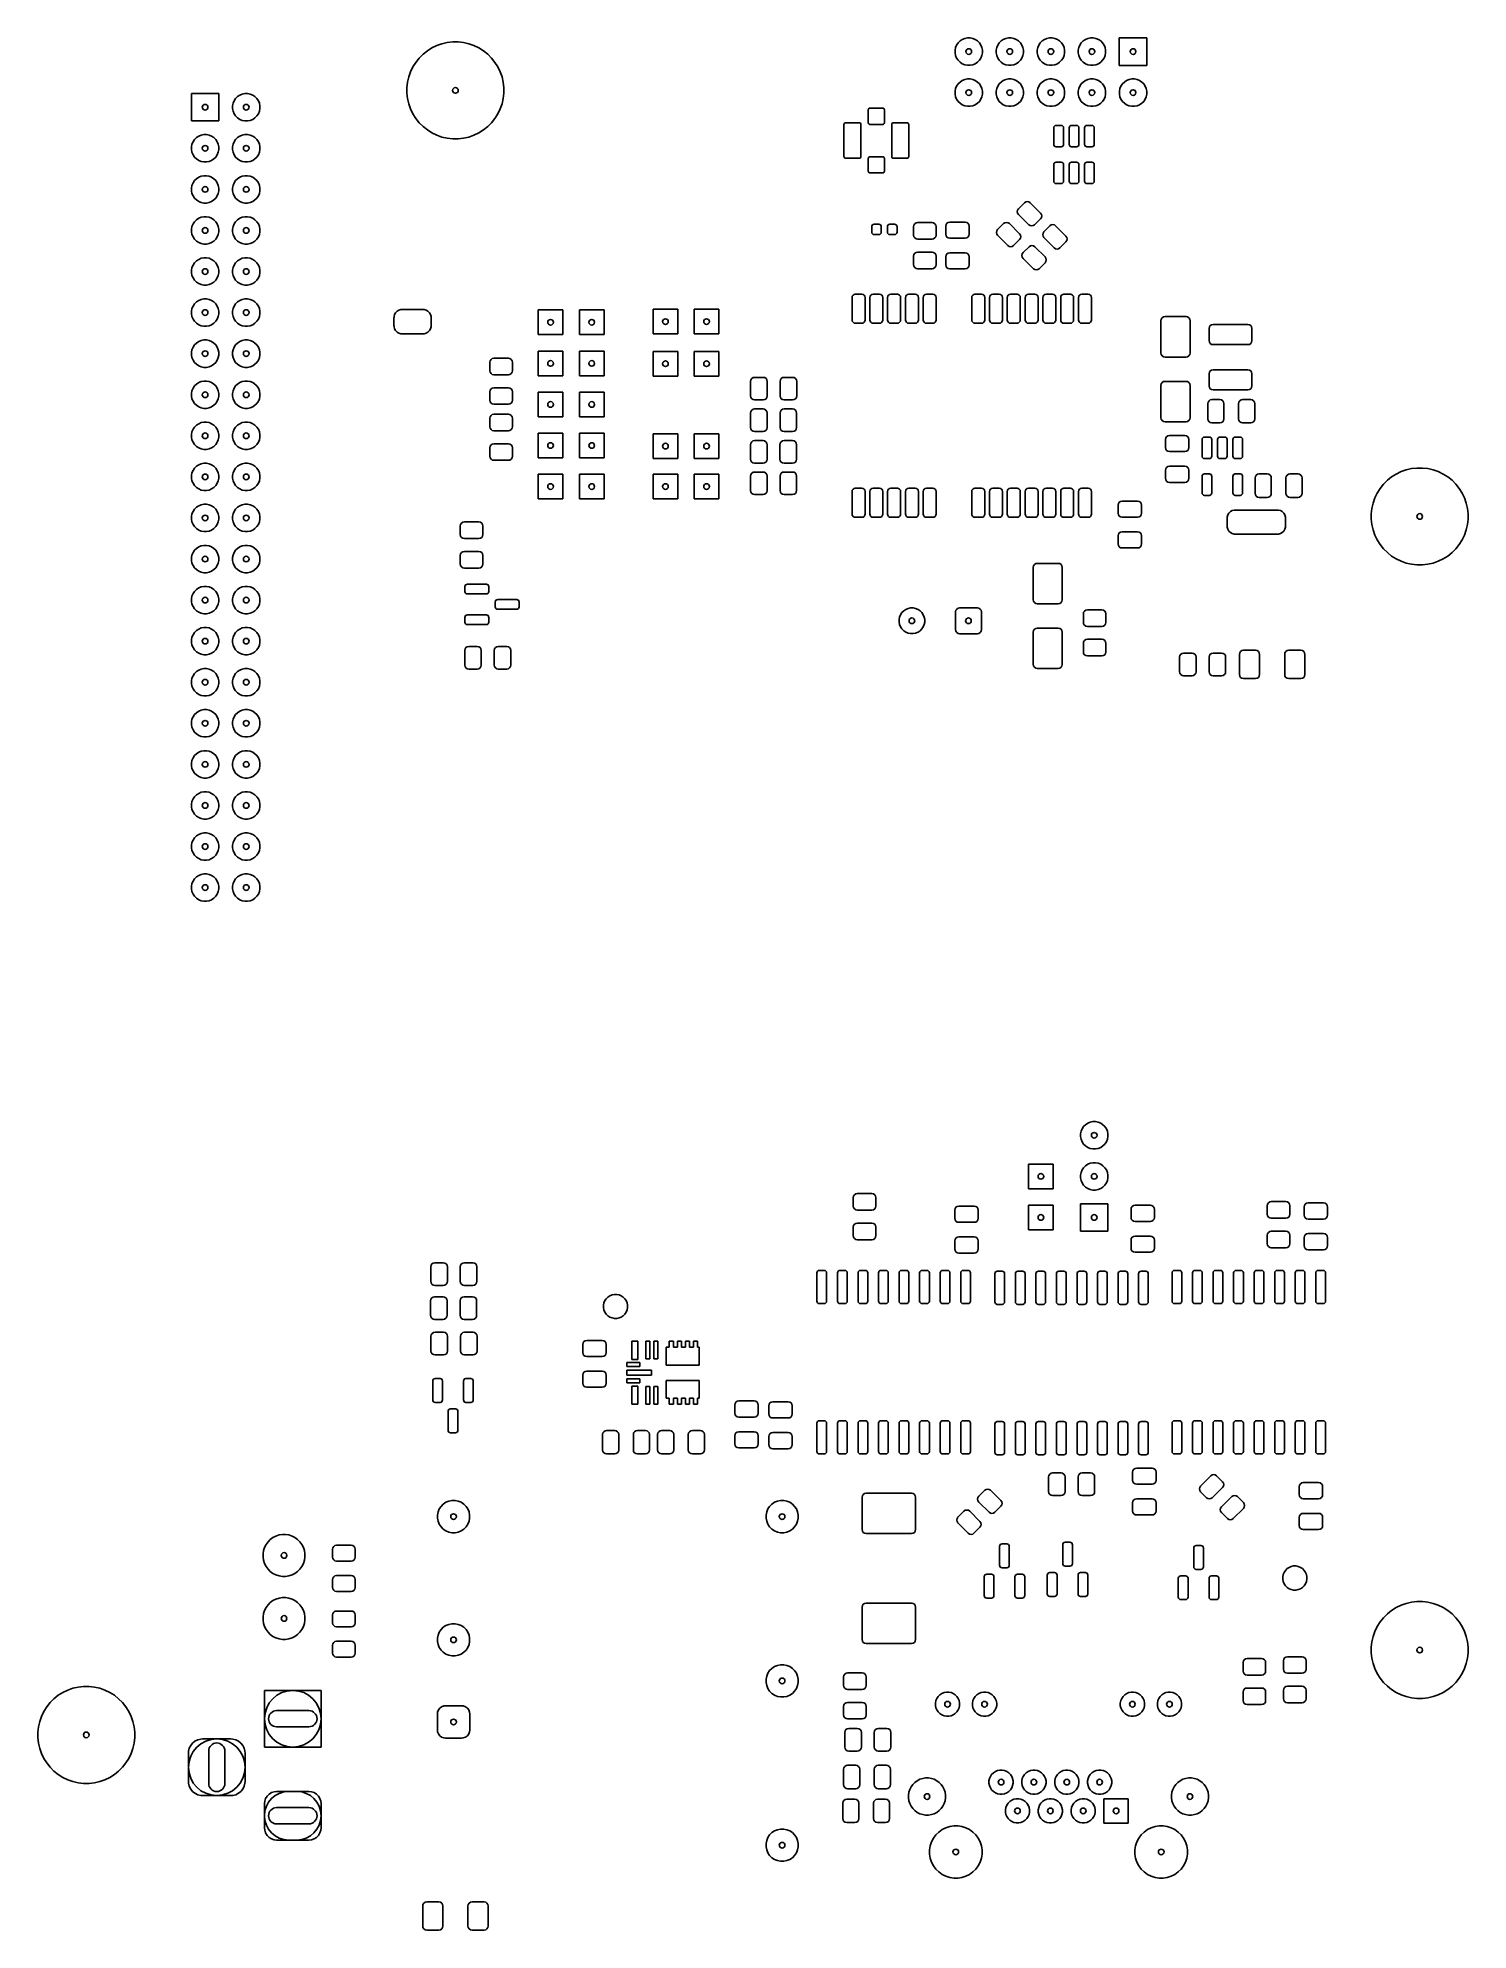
# Model space of a CAD drawing. Header units: inches. Extents: x -1.73 to 1.75, y 0.03 to 4.64.
import ezdxf

# ---------------------------------------------------------------- set-up
doc = ezdxf.new("R2010")
doc.units = ezdxf.units.IN
doc.header["$MEASUREMENT"] = 0
doc.layers.add('BLACK', color=250, linetype='CONTINUOUS')

msp = doc.modelspace()

# ---------------------------------------------------------------- linework, layer by layer
at = {"layer": 'BLACK', "linetype": 'CONTINUOUS'}
for p, q in [((-0.7809, 4.6042), (-0.7697, 4.6112)), ((-0.7697, 4.6112), (-0.7578, 4.617)), ((-0.7578, 4.617), (-0.7453, 4.6214)), ((-0.7453, 4.6214), (-0.7324, 4.6243)), ((-0.7324, 4.6243), (-0.7192, 4.6258)), ((-0.7192, 4.6258), (-0.706, 4.6258)), ((-0.706, 4.6258), (-0.6928, 4.6243)), ((-0.6928, 4.6243), (-0.6799, 4.6214)), ((-0.6799, 4.6214), (-0.6674, 4.617)), ((-0.6674, 4.617), (-0.6555, 4.6112)), ((-0.6555, 4.6112), (-0.6443, 4.6042)), ((0.5037, 4.6056), (0.505, 4.6121)), ((0.505, 4.6121), (0.5075, 4.6181)), ((0.5075, 4.6181), (0.5111, 4.6236)), ((0.5111, 4.6236), (0.5158, 4.6282)), ((0.5158, 4.6282), (0.5212, 4.6319)), ((0.5212, 4.6319), (0.5273, 4.6344)), ((0.5273, 4.6344), (0.5337, 4.6357)), ((0.5337, 4.6357), (0.5403, 4.6357)), ((0.5403, 4.6357), (0.5467, 4.6344)), ((0.5467, 4.6344), (0.5528, 4.6319)), ((0.5528, 4.6319), (0.5582, 4.6282)), ((0.5582, 4.6282), (0.5629, 4.6236)), ((0.5629, 4.6236), (0.5665, 4.6181)), ((0.5665, 4.6181), (0.569, 4.6121)), ((0.569, 4.6121), (0.5703, 4.6056)), ((0.6037, 4.6056), (0.605, 4.6121)), ((0.605, 4.6121), (0.6075, 4.6181)), ((0.6075, 4.6181), (0.6111, 4.6236)), ((0.6111, 4.6236), (0.6158, 4.6282)), ((0.6158, 4.6282), (0.6212, 4.6319)), ((0.6212, 4.6319), (0.6273, 4.6344)), ((0.6273, 4.6344), (0.6337, 4.6357)), ((0.6337, 4.6357), (0.6403, 4.6357)), ((0.6403, 4.6357), (0.6467, 4.6344)), ((0.6467, 4.6344), (0.6528, 4.6319)), ((0.6528, 4.6319), (0.6582, 4.6282)), ((0.6582, 4.6282), (0.6629, 4.6236)), ((0.6629, 4.6236), (0.6665, 4.6181)), ((0.6665, 4.6181), (0.669, 4.6121)), ((0.669, 4.6121), (0.6703, 4.6056)), ((0.7037, 4.6056), (0.705, 4.6121)), ((0.705, 4.6121), (0.7075, 4.6181)), ((0.7075, 4.6181), (0.7111, 4.6236)), ((0.7111, 4.6236), (0.7158, 4.6282)), ((0.7158, 4.6282), (0.7212, 4.6319)), ((0.7212, 4.6319), (0.7273, 4.6344)), ((0.7273, 4.6344), (0.7337, 4.6357)), ((0.7337, 4.6357), (0.7403, 4.6357)), ((0.7403, 4.6357), (0.7467, 4.6344)), ((0.7467, 4.6344), (0.7528, 4.6319)), ((0.7528, 4.6319), (0.7582, 4.6282)), ((0.7582, 4.6282), (0.7629, 4.6236)), ((0.7629, 4.6236), (0.7665, 4.6181)), ((0.7665, 4.6181), (0.769, 4.6121)), ((0.769, 4.6121), (0.7703, 4.6056)), ((0.8037, 4.6056), (0.805, 4.6121)), ((0.805, 4.6121), (0.8075, 4.6181)), ((0.8075, 4.6181), (0.8111, 4.6236)), ((0.8111, 4.6236), (0.8158, 4.6282)), ((0.8158, 4.6282), (0.8212, 4.6319)), ((0.8212, 4.6319), (0.8273, 4.6344)), ((0.8273, 4.6344), (0.8337, 4.6357)), ((0.8337, 4.6357), (0.8403, 4.6357)), ((0.8403, 4.6357), (0.8467, 4.6344)), ((0.8467, 4.6344), (0.8528, 4.6319)), ((0.8528, 4.6319), (0.8582, 4.6282)), ((0.8582, 4.6282), (0.8629, 4.6236)), ((0.8629, 4.6236), (0.8665, 4.6181)), ((0.8665, 4.6181), (0.869, 4.6121)), ((0.869, 4.6121), (0.8703, 4.6056)), ((0.9035, 4.5689), (0.9035, 4.6358)), ((0.9035, 4.6358), (0.9705, 4.6358)), ((0.9705, 4.6358), (0.9705, 4.5689)), ((-0.8217, 4.5531), (-0.816, 4.565)), ((-0.816, 4.565), (-0.8089, 4.5762)), ((-0.8089, 4.5762), (-0.8007, 4.5866)), ((-0.8007, 4.5866), (-0.7913, 4.5959)), ((-0.7913, 4.5959), (-0.7809, 4.6042)), ((-0.6443, 4.6042), (-0.6339, 4.5959)), ((-0.6339, 4.5959), (-0.6245, 4.5866)), ((-0.6245, 4.5866), (-0.6163, 4.5762)), ((-0.6163, 4.5762), (-0.6092, 4.565)), ((-0.6092, 4.565), (-0.6035, 4.5531)), ((0.5037, 4.5991), (0.5037, 4.6056)), ((0.505, 4.5926), (0.5037, 4.5991)), ((0.5075, 4.5866), (0.505, 4.5926)), ((0.5111, 4.5811), (0.5075, 4.5866)), ((0.5158, 4.5765), (0.5111, 4.5811)), ((0.5212, 4.5728), (0.5158, 4.5765)), ((0.5273, 4.5703), (0.5212, 4.5728)), ((0.5337, 4.5691), (0.5273, 4.5703)), ((0.5403, 4.5691), (0.5337, 4.5691)), ((0.5467, 4.5703), (0.5403, 4.5691)), ((0.5528, 4.5728), (0.5467, 4.5703)), ((0.5582, 4.5765), (0.5528, 4.5728)), ((0.5629, 4.5811), (0.5582, 4.5765)), ((0.5665, 4.5866), (0.5629, 4.5811)), ((0.569, 4.5926), (0.5665, 4.5866)), ((0.5703, 4.5991), (0.569, 4.5926)), ((0.5703, 4.6056), (0.5703, 4.5991)), ((0.6037, 4.5991), (0.6037, 4.6056)), ((0.605, 4.5926), (0.6037, 4.5991)), ((0.6075, 4.5866), (0.605, 4.5926)), ((0.6111, 4.5811), (0.6075, 4.5866)), ((0.6158, 4.5765), (0.6111, 4.5811)), ((0.6212, 4.5728), (0.6158, 4.5765)), ((0.6273, 4.5703), (0.6212, 4.5728)), ((0.6337, 4.5691), (0.6273, 4.5703)), ((0.6403, 4.5691), (0.6337, 4.5691)), ((0.6467, 4.5703), (0.6403, 4.5691)), ((0.6528, 4.5728), (0.6467, 4.5703)), ((0.6582, 4.5765), (0.6528, 4.5728)), ((0.6629, 4.5811), (0.6582, 4.5765)), ((0.6665, 4.5866), (0.6629, 4.5811)), ((0.669, 4.5926), (0.6665, 4.5866)), ((0.6703, 4.5991), (0.669, 4.5926)), ((0.6703, 4.6056), (0.6703, 4.5991)), ((0.7037, 4.5991), (0.7037, 4.6056)), ((0.705, 4.5926), (0.7037, 4.5991)), ((0.7075, 4.5866), (0.705, 4.5926)), ((0.7111, 4.5811), (0.7075, 4.5866)), ((0.7158, 4.5765), (0.7111, 4.5811)), ((0.7212, 4.5728), (0.7158, 4.5765)), ((0.7273, 4.5703), (0.7212, 4.5728)), ((0.7337, 4.5691), (0.7273, 4.5703)), ((0.7403, 4.5691), (0.7337, 4.5691)), ((0.7467, 4.5703), (0.7403, 4.5691)), ((0.7528, 4.5728), (0.7467, 4.5703)), ((0.7582, 4.5765), (0.7528, 4.5728)), ((0.7629, 4.5811), (0.7582, 4.5765)), ((0.7665, 4.5866), (0.7629, 4.5811)), ((0.769, 4.5926), (0.7665, 4.5866)), ((0.7703, 4.5991), (0.769, 4.5926)), ((0.7703, 4.6056), (0.7703, 4.5991)), ((0.8037, 4.5991), (0.8037, 4.6056)), ((0.805, 4.5926), (0.8037, 4.5991)), ((0.8075, 4.5866), (0.805, 4.5926)), ((0.8111, 4.5811), (0.8075, 4.5866)), ((0.8158, 4.5765), (0.8111, 4.5811)), ((0.8212, 4.5728), (0.8158, 4.5765)), ((0.8273, 4.5703), (0.8212, 4.5728)), ((0.8337, 4.5691), (0.8273, 4.5703)), ((0.8403, 4.5691), (0.8337, 4.5691)), ((0.8467, 4.5703), (0.8403, 4.5691)), ((0.8528, 4.5728), (0.8467, 4.5703)), ((0.8582, 4.5765), (0.8528, 4.5728)), ((0.8629, 4.5811), (0.8582, 4.5765)), ((0.8665, 4.5866), (0.8629, 4.5811)), ((0.869, 4.5926), (0.8665, 4.5866)), ((0.8703, 4.5991), (0.869, 4.5926)), ((0.8703, 4.6056), (0.8703, 4.5991)), ((0.9705, 4.5689), (0.9035, 4.5689)), ((-0.8305, 4.5145), (-0.829, 4.5277)), ((-0.829, 4.5277), (-0.8261, 4.5406)), ((-0.8261, 4.5406), (-0.8217, 4.5531)), ((-0.6035, 4.5531), (-0.5991, 4.5406)), ((-0.5991, 4.5406), (-0.5962, 4.5277)), ((-0.5962, 4.5277), (-0.5947, 4.5145)), ((0.505, 4.5121), (0.5075, 4.5181)), ((0.5075, 4.5181), (0.5111, 4.5236)), ((0.5111, 4.5236), (0.5158, 4.5282)), ((0.5158, 4.5282), (0.5212, 4.5319)), ((0.5212, 4.5319), (0.5273, 4.5344)), ((0.5273, 4.5344), (0.5337, 4.5357)), ((0.5337, 4.5357), (0.5403, 4.5357)), ((0.5403, 4.5357), (0.5467, 4.5344)), ((0.5467, 4.5344), (0.5528, 4.5319)), ((0.5528, 4.5319), (0.5582, 4.5282)), ((0.5582, 4.5282), (0.5629, 4.5236)), ((0.5629, 4.5236), (0.5665, 4.5181)), ((0.5665, 4.5181), (0.569, 4.5121)), ((0.605, 4.5121), (0.6075, 4.5181)), ((0.6075, 4.5181), (0.6111, 4.5236)), ((0.6111, 4.5236), (0.6158, 4.5282)), ((0.6158, 4.5282), (0.6212, 4.5319)), ((0.6212, 4.5319), (0.6273, 4.5344)), ((0.6273, 4.5344), (0.6337, 4.5357)), ((0.6337, 4.5357), (0.6403, 4.5357)), ((0.6403, 4.5357), (0.6467, 4.5344)), ((0.6467, 4.5344), (0.6528, 4.5319)), ((0.6528, 4.5319), (0.6582, 4.5282)), ((0.6582, 4.5282), (0.6629, 4.5236)), ((0.6629, 4.5236), (0.6665, 4.5181)), ((0.6665, 4.5181), (0.669, 4.5121)), ((0.705, 4.5121), (0.7075, 4.5181)), ((0.7075, 4.5181), (0.7111, 4.5236)), ((0.7111, 4.5236), (0.7158, 4.5282)), ((0.7158, 4.5282), (0.7212, 4.5319)), ((0.7212, 4.5319), (0.7273, 4.5344)), ((0.7273, 4.5344), (0.7337, 4.5357)), ((0.7337, 4.5357), (0.7403, 4.5357)), ((0.7403, 4.5357), (0.7467, 4.5344)), ((0.7467, 4.5344), (0.7528, 4.5319)), ((0.7528, 4.5319), (0.7582, 4.5282)), ((0.7582, 4.5282), (0.7629, 4.5236)), ((0.7629, 4.5236), (0.7665, 4.5181)), ((0.7665, 4.5181), (0.769, 4.5121)), ((0.805, 4.5121), (0.8075, 4.5181)), ((0.8075, 4.5181), (0.8111, 4.5236)), ((0.8111, 4.5236), (0.8158, 4.5282)), ((0.8158, 4.5282), (0.8212, 4.5319)), ((0.8212, 4.5319), (0.8273, 4.5344)), ((0.8273, 4.5344), (0.8337, 4.5357)), ((0.8337, 4.5357), (0.8403, 4.5357)), ((0.8403, 4.5357), (0.8467, 4.5344)), ((0.8467, 4.5344), (0.8528, 4.5319)), ((0.8528, 4.5319), (0.8582, 4.5282)), ((0.8582, 4.5282), (0.8629, 4.5236)), ((0.8629, 4.5236), (0.8665, 4.5181)), ((0.8665, 4.5181), (0.869, 4.5121)), ((0.905, 4.5121), (0.9075, 4.5181)), ((0.9075, 4.5181), (0.9111, 4.5236)), ((0.9111, 4.5236), (0.9158, 4.5282)), ((0.9158, 4.5282), (0.9212, 4.5319)), ((0.9212, 4.5319), (0.9273, 4.5344)), ((0.9273, 4.5344), (0.9337, 4.5357)), ((0.9337, 4.5357), (0.9403, 4.5357)), ((0.9403, 4.5357), (0.9467, 4.5344)), ((0.9467, 4.5344), (0.9528, 4.5319)), ((0.9528, 4.5319), (0.9582, 4.5282)), ((0.9582, 4.5282), (0.9629, 4.5236)), ((0.9629, 4.5236), (0.9665, 4.5181)), ((0.9665, 4.5181), (0.969, 4.5121)), ((-1.3553, 4.4335), (-1.3553, 4.5004)), ((-1.3553, 4.5004), (-1.2884, 4.5004)), ((-1.2884, 4.5004), (-1.2884, 4.4335)), ((-1.2552, 4.4702), (-1.2539, 4.4766)), ((-1.2552, 4.4636), (-1.2552, 4.4702)), ((-1.2539, 4.4766), (-1.2514, 4.4827)), ((-1.2514, 4.4827), (-1.2477, 4.4882)), ((-1.2477, 4.4882), (-1.2431, 4.4928)), ((-1.2431, 4.4928), (-1.2376, 4.4964)), ((-1.2376, 4.4964), (-1.2316, 4.499)), ((-1.2316, 4.499), (-1.2251, 4.5002)), ((-1.2251, 4.5002), (-1.2186, 4.5002)), ((-1.2186, 4.5002), (-1.2121, 4.499)), ((-1.2121, 4.499), (-1.2061, 4.4964)), ((-1.2061, 4.4964), (-1.2006, 4.4928)), ((-1.2006, 4.4928), (-1.196, 4.4882)), ((-1.196, 4.4882), (-1.1923, 4.4827)), ((-1.1923, 4.4827), (-1.1898, 4.4766)), ((-1.1898, 4.4766), (-1.1885, 4.4702)), ((-1.1885, 4.4702), (-1.1885, 4.4636)), ((-0.8305, 4.5013), (-0.8305, 4.5145)), ((-0.829, 4.4881), (-0.8305, 4.5013)), ((-0.8261, 4.4752), (-0.829, 4.4881)), ((-0.8217, 4.4627), (-0.8261, 4.4752)), ((-0.5991, 4.4752), (-0.6035, 4.4627)), ((-0.5962, 4.4881), (-0.5991, 4.4752)), ((-0.5947, 4.5013), (-0.5962, 4.4881)), ((-0.5947, 4.5145), (-0.5947, 4.5013)), ((0.5037, 4.5056), (0.505, 4.5121)), ((0.5037, 4.4991), (0.5037, 4.5056)), ((0.505, 4.4926), (0.5037, 4.4991)), ((0.5075, 4.4866), (0.505, 4.4926)), ((0.5111, 4.4811), (0.5075, 4.4866)), ((0.5158, 4.4765), (0.5111, 4.4811)), ((0.5212, 4.4728), (0.5158, 4.4765)), ((0.5273, 4.4703), (0.5212, 4.4728)), ((0.5337, 4.4691), (0.5273, 4.4703)), ((0.5467, 4.4703), (0.5403, 4.4691)), ((0.5528, 4.4728), (0.5467, 4.4703)), ((0.5582, 4.4765), (0.5528, 4.4728)), ((0.5629, 4.4811), (0.5582, 4.4765)), ((0.5665, 4.4866), (0.5629, 4.4811)), ((0.569, 4.4926), (0.5665, 4.4866)), ((0.569, 4.5121), (0.5703, 4.5056)), ((0.5703, 4.4991), (0.569, 4.4926)), ((0.5703, 4.5056), (0.5703, 4.4991)), ((0.6037, 4.5056), (0.605, 4.5121)), ((0.6037, 4.4991), (0.6037, 4.5056)), ((0.605, 4.4926), (0.6037, 4.4991)), ((0.6075, 4.4866), (0.605, 4.4926)), ((0.6111, 4.4811), (0.6075, 4.4866)), ((0.6158, 4.4765), (0.6111, 4.4811)), ((0.6212, 4.4728), (0.6158, 4.4765)), ((0.6273, 4.4703), (0.6212, 4.4728)), ((0.6337, 4.4691), (0.6273, 4.4703)), ((0.6467, 4.4703), (0.6403, 4.4691)), ((0.6528, 4.4728), (0.6467, 4.4703)), ((0.6582, 4.4765), (0.6528, 4.4728)), ((0.6629, 4.4811), (0.6582, 4.4765)), ((0.6665, 4.4866), (0.6629, 4.4811)), ((0.669, 4.4926), (0.6665, 4.4866)), ((0.669, 4.5121), (0.6703, 4.5056)), ((0.6703, 4.4991), (0.669, 4.4926)), ((0.6703, 4.5056), (0.6703, 4.4991)), ((0.7037, 4.5056), (0.705, 4.5121)), ((0.7037, 4.4991), (0.7037, 4.5056)), ((0.705, 4.4926), (0.7037, 4.4991)), ((0.7075, 4.4866), (0.705, 4.4926)), ((0.7111, 4.4811), (0.7075, 4.4866)), ((0.7158, 4.4765), (0.7111, 4.4811)), ((0.7212, 4.4728), (0.7158, 4.4765)), ((0.7273, 4.4703), (0.7212, 4.4728)), ((0.7337, 4.4691), (0.7273, 4.4703)), ((0.7467, 4.4703), (0.7403, 4.4691)), ((0.7528, 4.4728), (0.7467, 4.4703)), ((0.7582, 4.4765), (0.7528, 4.4728)), ((0.7629, 4.4811), (0.7582, 4.4765)), ((0.7665, 4.4866), (0.7629, 4.4811)), ((0.769, 4.4926), (0.7665, 4.4866)), ((0.769, 4.5121), (0.7703, 4.5056)), ((0.7703, 4.4991), (0.769, 4.4926)), ((0.7703, 4.5056), (0.7703, 4.4991)), ((0.8037, 4.5056), (0.805, 4.5121)), ((0.8037, 4.4991), (0.8037, 4.5056)), ((0.805, 4.4926), (0.8037, 4.4991)), ((0.8075, 4.4866), (0.805, 4.4926)), ((0.8111, 4.4811), (0.8075, 4.4866)), ((0.8158, 4.4765), (0.8111, 4.4811)), ((0.8212, 4.4728), (0.8158, 4.4765)), ((0.8273, 4.4703), (0.8212, 4.4728)), ((0.8337, 4.4691), (0.8273, 4.4703)), ((0.8467, 4.4703), (0.8403, 4.4691)), ((0.8528, 4.4728), (0.8467, 4.4703)), ((0.8582, 4.4765), (0.8528, 4.4728)), ((0.8629, 4.4811), (0.8582, 4.4765)), ((0.8665, 4.4866), (0.8629, 4.4811)), ((0.869, 4.4926), (0.8665, 4.4866)), ((0.869, 4.5121), (0.8703, 4.5056)), ((0.8703, 4.4991), (0.869, 4.4926)), ((0.8703, 4.5056), (0.8703, 4.4991)), ((0.9037, 4.5056), (0.905, 4.5121)), ((0.9037, 4.4991), (0.9037, 4.5056)), ((0.905, 4.4926), (0.9037, 4.4991)), ((0.9075, 4.4866), (0.905, 4.4926)), ((0.9111, 4.4811), (0.9075, 4.4866)), ((0.9158, 4.4765), (0.9111, 4.4811)), ((0.9212, 4.4728), (0.9158, 4.4765)), ((0.9273, 4.4703), (0.9212, 4.4728)), ((0.9337, 4.4691), (0.9273, 4.4703)), ((0.9467, 4.4703), (0.9403, 4.4691)), ((0.9528, 4.4728), (0.9467, 4.4703)), ((0.9582, 4.4765), (0.9528, 4.4728)), ((0.9629, 4.4811), (0.9582, 4.4765)), ((0.9665, 4.4866), (0.9629, 4.4811)), ((0.969, 4.4926), (0.9665, 4.4866)), ((0.969, 4.5121), (0.9703, 4.5056)), ((0.9703, 4.4991), (0.969, 4.4926)), ((0.9703, 4.5056), (0.9703, 4.4991)), ((-1.2884, 4.4335), (-1.3553, 4.4335)), ((-1.2539, 4.4572), (-1.2552, 4.4636)), ((-1.2514, 4.4512), (-1.2539, 4.4572)), ((-1.2477, 4.4457), (-1.2514, 4.4512)), ((-1.2431, 4.4411), (-1.2477, 4.4457)), ((-1.2376, 4.4374), (-1.2431, 4.4411)), ((-1.2316, 4.4349), (-1.2376, 4.4374)), ((-1.2251, 4.4336), (-1.2316, 4.4349)), ((-1.2186, 4.4336), (-1.2251, 4.4336)), ((-1.2121, 4.4349), (-1.2186, 4.4336)), ((-1.2061, 4.4374), (-1.2121, 4.4349)), ((-1.2006, 4.4411), (-1.2061, 4.4374)), ((-1.196, 4.4457), (-1.2006, 4.4411)), ((-1.1923, 4.4512), (-1.196, 4.4457)), ((-1.1898, 4.4572), (-1.1923, 4.4512)), ((-1.1885, 4.4636), (-1.1898, 4.4572)), ((-0.816, 4.4507), (-0.8217, 4.4627)), ((-0.8089, 4.4395), (-0.816, 4.4507)), ((-0.8007, 4.4292), (-0.8089, 4.4395)), ((-0.7913, 4.4198), (-0.8007, 4.4292)), ((-0.6245, 4.4292), (-0.6339, 4.4198)), ((-0.6163, 4.4395), (-0.6245, 4.4292)), ((-0.6092, 4.4507), (-0.6163, 4.4395)), ((-0.6035, 4.4627), (-0.6092, 4.4507)), ((0.2333, 4.425), (0.2336, 4.4266)), ((0.2333, 4.3467), (0.2333, 4.425)), ((0.2336, 4.4266), (0.2345, 4.4279)), ((0.2345, 4.4279), (0.2359, 4.4288)), ((0.2359, 4.4288), (0.2374, 4.4291)), ((0.2374, 4.4291), (0.2705, 4.4291)), ((0.2705, 4.4291), (0.2721, 4.4288)), ((0.2721, 4.4288), (0.2734, 4.4279)), ((0.2734, 4.4279), (0.2743, 4.4266)), ((0.2743, 4.4266), (0.2746, 4.425)), ((0.2746, 4.425), (0.2746, 4.3467)), ((0.2924, 4.4606), (0.2927, 4.4621)), ((0.2924, 4.4291), (0.2924, 4.4606)), ((0.2927, 4.4276), (0.2924, 4.4291)), ((0.2927, 4.4621), (0.2935, 4.4634)), ((0.2935, 4.4263), (0.2927, 4.4276)), ((0.2935, 4.4634), (0.2948, 4.4643)), ((0.2948, 4.4255), (0.2935, 4.4263)), ((0.2948, 4.4643), (0.2963, 4.4646)), ((0.2963, 4.4252), (0.2948, 4.4255)), ((0.2963, 4.4646), (0.3278, 4.4646)), ((0.3278, 4.4252), (0.2963, 4.4252)), ((0.3278, 4.4646), (0.3293, 4.4643)), ((0.3293, 4.4255), (0.3278, 4.4252)), ((0.3293, 4.4643), (0.3306, 4.4634)), ((0.3306, 4.4263), (0.3293, 4.4255)), ((0.3306, 4.4634), (0.3314, 4.4621)), ((0.3314, 4.4276), (0.3306, 4.4263)), ((0.3314, 4.4621), (0.3317, 4.4606)), ((0.3317, 4.4291), (0.3314, 4.4276)), ((0.3317, 4.4606), (0.3317, 4.4291)), ((0.3494, 4.425), (0.3498, 4.4266)), ((0.3494, 4.3467), (0.3494, 4.425)), ((0.3498, 4.4266), (0.3507, 4.4279)), ((0.3507, 4.4279), (0.352, 4.4288)), ((0.352, 4.4288), (0.3536, 4.4291)), ((0.3536, 4.4291), (0.3866, 4.4291)), ((0.3866, 4.4291), (0.3882, 4.4288)), ((0.3882, 4.4288), (0.3896, 4.4279)), ((0.3896, 4.4279), (0.3905, 4.4266)), ((0.3905, 4.4266), (0.3908, 4.425)), ((0.3908, 4.425), (0.3908, 4.3467)), ((0.5403, 4.4691), (0.5337, 4.4691)), ((0.6403, 4.4691), (0.6337, 4.4691)), ((0.7403, 4.4691), (0.7337, 4.4691)), ((0.8403, 4.4691), (0.8337, 4.4691)), ((0.9403, 4.4691), (0.9337, 4.4691)), ((-1.3539, 4.3766), (-1.3514, 4.3827)), ((-1.3514, 4.3827), (-1.3477, 4.3882)), ((-1.3477, 4.3882), (-1.3431, 4.3928)), ((-1.3431, 4.3928), (-1.3376, 4.3964)), ((-1.3376, 4.3964), (-1.3316, 4.399)), ((-1.3316, 4.399), (-1.3251, 4.4002)), ((-1.3251, 4.4002), (-1.3186, 4.4002)), ((-1.3186, 4.4002), (-1.3121, 4.399)), ((-1.3121, 4.399), (-1.3061, 4.3964)), ((-1.3061, 4.3964), (-1.3006, 4.3928)), ((-1.3006, 4.3928), (-1.296, 4.3882)), ((-1.296, 4.3882), (-1.2923, 4.3827)), ((-1.2923, 4.3827), (-1.2898, 4.3766)), ((-1.2539, 4.3766), (-1.2514, 4.3827)), ((-1.2514, 4.3827), (-1.2477, 4.3882)), ((-1.2477, 4.3882), (-1.2431, 4.3928)), ((-1.2431, 4.3928), (-1.2376, 4.3964)), ((-1.2376, 4.3964), (-1.2316, 4.399)), ((-1.2316, 4.399), (-1.2251, 4.4002)), ((-1.2251, 4.4002), (-1.2186, 4.4002)), ((-1.2186, 4.4002), (-1.2121, 4.399)), ((-1.2121, 4.399), (-1.2061, 4.3964)), ((-1.2061, 4.3964), (-1.2006, 4.3928)), ((-1.2006, 4.3928), (-1.196, 4.3882)), ((-1.196, 4.3882), (-1.1923, 4.3827)), ((-1.1923, 4.3827), (-1.1898, 4.3766)), ((-0.7809, 4.4115), (-0.7913, 4.4198)), ((-0.7697, 4.4045), (-0.7809, 4.4115)), ((-0.7578, 4.3988), (-0.7697, 4.4045)), ((-0.7453, 4.3944), (-0.7578, 4.3988)), ((-0.7324, 4.3914), (-0.7453, 4.3944)), ((-0.7192, 4.3899), (-0.7324, 4.3914)), ((-0.706, 4.3899), (-0.7192, 4.3899)), ((-0.6928, 4.3914), (-0.706, 4.3899)), ((-0.6799, 4.3944), (-0.6928, 4.3914)), ((-0.6674, 4.3988), (-0.6799, 4.3944)), ((-0.6555, 4.4045), (-0.6674, 4.3988)), ((-0.6443, 4.4115), (-0.6555, 4.4045)), ((-0.6339, 4.4198), (-0.6443, 4.4115)), ((0.7441, 4.4168), (0.7445, 4.4191)), ((0.7441, 4.3765), (0.7441, 4.4168)), ((0.7445, 4.4191), (0.7458, 4.421)), ((0.7458, 4.421), (0.7477, 4.4223)), ((0.7477, 4.4223), (0.75, 4.4227)), ((0.75, 4.4227), (0.7618, 4.4227)), ((0.7618, 4.4227), (0.7641, 4.4223)), ((0.7641, 4.4223), (0.766, 4.421)), ((0.766, 4.421), (0.7673, 4.4191)), ((0.7673, 4.4191), (0.7677, 4.4168)), ((0.7677, 4.4168), (0.7677, 4.3765)), ((0.7815, 4.4168), (0.7819, 4.4191)), ((0.7815, 4.3765), (0.7815, 4.4168)), ((0.7819, 4.4191), (0.7832, 4.421)), ((0.7832, 4.421), (0.7851, 4.4223)), ((0.7851, 4.4223), (0.7874, 4.4227)), ((0.7874, 4.4227), (0.7992, 4.4227)), ((0.7992, 4.4227), (0.8015, 4.4223)), ((0.8015, 4.4223), (0.8034, 4.421)), ((0.8034, 4.421), (0.8047, 4.4191)), ((0.8047, 4.4191), (0.8051, 4.4168)), ((0.8051, 4.4168), (0.8051, 4.3765)), ((0.8189, 4.4168), (0.8193, 4.4191)), ((0.8189, 4.3765), (0.8189, 4.4168)), ((0.8193, 4.4191), (0.8206, 4.421)), ((0.8206, 4.421), (0.8225, 4.4223)), ((0.8225, 4.4223), (0.8248, 4.4227)), ((0.8248, 4.4227), (0.8366, 4.4227)), ((0.8366, 4.4227), (0.8389, 4.4223)), ((0.8389, 4.4223), (0.8408, 4.421)), ((0.8408, 4.421), (0.8421, 4.4191)), ((0.8421, 4.4191), (0.8425, 4.4168)), ((0.8425, 4.4168), (0.8425, 4.3765)), ((-1.3552, 4.3702), (-1.3539, 4.3766)), ((-1.3552, 4.3636), (-1.3552, 4.3702)), ((-1.3539, 4.3572), (-1.3552, 4.3636)), ((-1.3514, 4.3512), (-1.3539, 4.3572)), ((-1.3477, 4.3457), (-1.3514, 4.3512)), ((-1.3431, 4.3411), (-1.3477, 4.3457)), ((-1.3376, 4.3374), (-1.3431, 4.3411)), ((-1.3316, 4.3349), (-1.3376, 4.3374)), ((-1.3251, 4.3336), (-1.3316, 4.3349)), ((-1.3186, 4.3336), (-1.3251, 4.3336)), ((-1.3121, 4.3349), (-1.3186, 4.3336)), ((-1.3061, 4.3374), (-1.3121, 4.3349)), ((-1.3006, 4.3411), (-1.3061, 4.3374)), ((-1.296, 4.3457), (-1.3006, 4.3411)), ((-1.2923, 4.3512), (-1.296, 4.3457)), ((-1.2898, 4.3572), (-1.2923, 4.3512)), ((-1.2898, 4.3766), (-1.2885, 4.3702)), ((-1.2885, 4.3636), (-1.2898, 4.3572)), ((-1.2885, 4.3702), (-1.2885, 4.3636)), ((-1.2552, 4.3702), (-1.2539, 4.3766)), ((-1.2552, 4.3636), (-1.2552, 4.3702)), ((-1.2539, 4.3572), (-1.2552, 4.3636)), ((-1.2514, 4.3512), (-1.2539, 4.3572)), ((-1.2477, 4.3457), (-1.2514, 4.3512)), ((-1.2431, 4.3411), (-1.2477, 4.3457)), ((-1.2376, 4.3374), (-1.2431, 4.3411)), ((-1.2316, 4.3349), (-1.2376, 4.3374)), ((-1.2251, 4.3336), (-1.2316, 4.3349)), ((-1.2186, 4.3336), (-1.2251, 4.3336)), ((-1.2121, 4.3349), (-1.2186, 4.3336)), ((-1.2061, 4.3374), (-1.2121, 4.3349)), ((-1.2006, 4.3411), (-1.2061, 4.3374)), ((-1.196, 4.3457), (-1.2006, 4.3411)), ((-1.1923, 4.3512), (-1.196, 4.3457)), ((-1.1898, 4.3572), (-1.1923, 4.3512)), ((-1.1898, 4.3766), (-1.1885, 4.3702)), ((-1.1885, 4.3636), (-1.1898, 4.3572)), ((-1.1885, 4.3702), (-1.1885, 4.3636)), ((0.2336, 4.3451), (0.2333, 4.3467)), ((0.2345, 4.3437), (0.2336, 4.3451)), ((0.2359, 4.3428), (0.2345, 4.3437)), ((0.2374, 4.3425), (0.2359, 4.3428)), ((0.2705, 4.3425), (0.2374, 4.3425)), ((0.2721, 4.3428), (0.2705, 4.3425)), ((0.2734, 4.3437), (0.2721, 4.3428)), ((0.2743, 4.3451), (0.2734, 4.3437)), ((0.2746, 4.3467), (0.2743, 4.3451)), ((0.2924, 4.3425), (0.2927, 4.344)), ((0.2924, 4.311), (0.2924, 4.3425)), ((0.2927, 4.344), (0.2935, 4.3453)), ((0.2935, 4.3453), (0.2948, 4.3462)), ((0.2948, 4.3462), (0.2963, 4.3465)), ((0.2963, 4.3465), (0.3278, 4.3465)), ((0.3278, 4.3465), (0.3293, 4.3462)), ((0.3293, 4.3462), (0.3306, 4.3453)), ((0.3306, 4.3453), (0.3314, 4.344)), ((0.3314, 4.344), (0.3317, 4.3425)), ((0.3317, 4.3425), (0.3317, 4.311)), ((0.3498, 4.3451), (0.3494, 4.3467)), ((0.3507, 4.3437), (0.3498, 4.3451)), ((0.352, 4.3428), (0.3507, 4.3437)), ((0.3536, 4.3425), (0.352, 4.3428)), ((0.3866, 4.3425), (0.3536, 4.3425)), ((0.3882, 4.3428), (0.3866, 4.3425)), ((0.3896, 4.3437), (0.3882, 4.3428)), ((0.3905, 4.3451), (0.3896, 4.3437)), ((0.3908, 4.3467), (0.3905, 4.3451)), ((0.7445, 4.3742), (0.7441, 4.3765)), ((0.7458, 4.3723), (0.7445, 4.3742)), ((0.7445, 4.3295), (0.7458, 4.3314)), ((0.7477, 4.371), (0.7458, 4.3723)), ((0.7458, 4.3314), (0.7477, 4.3327)), ((0.75, 4.3706), (0.7477, 4.371)), ((0.7477, 4.3327), (0.75, 4.3332)), ((0.7618, 4.3706), (0.75, 4.3706)), ((0.75, 4.3332), (0.7618, 4.3332)), ((0.7641, 4.371), (0.7618, 4.3706)), ((0.7618, 4.3332), (0.7641, 4.3327)), ((0.766, 4.3723), (0.7641, 4.371)), ((0.7641, 4.3327), (0.766, 4.3314)), ((0.7673, 4.3742), (0.766, 4.3723)), ((0.766, 4.3314), (0.7673, 4.3295)), ((0.7677, 4.3765), (0.7673, 4.3742)), ((0.7819, 4.3742), (0.7815, 4.3765)), ((0.7832, 4.3723), (0.7819, 4.3742)), ((0.7819, 4.3295), (0.7832, 4.3314)), ((0.7851, 4.371), (0.7832, 4.3723)), ((0.7832, 4.3314), (0.7851, 4.3327)), ((0.7874, 4.3706), (0.7851, 4.371)), ((0.7851, 4.3327), (0.7874, 4.3332)), ((0.7992, 4.3706), (0.7874, 4.3706)), ((0.7874, 4.3332), (0.7992, 4.3332)), ((0.8015, 4.371), (0.7992, 4.3706)), ((0.7992, 4.3332), (0.8015, 4.3327)), ((0.8034, 4.3723), (0.8015, 4.371)), ((0.8015, 4.3327), (0.8034, 4.3314)), ((0.8047, 4.3742), (0.8034, 4.3723)), ((0.8034, 4.3314), (0.8047, 4.3295)), ((0.8051, 4.3765), (0.8047, 4.3742)), ((0.8193, 4.3742), (0.8189, 4.3765)), ((0.8206, 4.3723), (0.8193, 4.3742)), ((0.8193, 4.3295), (0.8206, 4.3314)), ((0.8225, 4.371), (0.8206, 4.3723)), ((0.8206, 4.3314), (0.8225, 4.3327)), ((0.8248, 4.3706), (0.8225, 4.371)), ((0.8225, 4.3327), (0.8248, 4.3332)), ((0.8366, 4.3706), (0.8248, 4.3706)), ((0.8248, 4.3332), (0.8366, 4.3332)), ((0.8389, 4.371), (0.8366, 4.3706)), ((0.8366, 4.3332), (0.8389, 4.3327)), ((0.8408, 4.3723), (0.8389, 4.371)), ((0.8389, 4.3327), (0.8408, 4.3314)), ((0.8421, 4.3742), (0.8408, 4.3723)), ((0.8408, 4.3314), (0.8421, 4.3295)), ((0.8425, 4.3765), (0.8421, 4.3742)), ((-1.3514, 4.2827), (-1.3477, 4.2882)), ((-1.3477, 4.2882), (-1.3431, 4.2928)), ((-1.3431, 4.2928), (-1.3376, 4.2964)), ((-1.3376, 4.2964), (-1.3316, 4.299)), ((-1.3316, 4.299), (-1.3251, 4.3002)), ((-1.3251, 4.3002), (-1.3186, 4.3002)), ((-1.3186, 4.3002), (-1.3121, 4.299)), ((-1.3121, 4.299), (-1.3061, 4.2964)), ((-1.3061, 4.2964), (-1.3006, 4.2928)), ((-1.3006, 4.2928), (-1.296, 4.2882)), ((-1.296, 4.2882), (-1.2923, 4.2827)), ((-1.2514, 4.2827), (-1.2477, 4.2882)), ((-1.2477, 4.2882), (-1.2431, 4.2928)), ((-1.2431, 4.2928), (-1.2376, 4.2964)), ((-1.2376, 4.2964), (-1.2316, 4.299)), ((-1.2316, 4.299), (-1.2251, 4.3002)), ((-1.2251, 4.3002), (-1.2186, 4.3002)), ((-1.2186, 4.3002), (-1.2121, 4.299)), ((-1.2121, 4.299), (-1.2061, 4.2964)), ((-1.2061, 4.2964), (-1.2006, 4.2928)), ((-1.2006, 4.2928), (-1.196, 4.2882)), ((-1.196, 4.2882), (-1.1923, 4.2827)), ((0.2927, 4.3095), (0.2924, 4.311)), ((0.2935, 4.3082), (0.2927, 4.3095)), ((0.2948, 4.3074), (0.2935, 4.3082)), ((0.2963, 4.3071), (0.2948, 4.3074)), ((0.3278, 4.3071), (0.2963, 4.3071)), ((0.3293, 4.3074), (0.3278, 4.3071)), ((0.3306, 4.3082), (0.3293, 4.3074)), ((0.3314, 4.3095), (0.3306, 4.3082)), ((0.3317, 4.311), (0.3314, 4.3095)), ((0.7441, 4.3273), (0.7445, 4.3295)), ((0.7441, 4.2869), (0.7441, 4.3273)), ((0.7445, 4.2846), (0.7441, 4.2869)), ((0.7673, 4.3295), (0.7677, 4.3273)), ((0.7677, 4.2869), (0.7673, 4.2846)), ((0.7677, 4.3273), (0.7677, 4.2869)), ((0.7815, 4.3273), (0.7819, 4.3295)), ((0.7815, 4.2869), (0.7815, 4.3273)), ((0.7819, 4.2846), (0.7815, 4.2869)), ((0.8047, 4.3295), (0.8051, 4.3273)), ((0.8051, 4.2869), (0.8047, 4.2846)), ((0.8051, 4.3273), (0.8051, 4.2869)), ((0.8189, 4.3273), (0.8193, 4.3295)), ((0.8189, 4.2869), (0.8189, 4.3273)), ((0.8193, 4.2846), (0.8189, 4.2869)), ((0.8421, 4.3295), (0.8425, 4.3273)), ((0.8425, 4.2869), (0.8421, 4.2846)), ((0.8425, 4.3273), (0.8425, 4.2869)), ((-1.3552, 4.2702), (-1.3539, 4.2766)), ((-1.3552, 4.2636), (-1.3552, 4.2702)), ((-1.3539, 4.2572), (-1.3552, 4.2636)), ((-1.3539, 4.2766), (-1.3514, 4.2827)), ((-1.3514, 4.2512), (-1.3539, 4.2572)), ((-1.3477, 4.2457), (-1.3514, 4.2512)), ((-1.3431, 4.2411), (-1.3477, 4.2457)), ((-1.3376, 4.2374), (-1.3431, 4.2411)), ((-1.3006, 4.2411), (-1.3061, 4.2374)), ((-1.296, 4.2457), (-1.3006, 4.2411)), ((-1.2923, 4.2512), (-1.296, 4.2457)), ((-1.2923, 4.2827), (-1.2898, 4.2766)), ((-1.2898, 4.2572), (-1.2923, 4.2512)), ((-1.2898, 4.2766), (-1.2885, 4.2702)), ((-1.2885, 4.2636), (-1.2898, 4.2572)), ((-1.2885, 4.2702), (-1.2885, 4.2636)), ((-1.2552, 4.2702), (-1.2539, 4.2766)), ((-1.2552, 4.2636), (-1.2552, 4.2702)), ((-1.2539, 4.2572), (-1.2552, 4.2636)), ((-1.2539, 4.2766), (-1.2514, 4.2827)), ((-1.2514, 4.2512), (-1.2539, 4.2572)), ((-1.2477, 4.2457), (-1.2514, 4.2512)), ((-1.2431, 4.2411), (-1.2477, 4.2457)), ((-1.2376, 4.2374), (-1.2431, 4.2411)), ((-1.2006, 4.2411), (-1.2061, 4.2374)), ((-1.196, 4.2457), (-1.2006, 4.2411)), ((-1.1923, 4.2512), (-1.196, 4.2457)), ((-1.1923, 4.2827), (-1.1898, 4.2766)), ((-1.1898, 4.2572), (-1.1923, 4.2512)), ((-1.1898, 4.2766), (-1.1885, 4.2702)), ((-1.1885, 4.2636), (-1.1898, 4.2572)), ((-1.1885, 4.2702), (-1.1885, 4.2636)), ((0.7458, 4.2827), (0.7445, 4.2846)), ((0.7477, 4.2815), (0.7458, 4.2827)), ((0.75, 4.281), (0.7477, 4.2815)), ((0.7618, 4.281), (0.75, 4.281)), ((0.7641, 4.2815), (0.7618, 4.281)), ((0.766, 4.2827), (0.7641, 4.2815)), ((0.7673, 4.2846), (0.766, 4.2827)), ((0.7832, 4.2827), (0.7819, 4.2846)), ((0.7851, 4.2815), (0.7832, 4.2827)), ((0.7874, 4.281), (0.7851, 4.2815)), ((0.7992, 4.281), (0.7874, 4.281)), ((0.8015, 4.2815), (0.7992, 4.281)), ((0.8034, 4.2827), (0.8015, 4.2815)), ((0.8047, 4.2846), (0.8034, 4.2827)), ((0.8206, 4.2827), (0.8193, 4.2846)), ((0.8225, 4.2815), (0.8206, 4.2827)), ((0.8248, 4.281), (0.8225, 4.2815)), ((0.8366, 4.281), (0.8248, 4.281)), ((0.8389, 4.2815), (0.8366, 4.281)), ((0.8408, 4.2827), (0.8389, 4.2815)), ((0.8421, 4.2846), (0.8408, 4.2827)), ((-1.3477, 4.1882), (-1.3431, 4.1928)), ((-1.3431, 4.1928), (-1.3376, 4.1964)), ((-1.3316, 4.2349), (-1.3376, 4.2374)), ((-1.3376, 4.1964), (-1.3316, 4.199)), ((-1.3251, 4.2336), (-1.3316, 4.2349)), ((-1.3316, 4.199), (-1.3251, 4.2002)), ((-1.3186, 4.2336), (-1.3251, 4.2336)), ((-1.3251, 4.2002), (-1.3186, 4.2002)), ((-1.3121, 4.2349), (-1.3186, 4.2336)), ((-1.3186, 4.2002), (-1.3121, 4.199)), ((-1.3061, 4.2374), (-1.3121, 4.2349)), ((-1.3121, 4.199), (-1.3061, 4.1964)), ((-1.3061, 4.1964), (-1.3006, 4.1928)), ((-1.3006, 4.1928), (-1.296, 4.1882)), ((-1.2477, 4.1882), (-1.2431, 4.1928)), ((-1.2431, 4.1928), (-1.2376, 4.1964)), ((-1.2316, 4.2349), (-1.2376, 4.2374)), ((-1.2376, 4.1964), (-1.2316, 4.199)), ((-1.2251, 4.2336), (-1.2316, 4.2349)), ((-1.2316, 4.199), (-1.2251, 4.2002)), ((-1.2186, 4.2336), (-1.2251, 4.2336)), ((-1.2251, 4.2002), (-1.2186, 4.2002)), ((-1.2121, 4.2349), (-1.2186, 4.2336)), ((-1.2186, 4.2002), (-1.2121, 4.199)), ((-1.2061, 4.2374), (-1.2121, 4.2349)), ((-1.2121, 4.199), (-1.2061, 4.1964)), ((-1.2061, 4.1964), (-1.2006, 4.1928)), ((-1.2006, 4.1928), (-1.196, 4.1882)), ((0.6553, 4.2128), (0.656, 4.2165)), ((0.656, 4.209), (0.6553, 4.2128)), ((0.656, 4.2165), (0.6581, 4.2197)), ((0.6581, 4.2058), (0.656, 4.209)), ((0.6581, 4.2197), (0.6728, 4.2343)), ((0.6832, 4.1808), (0.6581, 4.2058)), ((0.6728, 4.2343), (0.676, 4.2365)), ((0.676, 4.2365), (0.6797, 4.2372)), ((0.6797, 4.2372), (0.6835, 4.2365)), ((0.6835, 4.2365), (0.6867, 4.2343)), ((0.6867, 4.2343), (0.7117, 4.2093)), ((0.7117, 4.1954), (0.6971, 4.1808)), ((0.7117, 4.2093), (0.7139, 4.2061)), ((0.7139, 4.1986), (0.7117, 4.1954)), ((0.7139, 4.2061), (0.7146, 4.2023)), ((0.7146, 4.2023), (0.7139, 4.1986)), ((-1.3552, 4.1702), (-1.3539, 4.1766)), ((-1.3552, 4.1636), (-1.3552, 4.1702)), ((-1.3539, 4.1572), (-1.3552, 4.1636)), ((-1.3539, 4.1766), (-1.3514, 4.1827)), ((-1.3514, 4.1512), (-1.3539, 4.1572)), ((-1.3514, 4.1827), (-1.3477, 4.1882)), ((-1.3477, 4.1457), (-1.3514, 4.1512)), ((-1.296, 4.1882), (-1.2923, 4.1827)), ((-1.2923, 4.1512), (-1.296, 4.1457)), ((-1.2923, 4.1827), (-1.2898, 4.1766)), ((-1.2898, 4.1572), (-1.2923, 4.1512)), ((-1.2898, 4.1766), (-1.2885, 4.1702)), ((-1.2885, 4.1636), (-1.2898, 4.1572)), ((-1.2885, 4.1702), (-1.2885, 4.1636)), ((-1.2552, 4.1702), (-1.2539, 4.1766)), ((-1.2552, 4.1636), (-1.2552, 4.1702)), ((-1.2539, 4.1572), (-1.2552, 4.1636)), ((-1.2539, 4.1766), (-1.2514, 4.1827)), ((-1.2514, 4.1512), (-1.2539, 4.1572)), ((-1.2514, 4.1827), (-1.2477, 4.1882)), ((-1.2477, 4.1457), (-1.2514, 4.1512)), ((-1.196, 4.1882), (-1.1923, 4.1827)), ((-1.1923, 4.1512), (-1.196, 4.1457)), ((-1.1923, 4.1827), (-1.1898, 4.1766)), ((-1.1898, 4.1572), (-1.1923, 4.1512)), ((-1.1898, 4.1766), (-1.1885, 4.1702)), ((-1.1885, 4.1636), (-1.1898, 4.1572)), ((-1.1885, 4.1702), (-1.1885, 4.1636)), ((0.301, 4.1761), (0.3015, 4.1783)), ((0.301, 4.1625), (0.301, 4.1761)), ((0.3015, 4.1603), (0.301, 4.1625)), ((0.3015, 4.1783), (0.3027, 4.1802)), ((0.3027, 4.1584), (0.3015, 4.1603)), ((0.3027, 4.1802), (0.3046, 4.1814)), ((0.3046, 4.1571), (0.3027, 4.1584)), ((0.3046, 4.1814), (0.3068, 4.1819)), ((0.3068, 4.1567), (0.3046, 4.1571)), ((0.3068, 4.1819), (0.3184, 4.1819)), ((0.3184, 4.1567), (0.3068, 4.1567)), ((0.3184, 4.1819), (0.3207, 4.1814)), ((0.3207, 4.1571), (0.3184, 4.1567)), ((0.3207, 4.1814), (0.3225, 4.1802)), ((0.3225, 4.1584), (0.3207, 4.1571)), ((0.3225, 4.1802), (0.3238, 4.1783)), ((0.3238, 4.1603), (0.3225, 4.1584)), ((0.3238, 4.1783), (0.3242, 4.1761)), ((0.3242, 4.1625), (0.3238, 4.1603)), ((0.3242, 4.1761), (0.3242, 4.1625)), ((0.3392, 4.1761), (0.3396, 4.1783)), ((0.3392, 4.1625), (0.3392, 4.1761)), ((0.3396, 4.1603), (0.3392, 4.1625)), ((0.3396, 4.1783), (0.3409, 4.1802)), ((0.3409, 4.1584), (0.3396, 4.1603)), ((0.3409, 4.1802), (0.3428, 4.1814)), ((0.3428, 4.1571), (0.3409, 4.1584)), ((0.3428, 4.1814), (0.345, 4.1819)), ((0.345, 4.1567), (0.3428, 4.1571)), ((0.345, 4.1819), (0.3566, 4.1819)), ((0.3566, 4.1567), (0.345, 4.1567)), ((0.3566, 4.1819), (0.3588, 4.1814)), ((0.3588, 4.1571), (0.3566, 4.1567)), ((0.3588, 4.1814), (0.3607, 4.1802)), ((0.3607, 4.1584), (0.3588, 4.1571)), ((0.3607, 4.1802), (0.362, 4.1783)), ((0.362, 4.1603), (0.3607, 4.1584)), ((0.362, 4.1783), (0.3624, 4.1761)), ((0.3624, 4.1625), (0.362, 4.1603)), ((0.3624, 4.1761), (0.3624, 4.1625)), ((0.4026, 4.1762), (0.4033, 4.1799)), ((0.4026, 4.1555), (0.4026, 4.1762)), ((0.4033, 4.1517), (0.4026, 4.1555)), ((0.4033, 4.1799), (0.4055, 4.1831)), ((0.4055, 4.1486), (0.4033, 4.1517)), ((0.4055, 4.1831), (0.4087, 4.1853)), ((0.4087, 4.1464), (0.4055, 4.1486)), ((0.4087, 4.1853), (0.4124, 4.186)), ((0.4124, 4.186), (0.4479, 4.186)), ((0.4479, 4.186), (0.4516, 4.1853)), ((0.4516, 4.1853), (0.4548, 4.1831)), ((0.4548, 4.1486), (0.4516, 4.1464)), ((0.4548, 4.1831), (0.457, 4.1799)), ((0.457, 4.1517), (0.4548, 4.1486)), ((0.457, 4.1799), (0.4577, 4.1762)), ((0.4577, 4.1555), (0.457, 4.1517)), ((0.4577, 4.1762), (0.4577, 4.1555)), ((0.481, 4.1775), (0.4817, 4.1813)), ((0.481, 4.1578), (0.481, 4.1775)), ((0.4817, 4.1541), (0.481, 4.1578)), ((0.4817, 4.1813), (0.4839, 4.1845)), ((0.4839, 4.1509), (0.4817, 4.1541)), ((0.4839, 4.1845), (0.4871, 4.1866)), ((0.4871, 4.1488), (0.4839, 4.1509)), ((0.4871, 4.1866), (0.4908, 4.1874)), ((0.4908, 4.148), (0.4871, 4.1488)), ((0.4908, 4.1874), (0.5282, 4.1874)), ((0.5282, 4.148), (0.4908, 4.148)), ((0.5282, 4.1874), (0.532, 4.1866)), ((0.532, 4.1488), (0.5282, 4.148)), ((0.532, 4.1866), (0.5352, 4.1845)), ((0.5352, 4.1509), (0.532, 4.1488)), ((0.5352, 4.1845), (0.5373, 4.1813)), ((0.5373, 4.1541), (0.5352, 4.1509)), ((0.5373, 4.1813), (0.5381, 4.1775)), ((0.5381, 4.1578), (0.5373, 4.1541)), ((0.5381, 4.1775), (0.5381, 4.1578)), ((0.6045, 4.162), (0.6052, 4.1657)), ((0.6052, 4.1582), (0.6045, 4.162)), ((0.6052, 4.1657), (0.6073, 4.1689)), ((0.6073, 4.155), (0.6052, 4.1582)), ((0.6073, 4.1689), (0.622, 4.1835)), ((0.6324, 4.1299), (0.6073, 4.155)), ((0.622, 4.1835), (0.6252, 4.1857)), ((0.6252, 4.1857), (0.6289, 4.1864)), ((0.6289, 4.1864), (0.6327, 4.1857)), ((0.6327, 4.1857), (0.6359, 4.1835)), ((0.6359, 4.1835), (0.6609, 4.1585)), ((0.6609, 4.1585), (0.6631, 4.1553)), ((0.6631, 4.1478), (0.6609, 4.1446)), ((0.6631, 4.1553), (0.6638, 4.1515)), ((0.6638, 4.1515), (0.6631, 4.1478)), ((0.6864, 4.1786), (0.6832, 4.1808)), ((0.6902, 4.1779), (0.6864, 4.1786)), ((0.6939, 4.1786), (0.6902, 4.1779)), ((0.6971, 4.1808), (0.6939, 4.1786)), ((0.7172, 4.1566), (0.718, 4.1604)), ((0.718, 4.1528), (0.7172, 4.1566)), ((0.718, 4.1604), (0.7201, 4.1636)), ((0.7201, 4.1496), (0.718, 4.1528)), ((0.7201, 4.1636), (0.7347, 4.1782)), ((0.7452, 4.1246), (0.7201, 4.1496)), ((0.7347, 4.1782), (0.7379, 4.1803)), ((0.7379, 4.1803), (0.7417, 4.1811)), ((0.7417, 4.1811), (0.7454, 4.1803)), ((0.7454, 4.1803), (0.7486, 4.1782)), ((0.7486, 4.1782), (0.7737, 4.1531)), ((0.7737, 4.1531), (0.7758, 4.1499)), ((0.7758, 4.1499), (0.7766, 4.1462)), ((-1.3431, 4.1411), (-1.3477, 4.1457)), ((-1.3376, 4.1374), (-1.3431, 4.1411)), ((-1.3316, 4.1349), (-1.3376, 4.1374)), ((-1.3251, 4.1336), (-1.3316, 4.1349)), ((-1.3186, 4.1336), (-1.3251, 4.1336)), ((-1.3121, 4.1349), (-1.3186, 4.1336)), ((-1.3061, 4.1374), (-1.3121, 4.1349)), ((-1.3006, 4.1411), (-1.3061, 4.1374)), ((-1.296, 4.1457), (-1.3006, 4.1411)), ((-1.2431, 4.1411), (-1.2477, 4.1457)), ((-1.2376, 4.1374), (-1.2431, 4.1411)), ((-1.2316, 4.1349), (-1.2376, 4.1374)), ((-1.2251, 4.1336), (-1.2316, 4.1349)), ((-1.2186, 4.1336), (-1.2251, 4.1336)), ((-1.2121, 4.1349), (-1.2186, 4.1336)), ((-1.2061, 4.1374), (-1.2121, 4.1349)), ((-1.2006, 4.1411), (-1.2061, 4.1374)), ((-1.196, 4.1457), (-1.2006, 4.1411)), ((0.4026, 4.1043), (0.4033, 4.1081)), ((0.4026, 4.0837), (0.4026, 4.1043)), ((0.4033, 4.1081), (0.4055, 4.1113)), ((0.4055, 4.1113), (0.4087, 4.1134)), ((0.4124, 4.1457), (0.4087, 4.1464)), ((0.4087, 4.1134), (0.4124, 4.1142)), ((0.4479, 4.1457), (0.4124, 4.1457)), ((0.4124, 4.1142), (0.4479, 4.1142)), ((0.4516, 4.1464), (0.4479, 4.1457)), ((0.4479, 4.1142), (0.4516, 4.1134)), ((0.4516, 4.1134), (0.4548, 4.1113)), ((0.4548, 4.1113), (0.457, 4.1081)), ((0.457, 4.1081), (0.4577, 4.1043)), ((0.4577, 4.1043), (0.4577, 4.0837)), ((0.481, 4.1027), (0.4817, 4.1065)), ((0.481, 4.083), (0.481, 4.1027)), ((0.4817, 4.1065), (0.4839, 4.1097)), ((0.4839, 4.1097), (0.4871, 4.1118)), ((0.4871, 4.1118), (0.4908, 4.1126)), ((0.4908, 4.1126), (0.5282, 4.1126)), ((0.5282, 4.1126), (0.532, 4.1118)), ((0.532, 4.1118), (0.5352, 4.1097)), ((0.5352, 4.1097), (0.5373, 4.1065)), ((0.5373, 4.1065), (0.5381, 4.1027)), ((0.5381, 4.1027), (0.5381, 4.083)), ((0.6356, 4.1278), (0.6324, 4.1299)), ((0.6394, 4.1271), (0.6356, 4.1278)), ((0.6431, 4.1278), (0.6394, 4.1271)), ((0.6463, 4.1299), (0.6431, 4.1278)), ((0.6609, 4.1446), (0.6463, 4.1299)), ((0.6664, 4.1058), (0.6672, 4.1096)), ((0.6672, 4.102), (0.6664, 4.1058)), ((0.6672, 4.1096), (0.6693, 4.1128)), ((0.6693, 4.0988), (0.6672, 4.102)), ((0.6693, 4.1128), (0.6839, 4.1274)), ((0.6839, 4.1274), (0.6871, 4.1295)), ((0.6871, 4.1295), (0.6909, 4.1303)), ((0.6909, 4.1303), (0.6946, 4.1295)), ((0.6946, 4.1295), (0.6978, 4.1274)), ((0.6978, 4.1274), (0.7229, 4.1023)), ((0.7229, 4.1023), (0.725, 4.0991)), ((0.7483, 4.1225), (0.7452, 4.1246)), ((0.7521, 4.1217), (0.7483, 4.1225)), ((0.7559, 4.1225), (0.7521, 4.1217)), ((0.7591, 4.1246), (0.7559, 4.1225)), ((0.7737, 4.1392), (0.7591, 4.1246)), ((0.7758, 4.1424), (0.7737, 4.1392)), ((0.7766, 4.1462), (0.7758, 4.1424)), ((-1.3552, 4.0702), (-1.3539, 4.0766)), ((-1.3552, 4.0636), (-1.3552, 4.0702)), ((-1.3539, 4.0572), (-1.3552, 4.0636)), ((-1.3539, 4.0766), (-1.3514, 4.0827)), ((-1.3514, 4.0512), (-1.3539, 4.0572)), ((-1.3514, 4.0827), (-1.3477, 4.0882)), ((-1.3477, 4.0882), (-1.3431, 4.0928)), ((-1.3431, 4.0928), (-1.3376, 4.0964)), ((-1.3376, 4.0964), (-1.3316, 4.099)), ((-1.3316, 4.099), (-1.3251, 4.1002)), ((-1.3251, 4.1002), (-1.3186, 4.1002)), ((-1.3186, 4.1002), (-1.3121, 4.099)), ((-1.3121, 4.099), (-1.3061, 4.0964)), ((-1.3061, 4.0964), (-1.3006, 4.0928)), ((-1.3006, 4.0928), (-1.296, 4.0882)), ((-1.296, 4.0882), (-1.2923, 4.0827)), ((-1.2923, 4.0827), (-1.2898, 4.0766)), ((-1.2898, 4.0572), (-1.2923, 4.0512)), ((-1.2898, 4.0766), (-1.2885, 4.0702)), ((-1.2885, 4.0636), (-1.2898, 4.0572)), ((-1.2885, 4.0702), (-1.2885, 4.0636)), ((-1.2552, 4.0702), (-1.2539, 4.0766)), ((-1.2552, 4.0636), (-1.2552, 4.0702)), ((-1.2539, 4.0572), (-1.2552, 4.0636)), ((-1.2539, 4.0766), (-1.2514, 4.0827)), ((-1.2514, 4.0512), (-1.2539, 4.0572)), ((-1.2514, 4.0827), (-1.2477, 4.0882)), ((-1.2477, 4.0882), (-1.2431, 4.0928)), ((-1.2431, 4.0928), (-1.2376, 4.0964)), ((-1.2376, 4.0964), (-1.2316, 4.099)), ((-1.2316, 4.099), (-1.2251, 4.1002)), ((-1.2251, 4.1002), (-1.2186, 4.1002)), ((-1.2186, 4.1002), (-1.2121, 4.099)), ((-1.2121, 4.099), (-1.2061, 4.0964)), ((-1.2061, 4.0964), (-1.2006, 4.0928)), ((-1.2006, 4.0928), (-1.196, 4.0882)), ((-1.196, 4.0882), (-1.1923, 4.0827)), ((-1.1923, 4.0827), (-1.1898, 4.0766)), ((-1.1898, 4.0572), (-1.1923, 4.0512)), ((-1.1898, 4.0766), (-1.1885, 4.0702)), ((-1.1885, 4.0636), (-1.1898, 4.0572)), ((-1.1885, 4.0702), (-1.1885, 4.0636)), ((0.4033, 4.0799), (0.4026, 4.0837)), ((0.4055, 4.0767), (0.4033, 4.0799)), ((0.4087, 4.0746), (0.4055, 4.0767)), ((0.4124, 4.0738), (0.4087, 4.0746)), ((0.4479, 4.0738), (0.4124, 4.0738)), ((0.4516, 4.0746), (0.4479, 4.0738)), ((0.4548, 4.0767), (0.4516, 4.0746)), ((0.457, 4.0799), (0.4548, 4.0767)), ((0.4577, 4.0837), (0.457, 4.0799)), ((0.4817, 4.0793), (0.481, 4.083)), ((0.4839, 4.0761), (0.4817, 4.0793)), ((0.4871, 4.0739), (0.4839, 4.0761)), ((0.4908, 4.0732), (0.4871, 4.0739)), ((0.5282, 4.0732), (0.4908, 4.0732)), ((0.532, 4.0739), (0.5282, 4.0732)), ((0.5352, 4.0761), (0.532, 4.0739)), ((0.5373, 4.0793), (0.5352, 4.0761)), ((0.5381, 4.083), (0.5373, 4.0793)), ((0.6943, 4.0738), (0.6693, 4.0988)), ((0.6975, 4.0717), (0.6943, 4.0738)), ((0.7013, 4.0709), (0.6975, 4.0717)), ((0.7051, 4.0717), (0.7013, 4.0709)), ((0.7083, 4.0738), (0.7051, 4.0717)), ((0.7229, 4.0884), (0.7083, 4.0738)), ((0.725, 4.0916), (0.7229, 4.0884)), ((0.725, 4.0991), (0.7258, 4.0954)), ((0.7258, 4.0954), (0.725, 4.0916)), ((-1.3477, 4.0457), (-1.3514, 4.0512)), ((-1.3431, 4.0411), (-1.3477, 4.0457)), ((-1.3376, 4.0374), (-1.3431, 4.0411)), ((-1.3316, 4.0349), (-1.3376, 4.0374)), ((-1.3251, 4.0336), (-1.3316, 4.0349)), ((-1.3186, 4.0336), (-1.3251, 4.0336)), ((-1.3121, 4.0349), (-1.3186, 4.0336)), ((-1.3061, 4.0374), (-1.3121, 4.0349)), ((-1.3006, 4.0411), (-1.3061, 4.0374)), ((-1.296, 4.0457), (-1.3006, 4.0411)), ((-1.2923, 4.0512), (-1.296, 4.0457)), ((-1.2477, 4.0457), (-1.2514, 4.0512)), ((-1.2431, 4.0411), (-1.2477, 4.0457)), ((-1.2376, 4.0374), (-1.2431, 4.0411)), ((-1.2316, 4.0349), (-1.2376, 4.0374)), ((-1.2251, 4.0336), (-1.2316, 4.0349)), ((-1.2186, 4.0336), (-1.2251, 4.0336)), ((-1.2121, 4.0349), (-1.2186, 4.0336)), ((-1.2061, 4.0374), (-1.2121, 4.0349)), ((-1.2006, 4.0411), (-1.2061, 4.0374)), ((-1.196, 4.0457), (-1.2006, 4.0411)), ((-1.1923, 4.0512), (-1.196, 4.0457)), ((0.2536, 4.007), (0.2553, 4.0095)), ((0.2553, 4.0095), (0.2578, 4.0112)), ((0.2578, 4.0112), (0.2609, 4.0118)), ((0.2609, 4.0118), (0.2766, 4.0118)), ((0.2766, 4.0118), (0.2796, 4.0112)), ((0.2796, 4.0112), (0.2822, 4.0095)), ((0.2822, 4.0095), (0.2839, 4.007)), ((0.2969, 4.007), (0.2986, 4.0095)), ((0.2986, 4.0095), (0.3012, 4.0112)), ((0.3012, 4.0112), (0.3042, 4.0118)), ((0.3042, 4.0118), (0.3199, 4.0118)), ((0.3199, 4.0118), (0.3229, 4.0112)), ((0.3229, 4.0112), (0.3255, 4.0095)), ((0.3255, 4.0095), (0.3272, 4.007)), ((0.3402, 4.007), (0.3419, 4.0095)), ((0.3419, 4.0095), (0.3445, 4.0112)), ((0.3445, 4.0112), (0.3475, 4.0118)), ((0.3475, 4.0118), (0.3632, 4.0118)), ((0.3632, 4.0118), (0.3662, 4.0112)), ((0.3662, 4.0112), (0.3688, 4.0095)), ((0.3688, 4.0095), (0.3705, 4.007)), ((0.3835, 4.007), (0.3852, 4.0095)), ((0.3852, 4.0095), (0.3878, 4.0112)), ((0.3878, 4.0112), (0.3908, 4.0118)), ((0.3908, 4.0118), (0.4065, 4.0118)), ((0.4065, 4.0118), (0.4095, 4.0112)), ((0.4095, 4.0112), (0.4121, 4.0095)), ((0.4121, 4.0095), (0.4138, 4.007)), ((0.4268, 4.007), (0.4285, 4.0095)), ((0.4285, 4.0095), (0.4311, 4.0112)), ((0.4311, 4.0112), (0.4341, 4.0118)), ((0.4341, 4.0118), (0.4498, 4.0118)), ((0.4498, 4.0118), (0.4528, 4.0112)), ((0.4528, 4.0112), (0.4554, 4.0095)), ((0.4554, 4.0095), (0.4571, 4.007)), ((0.5449, 4.007), (0.5466, 4.0095)), ((0.5466, 4.0095), (0.5492, 4.0112)), ((0.5492, 4.0112), (0.5522, 4.0118)), ((0.5522, 4.0118), (0.5679, 4.0118)), ((0.5679, 4.0118), (0.571, 4.0112)), ((0.571, 4.0112), (0.5735, 4.0095)), ((0.5735, 4.0095), (0.5752, 4.007)), ((0.5882, 4.007), (0.5899, 4.0095)), ((0.5899, 4.0095), (0.5925, 4.0112)), ((0.5925, 4.0112), (0.5955, 4.0118)), ((0.5955, 4.0118), (0.6113, 4.0118)), ((0.6113, 4.0118), (0.6143, 4.0112)), ((0.6143, 4.0112), (0.6168, 4.0095)), ((0.6168, 4.0095), (0.6185, 4.007)), ((0.6315, 4.007), (0.6332, 4.0095)), ((0.6332, 4.0095), (0.6358, 4.0112)), ((0.6358, 4.0112), (0.6388, 4.0118)), ((0.6388, 4.0118), (0.6546, 4.0118)), ((0.6546, 4.0118), (0.6576, 4.0112)), ((0.6576, 4.0112), (0.6601, 4.0095)), ((0.6601, 4.0095), (0.6618, 4.007)), ((0.6748, 4.007), (0.6766, 4.0095)), ((0.6766, 4.0095), (0.6791, 4.0112)), ((0.6791, 4.0112), (0.6821, 4.0118)), ((0.6821, 4.0118), (0.6979, 4.0118)), ((0.6979, 4.0118), (0.7009, 4.0112)), ((0.7009, 4.0112), (0.7034, 4.0095)), ((0.7034, 4.0095), (0.7051, 4.007)), ((0.7182, 4.007), (0.7199, 4.0095)), ((0.7199, 4.0095), (0.7224, 4.0112)), ((0.7224, 4.0112), (0.7254, 4.0118)), ((0.7254, 4.0118), (0.7412, 4.0118)), ((0.7412, 4.0118), (0.7442, 4.0112)), ((0.7442, 4.0112), (0.7467, 4.0095)), ((0.7467, 4.0095), (0.7484, 4.007)), ((0.7615, 4.007), (0.7632, 4.0095)), ((0.7632, 4.0095), (0.7657, 4.0112)), ((0.7657, 4.0112), (0.7687, 4.0118)), ((0.7687, 4.0118), (0.7845, 4.0118)), ((0.7845, 4.0118), (0.7875, 4.0112)), ((0.7875, 4.0112), (0.79, 4.0095)), ((0.79, 4.0095), (0.7918, 4.007)), ((0.8048, 4.007), (0.8065, 4.0095)), ((0.8065, 4.0095), (0.809, 4.0112)), ((0.809, 4.0112), (0.812, 4.0118)), ((0.812, 4.0118), (0.8278, 4.0118)), ((0.8278, 4.0118), (0.8308, 4.0112)), ((0.8308, 4.0112), (0.8334, 4.0095)), ((0.8334, 4.0095), (0.8351, 4.007)), ((-1.3552, 3.9702), (-1.3539, 3.9766)), ((-1.3552, 3.9636), (-1.3552, 3.9702)), ((-1.3539, 3.9572), (-1.3552, 3.9636)), ((-1.3539, 3.9766), (-1.3514, 3.9827)), ((-1.3514, 3.9827), (-1.3477, 3.9882)), ((-1.3477, 3.9882), (-1.3431, 3.9928)), ((-1.3431, 3.9928), (-1.3376, 3.9964)), ((-1.3376, 3.9964), (-1.3316, 3.999)), ((-1.3316, 3.999), (-1.3251, 4.0002)), ((-1.3251, 4.0002), (-1.3186, 4.0002)), ((-1.3186, 4.0002), (-1.3121, 3.999)), ((-1.3121, 3.999), (-1.3061, 3.9964)), ((-1.3061, 3.9964), (-1.3006, 3.9928)), ((-1.3006, 3.9928), (-1.296, 3.9882)), ((-1.296, 3.9882), (-1.2923, 3.9827)), ((-1.2923, 3.9827), (-1.2898, 3.9766)), ((-1.2898, 3.9766), (-1.2885, 3.9702)), ((-1.2885, 3.9636), (-1.2898, 3.9572)), ((-1.2885, 3.9702), (-1.2885, 3.9636)), ((-1.2552, 3.9702), (-1.2539, 3.9766)), ((-1.2552, 3.9636), (-1.2552, 3.9702)), ((-1.2539, 3.9572), (-1.2552, 3.9636)), ((-1.2539, 3.9766), (-1.2514, 3.9827)), ((-1.2514, 3.9827), (-1.2477, 3.9882)), ((-1.2477, 3.9882), (-1.2431, 3.9928)), ((-1.2431, 3.9928), (-1.2376, 3.9964)), ((-1.2376, 3.9964), (-1.2316, 3.999)), ((-1.2316, 3.999), (-1.2251, 4.0002)), ((-1.2251, 4.0002), (-1.2186, 4.0002)), ((-1.2186, 4.0002), (-1.2121, 3.999)), ((-1.2121, 3.999), (-1.2061, 3.9964)), ((-1.2061, 3.9964), (-1.2006, 3.9928)), ((-1.2006, 3.9928), (-1.196, 3.9882)), ((-1.196, 3.9882), (-1.1923, 3.9827)), ((-1.1923, 3.9827), (-1.1898, 3.9766)), ((-1.1898, 3.9766), (-1.1885, 3.9702)), ((-1.1885, 3.9636), (-1.1898, 3.9572)), ((-1.1885, 3.9702), (-1.1885, 3.9636)), ((-0.8607, 3.9623), (-0.8581, 3.9667)), ((-0.8581, 3.9667), (-0.8545, 3.9703)), ((-0.8545, 3.9703), (-0.8501, 3.9729)), ((-0.8501, 3.9729), (-0.8451, 3.9742)), ((-0.8451, 3.9742), (-0.8425, 3.9742)), ((-0.8425, 3.9742), (-0.8425, 3.9744)), ((-0.8425, 3.9744), (-0.8228, 3.9744)), ((-0.8228, 3.9744), (-0.811, 3.9744)), ((-0.811, 3.9744), (-0.7913, 3.9744)), ((-0.7913, 3.9744), (-0.7913, 3.9742)), ((-0.7913, 3.9742), (-0.7888, 3.9742)), ((-0.7888, 3.9742), (-0.7838, 3.9729)), ((-0.7838, 3.9729), (-0.7794, 3.9703)), ((-0.7794, 3.9703), (-0.7757, 3.9667)), ((-0.7757, 3.9667), (-0.7732, 3.9623)), ((-0.5109, 3.9133), (-0.5109, 3.9733)), ((-0.5109, 3.9733), (-0.4509, 3.9733)), ((-0.4509, 3.9733), (-0.4509, 3.9133)), ((-0.4109, 3.9133), (-0.4109, 3.9733)), ((-0.4109, 3.9733), (-0.3509, 3.9733)), ((-0.3509, 3.9733), (-0.3509, 3.9133)), ((-0.2313, 3.9149), (-0.2313, 3.9749)), ((-0.2313, 3.9749), (-0.1713, 3.9749)), ((-0.1713, 3.9749), (-0.1713, 3.9149)), ((-0.1313, 3.9149), (-0.1313, 3.9749)), ((-0.1313, 3.9749), (-0.0713, 3.9749)), ((-0.0713, 3.9749), (-0.0713, 3.9149)), ((0.253, 4.0039), (0.2536, 4.007)), ((0.253, 3.9488), (0.253, 4.0039)), ((0.2839, 4.007), (0.2845, 4.0039)), ((0.2845, 4.0039), (0.2845, 3.9488)), ((0.2963, 4.0039), (0.2969, 4.007)), ((0.2963, 3.9488), (0.2963, 4.0039)), ((0.3272, 4.007), (0.3278, 4.0039)), ((0.3278, 4.0039), (0.3278, 3.9488)), ((0.3396, 4.0039), (0.3402, 4.007)), ((0.3396, 3.9488), (0.3396, 4.0039)), ((0.3705, 4.007), (0.3711, 4.0039)), ((0.3711, 4.0039), (0.3711, 3.9488)), ((0.3829, 4.0039), (0.3835, 4.007)), ((0.3829, 3.9488), (0.3829, 4.0039)), ((0.4138, 4.007), (0.4144, 4.0039)), ((0.4144, 4.0039), (0.4144, 3.9488)), ((0.4262, 4.0039), (0.4268, 4.007)), ((0.4262, 3.9488), (0.4262, 4.0039)), ((0.4571, 4.007), (0.4577, 4.0039)), ((0.4577, 4.0039), (0.4577, 3.9488)), ((0.5443, 4.0039), (0.5449, 4.007)), ((0.5443, 3.9488), (0.5443, 4.0039)), ((0.5752, 4.007), (0.5758, 4.0039)), ((0.5758, 4.0039), (0.5758, 3.9488)), ((0.5876, 4.0039), (0.5882, 4.007)), ((0.5876, 3.9488), (0.5876, 4.0039)), ((0.6185, 4.007), (0.6191, 4.0039)), ((0.6191, 4.0039), (0.6191, 3.9488)), ((0.6309, 4.0039), (0.6315, 4.007)), ((0.6309, 3.9488), (0.6309, 4.0039)), ((0.6618, 4.007), (0.6624, 4.0039)), ((0.6624, 4.0039), (0.6624, 3.9488)), ((0.6742, 4.0039), (0.6748, 4.007)), ((0.6742, 3.9488), (0.6742, 4.0039)), ((0.7051, 4.007), (0.7057, 4.0039)), ((0.7057, 4.0039), (0.7057, 3.9488)), ((0.7176, 4.0039), (0.7182, 4.007)), ((0.7176, 3.9488), (0.7176, 4.0039)), ((0.7484, 4.007), (0.749, 4.0039)), ((0.749, 4.0039), (0.749, 3.9488)), ((0.7609, 4.0039), (0.7615, 4.007)), ((0.7609, 3.9488), (0.7609, 4.0039)), ((0.7918, 4.007), (0.7924, 4.0039)), ((0.7924, 4.0039), (0.7924, 3.9488)), ((0.8042, 4.0039), (0.8048, 4.007)), ((0.8042, 3.9488), (0.8042, 4.0039)), ((0.8351, 4.007), (0.8357, 4.0039)), ((0.8357, 4.0039), (0.8357, 3.9488)), ((-1.3514, 3.9512), (-1.3539, 3.9572)), ((-1.3477, 3.9457), (-1.3514, 3.9512)), ((-1.3431, 3.9411), (-1.3477, 3.9457)), ((-1.3376, 3.9374), (-1.3431, 3.9411)), ((-1.3316, 3.9349), (-1.3376, 3.9374)), ((-1.3251, 3.9336), (-1.3316, 3.9349)), ((-1.3186, 3.9336), (-1.3251, 3.9336)), ((-1.3121, 3.9349), (-1.3186, 3.9336)), ((-1.3061, 3.9374), (-1.3121, 3.9349)), ((-1.3006, 3.9411), (-1.3061, 3.9374)), ((-1.296, 3.9457), (-1.3006, 3.9411)), ((-1.2923, 3.9512), (-1.296, 3.9457)), ((-1.2898, 3.9572), (-1.2923, 3.9512)), ((-1.2514, 3.9512), (-1.2539, 3.9572)), ((-1.2477, 3.9457), (-1.2514, 3.9512)), ((-1.2431, 3.9411), (-1.2477, 3.9457)), ((-1.2376, 3.9374), (-1.2431, 3.9411)), ((-1.2316, 3.9349), (-1.2376, 3.9374)), ((-1.2251, 3.9336), (-1.2316, 3.9349)), ((-1.2186, 3.9336), (-1.2251, 3.9336)), ((-1.2121, 3.9349), (-1.2186, 3.9336)), ((-1.2061, 3.9374), (-1.2121, 3.9349)), ((-1.2006, 3.9411), (-1.2061, 3.9374)), ((-1.196, 3.9457), (-1.2006, 3.9411)), ((-1.1923, 3.9512), (-1.196, 3.9457)), ((-1.1898, 3.9572), (-1.1923, 3.9512)), ((-0.8622, 3.935), (-0.8622, 3.9547)), ((-0.8622, 3.9547), (-0.862, 3.9547)), ((-0.862, 3.935), (-0.8622, 3.935)), ((-0.862, 3.9573), (-0.8607, 3.9623)), ((-0.862, 3.9547), (-0.862, 3.9573)), ((-0.862, 3.9325), (-0.862, 3.935)), ((-0.8607, 3.9275), (-0.862, 3.9325)), ((-0.8581, 3.9231), (-0.8607, 3.9275)), ((-0.8545, 3.9194), (-0.8581, 3.9231)), ((-0.8501, 3.9169), (-0.8545, 3.9194)), ((-0.8451, 3.9155), (-0.8501, 3.9169)), ((-0.7838, 3.9169), (-0.7888, 3.9155)), ((-0.7794, 3.9194), (-0.7838, 3.9169)), ((-0.7757, 3.9231), (-0.7794, 3.9194)), ((-0.7732, 3.9275), (-0.7757, 3.9231)), ((-0.7732, 3.9623), (-0.7718, 3.9573)), ((-0.7718, 3.9325), (-0.7732, 3.9275)), ((-0.7718, 3.9573), (-0.7718, 3.9547)), ((-0.7718, 3.9547), (-0.7717, 3.9547)), ((-0.7717, 3.935), (-0.7718, 3.935)), ((-0.7718, 3.935), (-0.7718, 3.9325)), ((-0.7717, 3.9547), (-0.7717, 3.935)), ((0.2536, 3.9458), (0.253, 3.9488)), ((0.2553, 3.9433), (0.2536, 3.9458)), ((0.2578, 3.9415), (0.2553, 3.9433)), ((0.2609, 3.9409), (0.2578, 3.9415)), ((0.2766, 3.9409), (0.2609, 3.9409)), ((0.2796, 3.9415), (0.2766, 3.9409)), ((0.2822, 3.9433), (0.2796, 3.9415)), ((0.2839, 3.9458), (0.2822, 3.9433)), ((0.2845, 3.9488), (0.2839, 3.9458)), ((0.2969, 3.9458), (0.2963, 3.9488)), ((0.2986, 3.9433), (0.2969, 3.9458)), ((0.3012, 3.9415), (0.2986, 3.9433)), ((0.3042, 3.9409), (0.3012, 3.9415)), ((0.3199, 3.9409), (0.3042, 3.9409)), ((0.3229, 3.9415), (0.3199, 3.9409)), ((0.3255, 3.9433), (0.3229, 3.9415)), ((0.3272, 3.9458), (0.3255, 3.9433)), ((0.3278, 3.9488), (0.3272, 3.9458)), ((0.3402, 3.9458), (0.3396, 3.9488)), ((0.3419, 3.9433), (0.3402, 3.9458)), ((0.3445, 3.9415), (0.3419, 3.9433)), ((0.3475, 3.9409), (0.3445, 3.9415)), ((0.3632, 3.9409), (0.3475, 3.9409)), ((0.3662, 3.9415), (0.3632, 3.9409)), ((0.3688, 3.9433), (0.3662, 3.9415)), ((0.3705, 3.9458), (0.3688, 3.9433)), ((0.3711, 3.9488), (0.3705, 3.9458)), ((0.3835, 3.9458), (0.3829, 3.9488)), ((0.3852, 3.9433), (0.3835, 3.9458)), ((0.3878, 3.9415), (0.3852, 3.9433)), ((0.3908, 3.9409), (0.3878, 3.9415)), ((0.4065, 3.9409), (0.3908, 3.9409)), ((0.4095, 3.9415), (0.4065, 3.9409)), ((0.4121, 3.9433), (0.4095, 3.9415)), ((0.4138, 3.9458), (0.4121, 3.9433)), ((0.4144, 3.9488), (0.4138, 3.9458)), ((0.4268, 3.9458), (0.4262, 3.9488)), ((0.4285, 3.9433), (0.4268, 3.9458)), ((0.4311, 3.9415), (0.4285, 3.9433)), ((0.4341, 3.9409), (0.4311, 3.9415)), ((0.4498, 3.9409), (0.4341, 3.9409)), ((0.4528, 3.9415), (0.4498, 3.9409)), ((0.4554, 3.9433), (0.4528, 3.9415)), ((0.4571, 3.9458), (0.4554, 3.9433)), ((0.4577, 3.9488), (0.4571, 3.9458)), ((0.5449, 3.9458), (0.5443, 3.9488)), ((0.5466, 3.9433), (0.5449, 3.9458)), ((0.5492, 3.9415), (0.5466, 3.9433)), ((0.5522, 3.9409), (0.5492, 3.9415)), ((0.5679, 3.9409), (0.5522, 3.9409)), ((0.571, 3.9415), (0.5679, 3.9409)), ((0.5735, 3.9433), (0.571, 3.9415)), ((0.5752, 3.9458), (0.5735, 3.9433)), ((0.5758, 3.9488), (0.5752, 3.9458)), ((0.5882, 3.9458), (0.5876, 3.9488)), ((0.5899, 3.9433), (0.5882, 3.9458)), ((0.5925, 3.9415), (0.5899, 3.9433)), ((0.5955, 3.9409), (0.5925, 3.9415)), ((0.6113, 3.9409), (0.5955, 3.9409)), ((0.6143, 3.9415), (0.6113, 3.9409)), ((0.6168, 3.9433), (0.6143, 3.9415)), ((0.6185, 3.9458), (0.6168, 3.9433)), ((0.6191, 3.9488), (0.6185, 3.9458)), ((0.6315, 3.9458), (0.6309, 3.9488)), ((0.6332, 3.9433), (0.6315, 3.9458)), ((0.6358, 3.9415), (0.6332, 3.9433)), ((0.6388, 3.9409), (0.6358, 3.9415)), ((0.6546, 3.9409), (0.6388, 3.9409)), ((0.6576, 3.9415), (0.6546, 3.9409)), ((0.6601, 3.9433), (0.6576, 3.9415)), ((0.6618, 3.9458), (0.6601, 3.9433)), ((0.6624, 3.9488), (0.6618, 3.9458)), ((0.6748, 3.9458), (0.6742, 3.9488)), ((0.6766, 3.9433), (0.6748, 3.9458)), ((0.6791, 3.9415), (0.6766, 3.9433)), ((0.6821, 3.9409), (0.6791, 3.9415)), ((0.6979, 3.9409), (0.6821, 3.9409)), ((0.7009, 3.9415), (0.6979, 3.9409)), ((0.7034, 3.9433), (0.7009, 3.9415)), ((0.7051, 3.9458), (0.7034, 3.9433)), ((0.7057, 3.9488), (0.7051, 3.9458)), ((0.7182, 3.9458), (0.7176, 3.9488)), ((0.7199, 3.9433), (0.7182, 3.9458)), ((0.7224, 3.9415), (0.7199, 3.9433)), ((0.7254, 3.9409), (0.7224, 3.9415)), ((0.7412, 3.9409), (0.7254, 3.9409)), ((0.7442, 3.9415), (0.7412, 3.9409)), ((0.7467, 3.9433), (0.7442, 3.9415)), ((0.7484, 3.9458), (0.7467, 3.9433)), ((0.749, 3.9488), (0.7484, 3.9458)), ((0.7615, 3.9458), (0.7609, 3.9488)), ((0.7632, 3.9433), (0.7615, 3.9458)), ((0.7657, 3.9415), (0.7632, 3.9433)), ((0.7687, 3.9409), (0.7657, 3.9415)), ((0.7845, 3.9409), (0.7687, 3.9409)), ((0.7875, 3.9415), (0.7845, 3.9409)), ((0.79, 3.9433), (0.7875, 3.9415)), ((0.7918, 3.9458), (0.79, 3.9433)), ((0.7924, 3.9488), (0.7918, 3.9458)), ((0.8048, 3.9458), (0.8042, 3.9488)), ((0.8065, 3.9433), (0.8048, 3.9458)), ((0.809, 3.9415), (0.8065, 3.9433)), ((0.812, 3.9409), (0.809, 3.9415)), ((0.8278, 3.9409), (0.812, 3.9409)), ((0.8308, 3.9415), (0.8278, 3.9409)), ((0.8334, 3.9433), (0.8308, 3.9415)), ((0.8351, 3.9458), (0.8334, 3.9433)), ((0.8357, 3.9488), (0.8351, 3.9458)), ((1.005, 3.9471), (1.0057, 3.9509)), ((1.005, 3.8684), (1.005, 3.9471)), ((1.0057, 3.9509), (1.0078, 3.9541)), ((1.0078, 3.9541), (1.011, 3.9562)), ((1.011, 3.9562), (1.0148, 3.957)), ((1.0148, 3.957), (1.066, 3.957)), ((1.066, 3.957), (1.0697, 3.9562)), ((1.0697, 3.9562), (1.0729, 3.9541)), ((1.0729, 3.9541), (1.0751, 3.9509)), ((1.0751, 3.9509), (1.0758, 3.9471)), ((1.0758, 3.9471), (1.0758, 3.8684)), ((1.1221, 3.9281), (1.1228, 3.9319)), ((1.1221, 3.8986), (1.1221, 3.9281)), ((1.1228, 3.9319), (1.125, 3.9351)), ((1.125, 3.9351), (1.1282, 3.9372)), ((1.1282, 3.9372), (1.1319, 3.938)), ((1.1319, 3.938), (1.2166, 3.938)), ((1.2166, 3.938), (1.2203, 3.9372)), ((1.2203, 3.9372), (1.2235, 3.9351)), ((1.2235, 3.9351), (1.2257, 3.9319)), ((1.2257, 3.9319), (1.2264, 3.9281)), ((1.2264, 3.9281), (1.2264, 3.8986)), ((-1.3552, 3.8702), (-1.3539, 3.8766)), ((-1.3552, 3.8636), (-1.3552, 3.8702)), ((-1.3539, 3.8766), (-1.3514, 3.8827)), ((-1.3514, 3.8827), (-1.3477, 3.8882)), ((-1.3477, 3.8882), (-1.3431, 3.8928)), ((-1.3431, 3.8928), (-1.3376, 3.8964)), ((-1.3376, 3.8964), (-1.3316, 3.899)), ((-1.3316, 3.899), (-1.3251, 3.9002)), ((-1.3251, 3.9002), (-1.3186, 3.9002)), ((-1.3186, 3.9002), (-1.3121, 3.899)), ((-1.3121, 3.899), (-1.3061, 3.8964)), ((-1.3061, 3.8964), (-1.3006, 3.8928)), ((-1.3006, 3.8928), (-1.296, 3.8882)), ((-1.296, 3.8882), (-1.2923, 3.8827)), ((-1.2923, 3.8827), (-1.2898, 3.8766)), ((-1.2898, 3.8766), (-1.2885, 3.8702)), ((-1.2885, 3.8702), (-1.2885, 3.8636)), ((-1.2552, 3.8702), (-1.2539, 3.8766)), ((-1.2552, 3.8636), (-1.2552, 3.8702)), ((-1.2539, 3.8766), (-1.2514, 3.8827)), ((-1.2514, 3.8827), (-1.2477, 3.8882)), ((-1.2477, 3.8882), (-1.2431, 3.8928)), ((-1.2431, 3.8928), (-1.2376, 3.8964)), ((-1.2376, 3.8964), (-1.2316, 3.899)), ((-1.2316, 3.899), (-1.2251, 3.9002)), ((-1.2251, 3.9002), (-1.2186, 3.9002)), ((-1.2186, 3.9002), (-1.2121, 3.899)), ((-1.2121, 3.899), (-1.2061, 3.8964)), ((-1.2061, 3.8964), (-1.2006, 3.8928)), ((-1.2006, 3.8928), (-1.196, 3.8882)), ((-1.196, 3.8882), (-1.1923, 3.8827)), ((-1.1923, 3.8827), (-1.1898, 3.8766)), ((-1.1898, 3.8766), (-1.1885, 3.8702)), ((-1.1885, 3.8702), (-1.1885, 3.8636)), ((-0.8425, 3.9155), (-0.8451, 3.9155)), ((-0.8425, 3.9154), (-0.8425, 3.9155)), ((-0.8228, 3.9154), (-0.8425, 3.9154)), ((-0.811, 3.9154), (-0.8228, 3.9154)), ((-0.7913, 3.9154), (-0.811, 3.9154)), ((-0.7888, 3.9155), (-0.7913, 3.9155)), ((-0.7913, 3.9155), (-0.7913, 3.9154)), ((-0.4509, 3.9133), (-0.5109, 3.9133)), ((-0.5109, 3.8133), (-0.5109, 3.8733)), ((-0.5109, 3.8733), (-0.4509, 3.8733)), ((-0.4509, 3.8733), (-0.4509, 3.8133)), ((-0.3509, 3.9133), (-0.4109, 3.9133)), ((-0.4109, 3.8133), (-0.4109, 3.8733)), ((-0.4109, 3.8733), (-0.3509, 3.8733)), ((-0.3509, 3.8733), (-0.3509, 3.8133)), ((-0.1713, 3.9149), (-0.2313, 3.9149)), ((-0.2313, 3.8125), (-0.2313, 3.8725)), ((-0.2313, 3.8725), (-0.1713, 3.8725)), ((-0.1713, 3.8725), (-0.1713, 3.8125)), ((-0.0713, 3.9149), (-0.1313, 3.9149)), ((-0.1313, 3.8125), (-0.1313, 3.8725)), ((-0.1313, 3.8725), (-0.0713, 3.8725)), ((-0.0713, 3.8725), (-0.0713, 3.8125)), ((1.1228, 3.8949), (1.1221, 3.8986)), ((1.125, 3.8917), (1.1228, 3.8949)), ((1.1282, 3.8895), (1.125, 3.8917)), ((1.1319, 3.8888), (1.1282, 3.8895)), ((1.2166, 3.8888), (1.1319, 3.8888)), ((1.2203, 3.8895), (1.2166, 3.8888)), ((1.2235, 3.8917), (1.2203, 3.8895)), ((1.2257, 3.8949), (1.2235, 3.8917)), ((1.2264, 3.8986), (1.2257, 3.8949)), ((-1.3539, 3.8572), (-1.3552, 3.8636)), ((-1.3514, 3.8512), (-1.3539, 3.8572)), ((-1.3477, 3.8457), (-1.3514, 3.8512)), ((-1.3431, 3.8411), (-1.3477, 3.8457)), ((-1.3376, 3.8374), (-1.3431, 3.8411)), ((-1.3316, 3.8349), (-1.3376, 3.8374)), ((-1.3251, 3.8336), (-1.3316, 3.8349)), ((-1.3186, 3.8336), (-1.3251, 3.8336)), ((-1.3121, 3.8349), (-1.3186, 3.8336)), ((-1.3061, 3.8374), (-1.3121, 3.8349)), ((-1.3006, 3.8411), (-1.3061, 3.8374)), ((-1.296, 3.8457), (-1.3006, 3.8411)), ((-1.2923, 3.8512), (-1.296, 3.8457)), ((-1.2898, 3.8572), (-1.2923, 3.8512)), ((-1.2885, 3.8636), (-1.2898, 3.8572)), ((-1.2539, 3.8572), (-1.2552, 3.8636)), ((-1.2514, 3.8512), (-1.2539, 3.8572)), ((-1.2477, 3.8457), (-1.2514, 3.8512)), ((-1.2431, 3.8411), (-1.2477, 3.8457)), ((-1.2376, 3.8374), (-1.2431, 3.8411)), ((-1.2316, 3.8349), (-1.2376, 3.8374)), ((-1.2251, 3.8336), (-1.2316, 3.8349)), ((-1.2186, 3.8336), (-1.2251, 3.8336)), ((-1.2121, 3.8349), (-1.2186, 3.8336)), ((-1.2061, 3.8374), (-1.2121, 3.8349)), ((-1.2006, 3.8411), (-1.2061, 3.8374)), ((-1.196, 3.8457), (-1.2006, 3.8411)), ((-1.1923, 3.8512), (-1.196, 3.8457)), ((-1.1898, 3.8572), (-1.1923, 3.8512)), ((-1.1885, 3.8636), (-1.1898, 3.8572)), ((-0.6289, 3.846), (-0.6282, 3.8497)), ((-0.6289, 3.8253), (-0.6289, 3.846)), ((-0.6282, 3.8215), (-0.6289, 3.8253)), ((-0.6282, 3.8497), (-0.626, 3.8529)), ((-0.626, 3.8529), (-0.6228, 3.8551)), ((-0.6228, 3.8551), (-0.6191, 3.8558)), ((-0.6191, 3.8558), (-0.5836, 3.8558)), ((-0.5836, 3.8558), (-0.5799, 3.8551)), ((-0.5799, 3.8551), (-0.5767, 3.8529)), ((-0.5767, 3.8529), (-0.5745, 3.8497)), ((-0.5745, 3.8497), (-0.5738, 3.846)), ((-0.5738, 3.8253), (-0.5745, 3.8215)), ((-0.5738, 3.846), (-0.5738, 3.8253)), ((1.0057, 3.8646), (1.005, 3.8684)), ((1.0078, 3.8614), (1.0057, 3.8646)), ((1.011, 3.8593), (1.0078, 3.8614)), ((1.0148, 3.8586), (1.011, 3.8593)), ((1.066, 3.8586), (1.0148, 3.8586)), ((1.0697, 3.8593), (1.066, 3.8586)), ((1.0729, 3.8614), (1.0697, 3.8593)), ((1.0751, 3.8646), (1.0729, 3.8614)), ((1.0758, 3.8684), (1.0751, 3.8646)), ((1.1228, 3.8217), (1.125, 3.8249)), ((1.125, 3.8249), (1.1282, 3.827)), ((1.1282, 3.827), (1.1319, 3.8278)), ((1.1319, 3.8278), (1.2166, 3.8278)), ((1.2166, 3.8278), (1.2203, 3.827)), ((1.2203, 3.827), (1.2235, 3.8249)), ((1.2235, 3.8249), (1.2257, 3.8217)), ((-1.3539, 3.7766), (-1.3514, 3.7827)), ((-1.3514, 3.7827), (-1.3477, 3.7882)), ((-1.3477, 3.7882), (-1.3431, 3.7928)), ((-1.3431, 3.7928), (-1.3376, 3.7964)), ((-1.3376, 3.7964), (-1.3316, 3.799)), ((-1.3316, 3.799), (-1.3251, 3.8002)), ((-1.3251, 3.8002), (-1.3186, 3.8002)), ((-1.3186, 3.8002), (-1.3121, 3.799)), ((-1.3121, 3.799), (-1.3061, 3.7964)), ((-1.3061, 3.7964), (-1.3006, 3.7928)), ((-1.3006, 3.7928), (-1.296, 3.7882)), ((-1.296, 3.7882), (-1.2923, 3.7827)), ((-1.2923, 3.7827), (-1.2898, 3.7766)), ((-1.2539, 3.7766), (-1.2514, 3.7827)), ((-1.2514, 3.7827), (-1.2477, 3.7882)), ((-1.2477, 3.7882), (-1.2431, 3.7928)), ((-1.2431, 3.7928), (-1.2376, 3.7964)), ((-1.2376, 3.7964), (-1.2316, 3.799)), ((-1.2316, 3.799), (-1.2251, 3.8002)), ((-1.2251, 3.8002), (-1.2186, 3.8002)), ((-1.2186, 3.8002), (-1.2121, 3.799)), ((-1.2121, 3.799), (-1.2061, 3.7964)), ((-1.2061, 3.7964), (-1.2006, 3.7928)), ((-1.2006, 3.7928), (-1.196, 3.7882)), ((-1.196, 3.7882), (-1.1923, 3.7827)), ((-1.1923, 3.7827), (-1.1898, 3.7766)), ((-0.626, 3.8183), (-0.6282, 3.8215)), ((-0.6282, 3.7779), (-0.626, 3.7811)), ((-0.6228, 3.8162), (-0.626, 3.8183)), ((-0.626, 3.7811), (-0.6228, 3.7832)), ((-0.6191, 3.8155), (-0.6228, 3.8162)), ((-0.6228, 3.7832), (-0.6191, 3.784)), ((-0.5836, 3.8155), (-0.6191, 3.8155)), ((-0.6191, 3.784), (-0.5836, 3.784)), ((-0.5799, 3.8162), (-0.5836, 3.8155)), ((-0.5836, 3.784), (-0.5799, 3.7832)), ((-0.5767, 3.8183), (-0.5799, 3.8162)), ((-0.5799, 3.7832), (-0.5767, 3.7811)), ((-0.5745, 3.8215), (-0.5767, 3.8183)), ((-0.5767, 3.7811), (-0.5745, 3.7779)), ((-0.4509, 3.8133), (-0.5109, 3.8133)), ((-0.3509, 3.8133), (-0.4109, 3.8133)), ((-0.1713, 3.8125), (-0.2313, 3.8125)), ((-0.0713, 3.8125), (-0.1313, 3.8125)), ((0.006, 3.7994), (0.0067, 3.8031)), ((0.006, 3.7639), (0.006, 3.7994)), ((0.0067, 3.8031), (0.0089, 3.8063)), ((0.0089, 3.8063), (0.0121, 3.8085)), ((0.0121, 3.8085), (0.0158, 3.8092)), ((0.0158, 3.8092), (0.0365, 3.8092)), ((0.0365, 3.8092), (0.0403, 3.8085)), ((0.0403, 3.8085), (0.0435, 3.8063)), ((0.0435, 3.8063), (0.0456, 3.8031)), ((0.0456, 3.8031), (0.0463, 3.7994)), ((0.0463, 3.7994), (0.0463, 3.7639)), ((0.0778, 3.7994), (0.0786, 3.8031)), ((0.0778, 3.7639), (0.0778, 3.7994)), ((0.0786, 3.8031), (0.0807, 3.8063)), ((0.0807, 3.8063), (0.0839, 3.8085)), ((0.0839, 3.8085), (0.0877, 3.8092)), ((0.0877, 3.8092), (0.1083, 3.8092)), ((0.1083, 3.8092), (0.1121, 3.8085)), ((0.1121, 3.8085), (0.1153, 3.8063)), ((0.1153, 3.8063), (0.1174, 3.8031)), ((0.1174, 3.8031), (0.1182, 3.7994)), ((0.1182, 3.7994), (0.1182, 3.7639)), ((1.005, 3.7897), (1.0057, 3.7934)), ((1.005, 3.7109), (1.005, 3.7897)), ((1.0057, 3.7934), (1.0078, 3.7966)), ((1.0078, 3.7966), (1.011, 3.7988)), ((1.011, 3.7988), (1.0148, 3.7995)), ((1.0148, 3.7995), (1.066, 3.7995)), ((1.066, 3.7995), (1.0697, 3.7988)), ((1.0697, 3.7988), (1.0729, 3.7966)), ((1.0729, 3.7966), (1.0751, 3.7934)), ((1.0751, 3.7934), (1.0758, 3.7897)), ((1.0758, 3.7897), (1.0758, 3.7109)), ((1.1221, 3.8179), (1.1228, 3.8217)), ((1.1221, 3.7884), (1.1221, 3.8179)), ((1.1228, 3.7846), (1.1221, 3.7884)), ((1.125, 3.7814), (1.1228, 3.7846)), ((1.1282, 3.7793), (1.125, 3.7814)), ((1.1319, 3.7785), (1.1282, 3.7793)), ((1.2166, 3.7785), (1.1319, 3.7785)), ((1.2203, 3.7793), (1.2166, 3.7785)), ((1.2235, 3.7814), (1.2203, 3.7793)), ((1.2257, 3.7846), (1.2235, 3.7814)), ((1.2257, 3.8217), (1.2264, 3.8179)), ((1.2264, 3.7884), (1.2257, 3.7846)), ((1.2264, 3.8179), (1.2264, 3.7884)), ((-1.3552, 3.7702), (-1.3539, 3.7766)), ((-1.3552, 3.7636), (-1.3552, 3.7702)), ((-1.3539, 3.7572), (-1.3552, 3.7636)), ((-1.3514, 3.7512), (-1.3539, 3.7572)), ((-1.3477, 3.7457), (-1.3514, 3.7512)), ((-1.3431, 3.7411), (-1.3477, 3.7457)), ((-1.3376, 3.7374), (-1.3431, 3.7411)), ((-1.3316, 3.7349), (-1.3376, 3.7374)), ((-1.3251, 3.7336), (-1.3316, 3.7349)), ((-1.3186, 3.7336), (-1.3251, 3.7336)), ((-1.3121, 3.7349), (-1.3186, 3.7336)), ((-1.3061, 3.7374), (-1.3121, 3.7349)), ((-1.3006, 3.7411), (-1.3061, 3.7374)), ((-1.296, 3.7457), (-1.3006, 3.7411)), ((-1.2923, 3.7512), (-1.296, 3.7457)), ((-1.2898, 3.7572), (-1.2923, 3.7512)), ((-1.2898, 3.7766), (-1.2885, 3.7702)), ((-1.2885, 3.7636), (-1.2898, 3.7572)), ((-1.2885, 3.7702), (-1.2885, 3.7636)), ((-1.2552, 3.7702), (-1.2539, 3.7766)), ((-1.2552, 3.7636), (-1.2552, 3.7702)), ((-1.2539, 3.7572), (-1.2552, 3.7636)), ((-1.2514, 3.7512), (-1.2539, 3.7572)), ((-1.2477, 3.7457), (-1.2514, 3.7512)), ((-1.2431, 3.7411), (-1.2477, 3.7457)), ((-1.2376, 3.7374), (-1.2431, 3.7411)), ((-1.2316, 3.7349), (-1.2376, 3.7374)), ((-1.2251, 3.7336), (-1.2316, 3.7349)), ((-1.2186, 3.7336), (-1.2251, 3.7336)), ((-1.2121, 3.7349), (-1.2186, 3.7336)), ((-1.2061, 3.7374), (-1.2121, 3.7349)), ((-1.2006, 3.7411), (-1.2061, 3.7374)), ((-1.196, 3.7457), (-1.2006, 3.7411)), ((-1.1923, 3.7512), (-1.196, 3.7457)), ((-1.1898, 3.7572), (-1.1923, 3.7512)), ((-1.1898, 3.7766), (-1.1885, 3.7702)), ((-1.1885, 3.7636), (-1.1898, 3.7572)), ((-1.1885, 3.7702), (-1.1885, 3.7636)), ((-0.6289, 3.7741), (-0.6282, 3.7779)), ((-0.6289, 3.7534), (-0.6289, 3.7741)), ((-0.6282, 3.7497), (-0.6289, 3.7534)), ((-0.626, 3.7465), (-0.6282, 3.7497)), ((-0.6228, 3.7444), (-0.626, 3.7465)), ((-0.6191, 3.7436), (-0.6228, 3.7444)), ((-0.5836, 3.7436), (-0.6191, 3.7436)), ((-0.5799, 3.7444), (-0.5836, 3.7436)), ((-0.5767, 3.7465), (-0.5799, 3.7444)), ((-0.5745, 3.7497), (-0.5767, 3.7465)), ((-0.5745, 3.7779), (-0.5738, 3.7741)), ((-0.5738, 3.7534), (-0.5745, 3.7497)), ((-0.5738, 3.7741), (-0.5738, 3.7534)), ((-0.5109, 3.7133), (-0.5109, 3.7733)), ((-0.5109, 3.7733), (-0.4509, 3.7733)), ((-0.4509, 3.7733), (-0.4509, 3.7133)), ((-0.4109, 3.7133), (-0.4109, 3.7733)), ((-0.4109, 3.7733), (-0.3509, 3.7733)), ((-0.3509, 3.7733), (-0.3509, 3.7133)), ((0.0067, 3.7602), (0.006, 3.7639)), ((0.0089, 3.757), (0.0067, 3.7602)), ((0.0121, 3.7549), (0.0089, 3.757)), ((0.0119, 3.7315), (0.0157, 3.7323)), ((0.0158, 3.7541), (0.0121, 3.7549)), ((0.0157, 3.7323), (0.0364, 3.7323)), ((0.0365, 3.7541), (0.0158, 3.7541)), ((0.0364, 3.7323), (0.0401, 3.7315)), ((0.0403, 3.7549), (0.0365, 3.7541)), ((0.0435, 3.757), (0.0403, 3.7549)), ((0.0456, 3.7602), (0.0435, 3.757)), ((0.0463, 3.7639), (0.0456, 3.7602)), ((0.0786, 3.7602), (0.0778, 3.7639)), ((0.0807, 3.757), (0.0786, 3.7602)), ((0.0839, 3.7549), (0.0807, 3.757)), ((0.0838, 3.7315), (0.0875, 3.7323)), ((0.0877, 3.7541), (0.0839, 3.7549)), ((0.0875, 3.7323), (0.1082, 3.7323)), ((0.1083, 3.7541), (0.0877, 3.7541)), ((0.1082, 3.7323), (0.112, 3.7315)), ((0.1121, 3.7549), (0.1083, 3.7541)), ((0.1153, 3.757), (0.1121, 3.7549)), ((0.1174, 3.7602), (0.1153, 3.757)), ((0.1182, 3.7639), (0.1174, 3.7602)), ((1.119, 3.7454), (1.1198, 3.7491)), ((1.119, 3.708), (1.119, 3.7454)), ((1.1198, 3.7491), (1.1219, 3.7523)), ((1.1219, 3.7523), (1.1251, 3.7545)), ((1.1251, 3.7545), (1.1289, 3.7552)), ((1.1289, 3.7552), (1.1486, 3.7552)), ((1.1486, 3.7552), (1.1523, 3.7545)), ((1.1523, 3.7545), (1.1555, 3.7523)), ((1.1555, 3.7523), (1.1576, 3.7491)), ((1.1576, 3.7491), (1.1584, 3.7454)), ((1.1584, 3.7454), (1.1584, 3.708)), ((1.1938, 3.7454), (1.1946, 3.7491)), ((1.1938, 3.708), (1.1938, 3.7454)), ((1.1946, 3.7491), (1.1967, 3.7523)), ((1.1967, 3.7523), (1.1999, 3.7545)), ((1.1999, 3.7545), (1.2037, 3.7552)), ((1.2037, 3.7552), (1.2234, 3.7552)), ((1.2234, 3.7552), (1.2271, 3.7545)), ((1.2271, 3.7545), (1.2303, 3.7523)), ((1.2303, 3.7523), (1.2325, 3.7491)), ((1.2325, 3.7491), (1.2332, 3.7454)), ((1.2332, 3.7454), (1.2332, 3.708)), ((-1.3514, 3.6827), (-1.3477, 3.6882)), ((-1.3477, 3.6882), (-1.3431, 3.6928)), ((-1.3431, 3.6928), (-1.3376, 3.6964)), ((-1.3376, 3.6964), (-1.3316, 3.699)), ((-1.3316, 3.699), (-1.3251, 3.7002)), ((-1.3251, 3.7002), (-1.3186, 3.7002)), ((-1.3186, 3.7002), (-1.3121, 3.699)), ((-1.3121, 3.699), (-1.3061, 3.6964)), ((-1.3061, 3.6964), (-1.3006, 3.6928)), ((-1.3006, 3.6928), (-1.296, 3.6882)), ((-1.296, 3.6882), (-1.2923, 3.6827)), ((-1.2514, 3.6827), (-1.2477, 3.6882)), ((-1.2477, 3.6882), (-1.2431, 3.6928)), ((-1.2431, 3.6928), (-1.2376, 3.6964)), ((-1.2376, 3.6964), (-1.2316, 3.699)), ((-1.2316, 3.699), (-1.2251, 3.7002)), ((-1.2251, 3.7002), (-1.2186, 3.7002)), ((-1.2186, 3.7002), (-1.2121, 3.699)), ((-1.2121, 3.699), (-1.2061, 3.6964)), ((-1.2061, 3.6964), (-1.2006, 3.6928)), ((-1.2006, 3.6928), (-1.196, 3.6882)), ((-1.196, 3.6882), (-1.1923, 3.6827)), ((-0.6289, 3.7095), (-0.6282, 3.7133)), ((-0.6289, 3.6889), (-0.6289, 3.7095)), ((-0.6282, 3.6851), (-0.6289, 3.6889)), ((-0.6282, 3.7133), (-0.626, 3.7165)), ((-0.626, 3.7165), (-0.6228, 3.7186)), ((-0.6228, 3.7186), (-0.6191, 3.7194)), ((-0.6191, 3.7194), (-0.5836, 3.7194)), ((-0.5836, 3.7194), (-0.5799, 3.7186)), ((-0.5799, 3.7186), (-0.5767, 3.7165)), ((-0.5767, 3.7165), (-0.5745, 3.7133)), ((-0.5745, 3.7133), (-0.5738, 3.7095)), ((-0.5738, 3.6889), (-0.5745, 3.6851)), ((-0.5738, 3.7095), (-0.5738, 3.6889)), ((-0.4509, 3.7133), (-0.5109, 3.7133)), ((-0.3509, 3.7133), (-0.4109, 3.7133)), ((0.0058, 3.7224), (0.0066, 3.7262)), ((0.0058, 3.687), (0.0058, 3.7224)), ((0.0066, 3.6832), (0.0058, 3.687)), ((0.0066, 3.7262), (0.0087, 3.7294)), ((0.0087, 3.7294), (0.0119, 3.7315)), ((0.0401, 3.7315), (0.0433, 3.7294)), ((0.0433, 3.7294), (0.0454, 3.7262)), ((0.0454, 3.7262), (0.0462, 3.7224)), ((0.0462, 3.687), (0.0454, 3.6832)), ((0.0462, 3.7224), (0.0462, 3.687)), ((0.0777, 3.7224), (0.0784, 3.7262)), ((0.0777, 3.687), (0.0777, 3.7224)), ((0.0784, 3.6832), (0.0777, 3.687)), ((0.0784, 3.7262), (0.0806, 3.7294)), ((0.0806, 3.7294), (0.0838, 3.7315)), ((0.112, 3.7315), (0.1152, 3.7294)), ((0.1152, 3.7294), (0.1173, 3.7262)), ((0.1173, 3.7262), (0.118, 3.7224)), ((0.118, 3.687), (0.1173, 3.6832)), ((0.118, 3.7224), (0.118, 3.687)), ((1.0057, 3.7072), (1.005, 3.7109)), ((1.0078, 3.704), (1.0057, 3.7072)), ((1.011, 3.7018), (1.0078, 3.704)), ((1.0148, 3.7011), (1.011, 3.7018)), ((1.066, 3.7011), (1.0148, 3.7011)), ((1.0697, 3.7018), (1.066, 3.7011)), ((1.0729, 3.704), (1.0697, 3.7018)), ((1.0751, 3.7072), (1.0729, 3.704)), ((1.0758, 3.7109), (1.0751, 3.7072)), ((1.1198, 3.7042), (1.119, 3.708)), ((1.1219, 3.701), (1.1198, 3.7042)), ((1.1251, 3.6989), (1.1219, 3.701)), ((1.1289, 3.6981), (1.1251, 3.6989)), ((1.1486, 3.6981), (1.1289, 3.6981)), ((1.1523, 3.6989), (1.1486, 3.6981)), ((1.1555, 3.701), (1.1523, 3.6989)), ((1.1576, 3.7042), (1.1555, 3.701)), ((1.1584, 3.708), (1.1576, 3.7042)), ((1.1946, 3.7042), (1.1938, 3.708)), ((1.1967, 3.701), (1.1946, 3.7042)), ((1.1999, 3.6989), (1.1967, 3.701)), ((1.2037, 3.6981), (1.1999, 3.6989)), ((1.2234, 3.6981), (1.2037, 3.6981)), ((1.2271, 3.6989), (1.2234, 3.6981)), ((1.2303, 3.701), (1.2271, 3.6989)), ((1.2325, 3.7042), (1.2303, 3.701)), ((1.2332, 3.708), (1.2325, 3.7042)), ((-1.3552, 3.6702), (-1.3539, 3.6766)), ((-1.3552, 3.6636), (-1.3552, 3.6702)), ((-1.3539, 3.6572), (-1.3552, 3.6636)), ((-1.3539, 3.6766), (-1.3514, 3.6827)), ((-1.3514, 3.6512), (-1.3539, 3.6572)), ((-1.3477, 3.6457), (-1.3514, 3.6512)), ((-1.3431, 3.6411), (-1.3477, 3.6457)), ((-1.3376, 3.6374), (-1.3431, 3.6411)), ((-1.3006, 3.6411), (-1.3061, 3.6374)), ((-1.296, 3.6457), (-1.3006, 3.6411)), ((-1.2923, 3.6512), (-1.296, 3.6457)), ((-1.2923, 3.6827), (-1.2898, 3.6766)), ((-1.2898, 3.6572), (-1.2923, 3.6512)), ((-1.2898, 3.6766), (-1.2885, 3.6702)), ((-1.2885, 3.6636), (-1.2898, 3.6572)), ((-1.2885, 3.6702), (-1.2885, 3.6636)), ((-1.2552, 3.6702), (-1.2539, 3.6766)), ((-1.2552, 3.6636), (-1.2552, 3.6702)), ((-1.2539, 3.6572), (-1.2552, 3.6636)), ((-1.2539, 3.6766), (-1.2514, 3.6827)), ((-1.2514, 3.6512), (-1.2539, 3.6572)), ((-1.2477, 3.6457), (-1.2514, 3.6512)), ((-1.2431, 3.6411), (-1.2477, 3.6457)), ((-1.2376, 3.6374), (-1.2431, 3.6411)), ((-1.2006, 3.6411), (-1.2061, 3.6374)), ((-1.196, 3.6457), (-1.2006, 3.6411)), ((-1.1923, 3.6512), (-1.196, 3.6457)), ((-1.1923, 3.6827), (-1.1898, 3.6766)), ((-1.1898, 3.6572), (-1.1923, 3.6512)), ((-1.1898, 3.6766), (-1.1885, 3.6702)), ((-1.1885, 3.6636), (-1.1898, 3.6572)), ((-1.1885, 3.6702), (-1.1885, 3.6636)), ((-0.6289, 3.6377), (-0.6282, 3.6415)), ((-0.626, 3.6819), (-0.6282, 3.6851)), ((-0.6282, 3.6415), (-0.626, 3.6447)), ((-0.6228, 3.6798), (-0.626, 3.6819)), ((-0.626, 3.6447), (-0.6228, 3.6468)), ((-0.6191, 3.679), (-0.6228, 3.6798)), ((-0.6228, 3.6468), (-0.6191, 3.6475)), ((-0.5836, 3.679), (-0.6191, 3.679)), ((-0.6191, 3.6475), (-0.5836, 3.6475)), ((-0.5799, 3.6798), (-0.5836, 3.679)), ((-0.5836, 3.6475), (-0.5799, 3.6468)), ((-0.5767, 3.6819), (-0.5799, 3.6798)), ((-0.5799, 3.6468), (-0.5767, 3.6447)), ((-0.5745, 3.6851), (-0.5767, 3.6819)), ((-0.5767, 3.6447), (-0.5745, 3.6415)), ((-0.5745, 3.6415), (-0.5738, 3.6377)), ((-0.5109, 3.6133), (-0.5109, 3.6733)), ((-0.5109, 3.6733), (-0.4509, 3.6733)), ((-0.4509, 3.6733), (-0.4509, 3.6133)), ((-0.4109, 3.6133), (-0.4109, 3.6733)), ((-0.4109, 3.6733), (-0.3509, 3.6733)), ((-0.3509, 3.6733), (-0.3509, 3.6133)), ((-0.2313, 3.6117), (-0.2313, 3.6717)), ((-0.2313, 3.6717), (-0.1713, 3.6717)), ((-0.1713, 3.6717), (-0.1713, 3.6117)), ((-0.1313, 3.6117), (-0.1313, 3.6717)), ((-0.1313, 3.6717), (-0.0713, 3.6717)), ((-0.0713, 3.6717), (-0.0713, 3.6117)), ((0.0057, 3.6453), (0.0064, 3.6491)), ((0.0057, 3.6099), (0.0057, 3.6453)), ((0.0064, 3.6491), (0.0086, 3.6523)), ((0.0087, 3.68), (0.0066, 3.6832)), ((0.0086, 3.6523), (0.0118, 3.6544)), ((0.0119, 3.6779), (0.0087, 3.68)), ((0.0118, 3.6544), (0.0155, 3.6552)), ((0.0157, 3.6772), (0.0119, 3.6779)), ((0.0155, 3.6552), (0.0362, 3.6552)), ((0.0364, 3.6772), (0.0157, 3.6772)), ((0.0362, 3.6552), (0.04, 3.6544)), ((0.0401, 3.6779), (0.0364, 3.6772)), ((0.04, 3.6544), (0.0432, 3.6523)), ((0.0433, 3.68), (0.0401, 3.6779)), ((0.0432, 3.6523), (0.0453, 3.6491)), ((0.0454, 3.6832), (0.0433, 3.68)), ((0.0453, 3.6491), (0.0461, 3.6453)), ((0.0461, 3.6453), (0.0461, 3.6099)), ((0.0775, 3.6453), (0.0783, 3.6491)), ((0.0775, 3.6099), (0.0775, 3.6453)), ((0.0783, 3.6491), (0.0804, 3.6523)), ((0.0806, 3.68), (0.0784, 3.6832)), ((0.0804, 3.6523), (0.0836, 3.6544)), ((0.0838, 3.6779), (0.0806, 3.68)), ((0.0836, 3.6544), (0.0874, 3.6552)), ((0.0875, 3.6772), (0.0838, 3.6779)), ((0.0874, 3.6552), (0.1081, 3.6552)), ((0.1082, 3.6772), (0.0875, 3.6772)), ((0.1081, 3.6552), (0.1118, 3.6544)), ((0.112, 3.6779), (0.1082, 3.6772)), ((0.1118, 3.6544), (0.115, 3.6523)), ((0.1152, 3.68), (0.112, 3.6779)), ((0.115, 3.6523), (0.1172, 3.6491)), ((0.1173, 3.6832), (0.1152, 3.68)), ((0.1172, 3.6491), (0.1179, 3.6453)), ((0.1179, 3.6453), (0.1179, 3.6099)), ((1.0158, 3.6579), (1.0165, 3.6616)), ((1.0158, 3.6382), (1.0158, 3.6579)), ((1.0165, 3.6616), (1.0187, 3.6648)), ((1.0187, 3.6648), (1.0219, 3.667)), ((1.0219, 3.667), (1.0256, 3.6677)), ((1.0256, 3.6677), (1.063, 3.6677)), ((1.063, 3.6677), (1.0668, 3.667)), ((1.0668, 3.667), (1.07, 3.6648)), ((1.07, 3.6648), (1.0721, 3.6616)), ((1.0721, 3.6616), (1.0729, 3.6579)), ((1.0729, 3.6579), (1.0729, 3.6382)), ((1.1052, 3.6578), (1.1056, 3.66)), ((1.1052, 3.6174), (1.1052, 3.6578)), ((1.1056, 3.66), (1.1069, 3.662)), ((1.1069, 3.662), (1.1088, 3.6632)), ((1.1088, 3.6632), (1.1111, 3.6637)), ((1.1111, 3.6637), (1.1229, 3.6637)), ((1.1229, 3.6637), (1.1251, 3.6632)), ((1.1251, 3.6632), (1.127, 3.662)), ((1.127, 3.662), (1.1283, 3.66)), ((1.1283, 3.66), (1.1288, 3.6578)), ((1.1288, 3.6578), (1.1288, 3.6174)), ((1.1426, 3.6578), (1.143, 3.66)), ((1.1426, 3.6174), (1.1426, 3.6578)), ((1.143, 3.66), (1.1443, 3.662)), ((1.1443, 3.662), (1.1462, 3.6632)), ((1.1462, 3.6632), (1.1485, 3.6637)), ((1.1485, 3.6637), (1.1603, 3.6637)), ((1.1603, 3.6637), (1.1625, 3.6632)), ((1.1625, 3.6632), (1.1644, 3.662)), ((1.1644, 3.662), (1.1657, 3.66)), ((1.1657, 3.66), (1.1662, 3.6578)), ((1.1662, 3.6578), (1.1662, 3.6174)), ((1.18, 3.6578), (1.1804, 3.66)), ((1.18, 3.6174), (1.18, 3.6578)), ((1.1804, 3.66), (1.1817, 3.662)), ((1.1817, 3.662), (1.1836, 3.6632)), ((1.1836, 3.6632), (1.1859, 3.6637)), ((1.1859, 3.6637), (1.1977, 3.6637)), ((1.1977, 3.6637), (1.1999, 3.6632)), ((1.1999, 3.6632), (1.2018, 3.662)), ((1.2018, 3.662), (1.2031, 3.66)), ((1.2031, 3.66), (1.2036, 3.6578)), ((1.2036, 3.6578), (1.2036, 3.6174)), ((-1.3431, 3.5928), (-1.3376, 3.5964)), ((-1.3316, 3.6349), (-1.3376, 3.6374)), ((-1.3376, 3.5964), (-1.3316, 3.599)), ((-1.3251, 3.6336), (-1.3316, 3.6349)), ((-1.3316, 3.599), (-1.3251, 3.6002)), ((-1.3186, 3.6336), (-1.3251, 3.6336)), ((-1.3251, 3.6002), (-1.3186, 3.6002)), ((-1.3121, 3.6349), (-1.3186, 3.6336)), ((-1.3186, 3.6002), (-1.3121, 3.599)), ((-1.3061, 3.6374), (-1.3121, 3.6349)), ((-1.3121, 3.599), (-1.3061, 3.5964)), ((-1.3061, 3.5964), (-1.3006, 3.5928)), ((-1.2431, 3.5928), (-1.2376, 3.5964)), ((-1.2316, 3.6349), (-1.2376, 3.6374)), ((-1.2376, 3.5964), (-1.2316, 3.599)), ((-1.2251, 3.6336), (-1.2316, 3.6349)), ((-1.2316, 3.599), (-1.2251, 3.6002)), ((-1.2186, 3.6336), (-1.2251, 3.6336)), ((-1.2251, 3.6002), (-1.2186, 3.6002)), ((-1.2121, 3.6349), (-1.2186, 3.6336)), ((-1.2186, 3.6002), (-1.2121, 3.599)), ((-1.2061, 3.6374), (-1.2121, 3.6349)), ((-1.2121, 3.599), (-1.2061, 3.5964)), ((-1.2061, 3.5964), (-1.2006, 3.5928)), ((-0.6289, 3.617), (-0.6289, 3.6377)), ((-0.6282, 3.6133), (-0.6289, 3.617)), ((-0.626, 3.6101), (-0.6282, 3.6133)), ((-0.6228, 3.6079), (-0.626, 3.6101)), ((-0.6191, 3.6072), (-0.6228, 3.6079)), ((-0.5836, 3.6072), (-0.6191, 3.6072)), ((-0.5799, 3.6079), (-0.5836, 3.6072)), ((-0.5767, 3.6101), (-0.5799, 3.6079)), ((-0.5745, 3.6133), (-0.5767, 3.6101)), ((-0.5738, 3.617), (-0.5745, 3.6133)), ((-0.5738, 3.6377), (-0.5738, 3.617)), ((-0.4509, 3.6133), (-0.5109, 3.6133)), ((-0.3509, 3.6133), (-0.4109, 3.6133)), ((-0.1713, 3.6117), (-0.2313, 3.6117)), ((-0.0713, 3.6117), (-0.1313, 3.6117)), ((0.0064, 3.6061), (0.0057, 3.6099)), ((0.0086, 3.6029), (0.0064, 3.6061)), ((0.0118, 3.6008), (0.0086, 3.6029)), ((0.0155, 3.6001), (0.0118, 3.6008)), ((0.0362, 3.6001), (0.0155, 3.6001)), ((0.04, 3.6008), (0.0362, 3.6001)), ((0.0432, 3.6029), (0.04, 3.6008)), ((0.0453, 3.6061), (0.0432, 3.6029)), ((0.0461, 3.6099), (0.0453, 3.6061)), ((0.0783, 3.6061), (0.0775, 3.6099)), ((0.0804, 3.6029), (0.0783, 3.6061)), ((0.0836, 3.6008), (0.0804, 3.6029)), ((0.0874, 3.6001), (0.0836, 3.6008)), ((0.1081, 3.6001), (0.0874, 3.6001)), ((0.1118, 3.6008), (0.1081, 3.6001)), ((0.115, 3.6029), (0.1118, 3.6008)), ((0.1172, 3.6061), (0.115, 3.6029)), ((0.1179, 3.6099), (0.1172, 3.6061)), ((1.0165, 3.6344), (1.0158, 3.6382)), ((1.0187, 3.6312), (1.0165, 3.6344)), ((1.0219, 3.6291), (1.0187, 3.6312)), ((1.0256, 3.6283), (1.0219, 3.6291)), ((1.063, 3.6283), (1.0256, 3.6283)), ((1.0668, 3.6291), (1.063, 3.6283)), ((1.07, 3.6312), (1.0668, 3.6291)), ((1.0721, 3.6344), (1.07, 3.6312)), ((1.0729, 3.6382), (1.0721, 3.6344)), ((1.1056, 3.6152), (1.1052, 3.6174)), ((1.1069, 3.6132), (1.1056, 3.6152)), ((1.1088, 3.612), (1.1069, 3.6132)), ((1.1111, 3.6115), (1.1088, 3.612)), ((1.1229, 3.6115), (1.1111, 3.6115)), ((1.1251, 3.612), (1.1229, 3.6115)), ((1.127, 3.6132), (1.1251, 3.612)), ((1.1283, 3.6152), (1.127, 3.6132)), ((1.1288, 3.6174), (1.1283, 3.6152)), ((1.143, 3.6152), (1.1426, 3.6174)), ((1.1443, 3.6132), (1.143, 3.6152)), ((1.1462, 3.612), (1.1443, 3.6132)), ((1.1485, 3.6115), (1.1462, 3.612)), ((1.1603, 3.6115), (1.1485, 3.6115)), ((1.1625, 3.612), (1.1603, 3.6115)), ((1.1644, 3.6132), (1.1625, 3.612)), ((1.1657, 3.6152), (1.1644, 3.6132)), ((1.1662, 3.6174), (1.1657, 3.6152)), ((1.1804, 3.6152), (1.18, 3.6174)), ((1.1817, 3.6132), (1.1804, 3.6152)), ((1.1836, 3.612), (1.1817, 3.6132)), ((1.1859, 3.6115), (1.1836, 3.612)), ((1.1977, 3.6115), (1.1859, 3.6115)), ((1.1999, 3.612), (1.1977, 3.6115)), ((1.2018, 3.6132), (1.1999, 3.612)), ((1.2031, 3.6152), (1.2018, 3.6132)), ((1.2036, 3.6174), (1.2031, 3.6152)), ((-1.3552, 3.5702), (-1.3539, 3.5766)), ((-1.3552, 3.5636), (-1.3552, 3.5702)), ((-1.3539, 3.5572), (-1.3552, 3.5636)), ((-1.3539, 3.5766), (-1.3514, 3.5827)), ((-1.3514, 3.5512), (-1.3539, 3.5572)), ((-1.3514, 3.5827), (-1.3477, 3.5882)), ((-1.3477, 3.5457), (-1.3514, 3.5512)), ((-1.3477, 3.5882), (-1.3431, 3.5928)), ((-1.3006, 3.5928), (-1.296, 3.5882)), ((-1.296, 3.5882), (-1.2923, 3.5827)), ((-1.2923, 3.5512), (-1.296, 3.5457)), ((-1.2923, 3.5827), (-1.2898, 3.5766)), ((-1.2898, 3.5572), (-1.2923, 3.5512)), ((-1.2898, 3.5766), (-1.2885, 3.5702)), ((-1.2885, 3.5636), (-1.2898, 3.5572)), ((-1.2885, 3.5702), (-1.2885, 3.5636)), ((-1.2552, 3.5702), (-1.2539, 3.5766)), ((-1.2552, 3.5636), (-1.2552, 3.5702)), ((-1.2539, 3.5572), (-1.2552, 3.5636)), ((-1.2539, 3.5766), (-1.2514, 3.5827)), ((-1.2514, 3.5512), (-1.2539, 3.5572)), ((-1.2514, 3.5827), (-1.2477, 3.5882)), ((-1.2477, 3.5457), (-1.2514, 3.5512)), ((-1.2477, 3.5882), (-1.2431, 3.5928)), ((-1.2006, 3.5928), (-1.196, 3.5882)), ((-1.196, 3.5882), (-1.1923, 3.5827)), ((-1.1923, 3.5512), (-1.196, 3.5457)), ((-1.1923, 3.5827), (-1.1898, 3.5766)), ((-1.1898, 3.5572), (-1.1923, 3.5512)), ((-1.1898, 3.5766), (-1.1885, 3.5702)), ((-1.1885, 3.5636), (-1.1898, 3.5572)), ((-1.1885, 3.5702), (-1.1885, 3.5636)), ((-0.5109, 3.5133), (-0.5109, 3.5733)), ((-0.5109, 3.5733), (-0.4509, 3.5733)), ((-0.4509, 3.5733), (-0.4509, 3.5133)), ((-0.4109, 3.5133), (-0.4109, 3.5733)), ((-0.4109, 3.5733), (-0.3509, 3.5733)), ((-0.3509, 3.5733), (-0.3509, 3.5133)), ((-0.2313, 3.5133), (-0.2313, 3.5733)), ((-0.2313, 3.5733), (-0.1713, 3.5733)), ((-0.1713, 3.5733), (-0.1713, 3.5133)), ((-0.1313, 3.5133), (-0.1313, 3.5733)), ((-0.1313, 3.5733), (-0.0713, 3.5733)), ((-0.0713, 3.5733), (-0.0713, 3.5133)), ((0.0058, 3.5689), (0.0066, 3.5727)), ((0.0058, 3.5335), (0.0058, 3.5689)), ((0.0066, 3.5727), (0.0087, 3.5759)), ((0.0087, 3.5759), (0.0119, 3.578)), ((0.0119, 3.578), (0.0157, 3.5787)), ((0.0157, 3.5787), (0.0364, 3.5787)), ((0.0364, 3.5787), (0.0401, 3.578)), ((0.0401, 3.578), (0.0433, 3.5759)), ((0.0433, 3.5759), (0.0454, 3.5727)), ((0.0454, 3.5727), (0.0462, 3.5689)), ((0.0462, 3.5689), (0.0462, 3.5335)), ((0.0777, 3.5689), (0.0784, 3.5727)), ((0.0777, 3.5335), (0.0777, 3.5689)), ((0.0784, 3.5727), (0.0806, 3.5759)), ((0.0806, 3.5759), (0.0838, 3.578)), ((0.0838, 3.578), (0.0875, 3.5787)), ((0.0875, 3.5787), (0.1082, 3.5787)), ((0.1082, 3.5787), (0.112, 3.578)), ((0.112, 3.578), (0.1152, 3.5759)), ((0.1152, 3.5759), (0.1173, 3.5727)), ((0.1173, 3.5727), (0.118, 3.5689)), ((0.118, 3.5689), (0.118, 3.5335)), ((1.0158, 3.5831), (1.0165, 3.5868)), ((1.0158, 3.5634), (1.0158, 3.5831)), ((1.0165, 3.5596), (1.0158, 3.5634)), ((1.0165, 3.5868), (1.0187, 3.59)), ((1.0187, 3.5564), (1.0165, 3.5596)), ((1.0187, 3.59), (1.0219, 3.5922)), ((1.0219, 3.5543), (1.0187, 3.5564)), ((1.0219, 3.5922), (1.0256, 3.5929)), ((1.0256, 3.5535), (1.0219, 3.5543)), ((1.0256, 3.5929), (1.063, 3.5929)), ((1.063, 3.5535), (1.0256, 3.5535)), ((1.063, 3.5929), (1.0668, 3.5922)), ((1.0668, 3.5543), (1.063, 3.5535)), ((1.0668, 3.5922), (1.07, 3.59)), ((1.07, 3.5564), (1.0668, 3.5543)), ((1.07, 3.59), (1.0721, 3.5868)), ((1.0721, 3.5596), (1.07, 3.5564)), ((1.0721, 3.5868), (1.0729, 3.5831)), ((1.0729, 3.5634), (1.0721, 3.5596)), ((1.0729, 3.5831), (1.0729, 3.5634)), ((1.1052, 3.5682), (1.1056, 3.5705)), ((1.1052, 3.5279), (1.1052, 3.5682)), ((1.1056, 3.5705), (1.1069, 3.5724)), ((1.1069, 3.5724), (1.1088, 3.5737)), ((1.1088, 3.5737), (1.1111, 3.5741)), ((1.1111, 3.5741), (1.1229, 3.5741)), ((1.1229, 3.5741), (1.1251, 3.5737)), ((1.1251, 3.5737), (1.127, 3.5724)), ((1.127, 3.5724), (1.1283, 3.5705)), ((1.1283, 3.5705), (1.1288, 3.5682)), ((1.1288, 3.5682), (1.1288, 3.5279)), ((1.18, 3.5682), (1.1804, 3.5705)), ((1.18, 3.5279), (1.18, 3.5682)), ((1.1804, 3.5705), (1.1817, 3.5724)), ((1.1817, 3.5724), (1.1836, 3.5737)), ((1.1836, 3.5737), (1.1859, 3.5741)), ((1.1859, 3.5741), (1.1977, 3.5741)), ((1.1977, 3.5741), (1.1999, 3.5737)), ((1.1999, 3.5737), (1.2018, 3.5724)), ((1.2018, 3.5724), (1.2031, 3.5705)), ((1.2031, 3.5705), (1.2036, 3.5682)), ((1.2036, 3.5682), (1.2036, 3.5279)), ((1.2343, 3.5643), (1.235, 3.568)), ((1.2343, 3.5269), (1.2343, 3.5643)), ((1.235, 3.568), (1.2371, 3.5712)), ((1.2371, 3.5712), (1.2403, 3.5734)), ((1.2403, 3.5734), (1.2441, 3.5741)), ((1.2441, 3.5741), (1.2638, 3.5741)), ((1.2638, 3.5741), (1.2675, 3.5734)), ((1.2675, 3.5734), (1.2707, 3.5712)), ((1.2707, 3.5712), (1.2729, 3.568)), ((1.2729, 3.568), (1.2736, 3.5643)), ((1.2736, 3.5643), (1.2736, 3.5269)), ((1.3091, 3.5643), (1.3098, 3.568)), ((1.3091, 3.5269), (1.3091, 3.5643)), ((1.3098, 3.568), (1.3119, 3.5712)), ((1.3119, 3.5712), (1.3151, 3.5734)), ((1.3151, 3.5734), (1.3189, 3.5741)), ((1.3189, 3.5741), (1.3386, 3.5741)), ((1.3386, 3.5741), (1.3423, 3.5734)), ((1.3423, 3.5734), (1.3455, 3.5712)), ((1.3455, 3.5712), (1.3477, 3.568)), ((1.3477, 3.568), (1.3484, 3.5643)), ((1.3484, 3.5643), (1.3484, 3.5269)), ((1.5385, 3.5388), (1.5468, 3.5492)), ((1.5468, 3.5492), (1.5561, 3.5585)), ((1.5561, 3.5585), (1.5665, 3.5668)), ((1.5665, 3.5668), (1.5777, 3.5738)), ((1.5777, 3.5738), (1.5896, 3.5796)), ((1.5896, 3.5796), (1.6021, 3.584)), ((1.6021, 3.584), (1.6151, 3.5869)), ((1.6151, 3.5869), (1.6282, 3.5884)), ((1.6282, 3.5884), (1.6415, 3.5884)), ((1.6415, 3.5884), (1.6546, 3.5869)), ((1.6546, 3.5869), (1.6675, 3.584)), ((1.6675, 3.584), (1.68, 3.5796)), ((1.68, 3.5796), (1.692, 3.5738)), ((1.692, 3.5738), (1.7032, 3.5668)), ((1.7032, 3.5668), (1.7135, 3.5585)), ((1.7135, 3.5585), (1.7229, 3.5492)), ((1.7229, 3.5492), (1.7312, 3.5388)), ((-1.3431, 3.5411), (-1.3477, 3.5457)), ((-1.3376, 3.5374), (-1.3431, 3.5411)), ((-1.3316, 3.5349), (-1.3376, 3.5374)), ((-1.3251, 3.5336), (-1.3316, 3.5349)), ((-1.3186, 3.5336), (-1.3251, 3.5336)), ((-1.3121, 3.5349), (-1.3186, 3.5336)), ((-1.3061, 3.5374), (-1.3121, 3.5349)), ((-1.3006, 3.5411), (-1.3061, 3.5374)), ((-1.296, 3.5457), (-1.3006, 3.5411)), ((-1.2431, 3.5411), (-1.2477, 3.5457)), ((-1.2376, 3.5374), (-1.2431, 3.5411)), ((-1.2316, 3.5349), (-1.2376, 3.5374)), ((-1.2251, 3.5336), (-1.2316, 3.5349)), ((-1.2186, 3.5336), (-1.2251, 3.5336)), ((-1.2121, 3.5349), (-1.2186, 3.5336)), ((-1.2061, 3.5374), (-1.2121, 3.5349)), ((-1.2006, 3.5411), (-1.2061, 3.5374)), ((-1.196, 3.5457), (-1.2006, 3.5411)), ((-0.4509, 3.5133), (-0.5109, 3.5133)), ((-0.3509, 3.5133), (-0.4109, 3.5133)), ((-0.1713, 3.5133), (-0.2313, 3.5133)), ((-0.0713, 3.5133), (-0.1313, 3.5133)), ((0.0066, 3.5297), (0.0058, 3.5335)), ((0.0087, 3.5265), (0.0066, 3.5297)), ((0.0119, 3.5244), (0.0087, 3.5265)), ((0.0157, 3.5236), (0.0119, 3.5244)), ((0.0364, 3.5236), (0.0157, 3.5236)), ((0.0401, 3.5244), (0.0364, 3.5236)), ((0.0433, 3.5265), (0.0401, 3.5244)), ((0.0454, 3.5297), (0.0433, 3.5265)), ((0.0462, 3.5335), (0.0454, 3.5297)), ((0.0784, 3.5297), (0.0777, 3.5335)), ((0.0806, 3.5265), (0.0784, 3.5297)), ((0.0838, 3.5244), (0.0806, 3.5265)), ((0.0875, 3.5236), (0.0838, 3.5244)), ((0.1082, 3.5236), (0.0875, 3.5236)), ((0.112, 3.5244), (0.1082, 3.5236)), ((0.1152, 3.5265), (0.112, 3.5244)), ((0.1173, 3.5297), (0.1152, 3.5265)), ((0.118, 3.5335), (0.1173, 3.5297)), ((0.253, 3.5315), (0.2536, 3.5345)), ((0.253, 3.4764), (0.253, 3.5315)), ((0.2536, 3.5345), (0.2553, 3.5371)), ((0.2553, 3.5371), (0.2578, 3.5388)), ((0.2578, 3.5388), (0.2609, 3.5394)), ((0.2609, 3.5394), (0.2766, 3.5394)), ((0.2766, 3.5394), (0.2796, 3.5388)), ((0.2796, 3.5388), (0.2822, 3.5371)), ((0.2822, 3.5371), (0.2839, 3.5345)), ((0.2839, 3.5345), (0.2845, 3.5315)), ((0.2845, 3.5315), (0.2845, 3.4764)), ((0.2963, 3.5315), (0.2969, 3.5345)), ((0.2963, 3.4764), (0.2963, 3.5315)), ((0.2969, 3.5345), (0.2986, 3.5371)), ((0.2986, 3.5371), (0.3012, 3.5388)), ((0.3012, 3.5388), (0.3042, 3.5394)), ((0.3042, 3.5394), (0.3199, 3.5394)), ((0.3199, 3.5394), (0.3229, 3.5388)), ((0.3229, 3.5388), (0.3255, 3.5371)), ((0.3255, 3.5371), (0.3272, 3.5345)), ((0.3272, 3.5345), (0.3278, 3.5315)), ((0.3278, 3.5315), (0.3278, 3.4764)), ((0.3396, 3.5315), (0.3402, 3.5345)), ((0.3396, 3.4764), (0.3396, 3.5315)), ((0.3402, 3.5345), (0.3419, 3.5371)), ((0.3419, 3.5371), (0.3445, 3.5388)), ((0.3445, 3.5388), (0.3475, 3.5394)), ((0.3475, 3.5394), (0.3632, 3.5394)), ((0.3632, 3.5394), (0.3662, 3.5388)), ((0.3662, 3.5388), (0.3688, 3.5371)), ((0.3688, 3.5371), (0.3705, 3.5345)), ((0.3705, 3.5345), (0.3711, 3.5315)), ((0.3711, 3.5315), (0.3711, 3.4764)), ((0.3829, 3.5315), (0.3835, 3.5345)), ((0.3829, 3.4764), (0.3829, 3.5315)), ((0.3835, 3.5345), (0.3852, 3.5371)), ((0.3852, 3.5371), (0.3878, 3.5388)), ((0.3878, 3.5388), (0.3908, 3.5394)), ((0.3908, 3.5394), (0.4065, 3.5394)), ((0.4065, 3.5394), (0.4095, 3.5388)), ((0.4095, 3.5388), (0.4121, 3.5371)), ((0.4121, 3.5371), (0.4138, 3.5345)), ((0.4138, 3.5345), (0.4144, 3.5315)), ((0.4144, 3.5315), (0.4144, 3.4764)), ((0.4262, 3.5315), (0.4268, 3.5345)), ((0.4262, 3.4764), (0.4262, 3.5315)), ((0.4268, 3.5345), (0.4285, 3.5371)), ((0.4285, 3.5371), (0.4311, 3.5388)), ((0.4311, 3.5388), (0.4341, 3.5394)), ((0.4341, 3.5394), (0.4498, 3.5394)), ((0.4498, 3.5394), (0.4528, 3.5388)), ((0.4528, 3.5388), (0.4554, 3.5371)), ((0.4554, 3.5371), (0.4571, 3.5345)), ((0.4571, 3.5345), (0.4577, 3.5315)), ((0.4577, 3.5315), (0.4577, 3.4764)), ((0.5443, 3.5315), (0.5449, 3.5345)), ((0.5443, 3.4764), (0.5443, 3.5315)), ((0.5449, 3.5345), (0.5466, 3.5371)), ((0.5466, 3.5371), (0.5492, 3.5388)), ((0.5492, 3.5388), (0.5522, 3.5394)), ((0.5522, 3.5394), (0.5679, 3.5394)), ((0.5679, 3.5394), (0.571, 3.5388)), ((0.571, 3.5388), (0.5735, 3.5371)), ((0.5735, 3.5371), (0.5752, 3.5345)), ((0.5752, 3.5345), (0.5758, 3.5315)), ((0.5758, 3.5315), (0.5758, 3.4764)), ((0.5876, 3.5315), (0.5882, 3.5345)), ((0.5876, 3.4764), (0.5876, 3.5315)), ((0.5882, 3.5345), (0.5899, 3.5371)), ((0.5899, 3.5371), (0.5925, 3.5388)), ((0.5925, 3.5388), (0.5955, 3.5394)), ((0.5955, 3.5394), (0.6113, 3.5394)), ((0.6113, 3.5394), (0.6143, 3.5388)), ((0.6143, 3.5388), (0.6168, 3.5371)), ((0.6168, 3.5371), (0.6185, 3.5345)), ((0.6185, 3.5345), (0.6191, 3.5315)), ((0.6191, 3.5315), (0.6191, 3.4764)), ((0.6309, 3.5315), (0.6315, 3.5345)), ((0.6309, 3.4764), (0.6309, 3.5315)), ((0.6315, 3.5345), (0.6332, 3.5371)), ((0.6332, 3.5371), (0.6358, 3.5388)), ((0.6358, 3.5388), (0.6388, 3.5394)), ((0.6388, 3.5394), (0.6546, 3.5394)), ((0.6546, 3.5394), (0.6576, 3.5388)), ((0.6576, 3.5388), (0.6601, 3.5371)), ((0.6601, 3.5371), (0.6618, 3.5345)), ((0.6618, 3.5345), (0.6624, 3.5315)), ((0.6624, 3.5315), (0.6624, 3.4764)), ((0.6742, 3.5315), (0.6748, 3.5345)), ((0.6742, 3.4764), (0.6742, 3.5315)), ((0.6748, 3.5345), (0.6766, 3.5371)), ((0.6766, 3.5371), (0.6791, 3.5388)), ((0.6791, 3.5388), (0.6821, 3.5394)), ((0.6821, 3.5394), (0.6979, 3.5394)), ((0.6979, 3.5394), (0.7009, 3.5388)), ((0.7009, 3.5388), (0.7034, 3.5371)), ((0.7034, 3.5371), (0.7051, 3.5345)), ((0.7051, 3.5345), (0.7057, 3.5315)), ((0.7057, 3.5315), (0.7057, 3.4764)), ((0.7176, 3.5315), (0.7182, 3.5345)), ((0.7176, 3.4764), (0.7176, 3.5315)), ((0.7182, 3.5345), (0.7199, 3.5371)), ((0.7199, 3.5371), (0.7224, 3.5388)), ((0.7224, 3.5388), (0.7254, 3.5394)), ((0.7254, 3.5394), (0.7412, 3.5394)), ((0.7412, 3.5394), (0.7442, 3.5388)), ((0.7442, 3.5388), (0.7467, 3.5371)), ((0.7467, 3.5371), (0.7484, 3.5345)), ((0.7484, 3.5345), (0.749, 3.5315)), ((0.749, 3.5315), (0.749, 3.4764)), ((0.7609, 3.5315), (0.7615, 3.5345)), ((0.7609, 3.4764), (0.7609, 3.5315)), ((0.7615, 3.5345), (0.7632, 3.5371)), ((0.7632, 3.5371), (0.7657, 3.5388)), ((0.7657, 3.5388), (0.7687, 3.5394)), ((0.7687, 3.5394), (0.7845, 3.5394)), ((0.7845, 3.5394), (0.7875, 3.5388)), ((0.7875, 3.5388), (0.79, 3.5371)), ((0.79, 3.5371), (0.7918, 3.5345)), ((0.7918, 3.5345), (0.7924, 3.5315)), ((0.7924, 3.5315), (0.7924, 3.4764)), ((0.8042, 3.5315), (0.8048, 3.5345)), ((0.8042, 3.4764), (0.8042, 3.5315)), ((0.8048, 3.5345), (0.8065, 3.5371)), ((0.8065, 3.5371), (0.809, 3.5388)), ((0.809, 3.5388), (0.812, 3.5394)), ((0.812, 3.5394), (0.8278, 3.5394)), ((0.8278, 3.5394), (0.8308, 3.5388)), ((0.8308, 3.5388), (0.8334, 3.5371)), ((0.8334, 3.5371), (0.8351, 3.5345)), ((0.8351, 3.5345), (0.8357, 3.5315)), ((0.8357, 3.5315), (0.8357, 3.4764)), ((0.9006, 3.4981), (0.9013, 3.5019)), ((0.9013, 3.5019), (0.9035, 3.5051)), ((0.9035, 3.5051), (0.9067, 3.5072)), ((0.9067, 3.5072), (0.9104, 3.508)), ((0.9104, 3.508), (0.9478, 3.508)), ((0.9478, 3.508), (0.9516, 3.5072)), ((0.9516, 3.5072), (0.9548, 3.5051)), ((0.9548, 3.5051), (0.9569, 3.5019)), ((0.9569, 3.5019), (0.9577, 3.4981)), ((1.1056, 3.5256), (1.1052, 3.5279)), ((1.1069, 3.5237), (1.1056, 3.5256)), ((1.1088, 3.5224), (1.1069, 3.5237)), ((1.1111, 3.5219), (1.1088, 3.5224)), ((1.1229, 3.5219), (1.1111, 3.5219)), ((1.1251, 3.5224), (1.1229, 3.5219)), ((1.127, 3.5237), (1.1251, 3.5224)), ((1.1283, 3.5256), (1.127, 3.5237)), ((1.1288, 3.5279), (1.1283, 3.5256)), ((1.1804, 3.5256), (1.18, 3.5279)), ((1.1817, 3.5237), (1.1804, 3.5256)), ((1.1836, 3.5224), (1.1817, 3.5237)), ((1.1859, 3.5219), (1.1836, 3.5224)), ((1.1977, 3.5219), (1.1859, 3.5219)), ((1.1999, 3.5224), (1.1977, 3.5219)), ((1.2018, 3.5237), (1.1999, 3.5224)), ((1.2031, 3.5256), (1.2018, 3.5237)), ((1.2036, 3.5279), (1.2031, 3.5256)), ((1.235, 3.5231), (1.2343, 3.5269)), ((1.2371, 3.5199), (1.235, 3.5231)), ((1.2403, 3.5178), (1.2371, 3.5199)), ((1.2441, 3.517), (1.2403, 3.5178)), ((1.2638, 3.517), (1.2441, 3.517)), ((1.2675, 3.5178), (1.2638, 3.517)), ((1.2707, 3.5199), (1.2675, 3.5178)), ((1.2729, 3.5231), (1.2707, 3.5199)), ((1.2736, 3.5269), (1.2729, 3.5231)), ((1.3098, 3.5231), (1.3091, 3.5269)), ((1.3119, 3.5199), (1.3098, 3.5231)), ((1.3151, 3.5178), (1.3119, 3.5199)), ((1.3189, 3.517), (1.3151, 3.5178)), ((1.3386, 3.517), (1.3189, 3.517)), ((1.3423, 3.5178), (1.3386, 3.517)), ((1.3455, 3.5199), (1.3423, 3.5178)), ((1.3477, 3.5231), (1.3455, 3.5199)), ((1.3484, 3.5269), (1.3477, 3.5231)), ((1.5184, 3.4903), (1.5213, 3.5032)), ((1.5213, 3.5032), (1.5257, 3.5157)), ((1.5257, 3.5157), (1.5315, 3.5276)), ((1.5315, 3.5276), (1.5385, 3.5388)), ((1.7312, 3.5388), (1.7382, 3.5276)), ((1.7382, 3.5276), (1.744, 3.5157)), ((1.744, 3.5157), (1.7483, 3.5032)), ((1.7483, 3.5032), (1.7513, 3.4903)), ((-1.3552, 3.4702), (-1.3539, 3.4766)), ((-1.3552, 3.4636), (-1.3552, 3.4702)), ((-1.3539, 3.4572), (-1.3552, 3.4636)), ((-1.3539, 3.4766), (-1.3514, 3.4827)), ((-1.3514, 3.4512), (-1.3539, 3.4572)), ((-1.3514, 3.4827), (-1.3477, 3.4882)), ((-1.3477, 3.4882), (-1.3431, 3.4928)), ((-1.3431, 3.4928), (-1.3376, 3.4964)), ((-1.3376, 3.4964), (-1.3316, 3.499)), ((-1.3316, 3.499), (-1.3251, 3.5002)), ((-1.3251, 3.5002), (-1.3186, 3.5002)), ((-1.3186, 3.5002), (-1.3121, 3.499)), ((-1.3121, 3.499), (-1.3061, 3.4964)), ((-1.3061, 3.4964), (-1.3006, 3.4928)), ((-1.3006, 3.4928), (-1.296, 3.4882)), ((-1.296, 3.4882), (-1.2923, 3.4827)), ((-1.2923, 3.4827), (-1.2898, 3.4766)), ((-1.2898, 3.4572), (-1.2923, 3.4512)), ((-1.2898, 3.4766), (-1.2885, 3.4702)), ((-1.2885, 3.4636), (-1.2898, 3.4572)), ((-1.2885, 3.4702), (-1.2885, 3.4636)), ((-1.2552, 3.4702), (-1.2539, 3.4766)), ((-1.2552, 3.4636), (-1.2552, 3.4702)), ((-1.2539, 3.4572), (-1.2552, 3.4636)), ((-1.2539, 3.4766), (-1.2514, 3.4827)), ((-1.2514, 3.4512), (-1.2539, 3.4572)), ((-1.2514, 3.4827), (-1.2477, 3.4882)), ((-1.2477, 3.4882), (-1.2431, 3.4928)), ((-1.2431, 3.4928), (-1.2376, 3.4964)), ((-1.2376, 3.4964), (-1.2316, 3.499)), ((-1.2316, 3.499), (-1.2251, 3.5002)), ((-1.2251, 3.5002), (-1.2186, 3.5002)), ((-1.2186, 3.5002), (-1.2121, 3.499)), ((-1.2121, 3.499), (-1.2061, 3.4964)), ((-1.2061, 3.4964), (-1.2006, 3.4928)), ((-1.2006, 3.4928), (-1.196, 3.4882)), ((-1.196, 3.4882), (-1.1923, 3.4827)), ((-1.1923, 3.4827), (-1.1898, 3.4766)), ((-1.1898, 3.4572), (-1.1923, 3.4512)), ((-1.1898, 3.4766), (-1.1885, 3.4702)), ((-1.1885, 3.4636), (-1.1898, 3.4572)), ((-1.1885, 3.4702), (-1.1885, 3.4636)), ((-0.6979, 3.4543), (-0.6947, 3.4564)), ((-0.6947, 3.4564), (-0.6909, 3.4572)), ((-0.6909, 3.4572), (-0.6555, 3.4572)), ((-0.6555, 3.4572), (-0.6517, 3.4564)), ((-0.6517, 3.4564), (-0.6486, 3.4543)), ((0.2536, 3.4734), (0.253, 3.4764)), ((0.2553, 3.4708), (0.2536, 3.4734)), ((0.2578, 3.4691), (0.2553, 3.4708)), ((0.2609, 3.4685), (0.2578, 3.4691)), ((0.2766, 3.4685), (0.2609, 3.4685)), ((0.2796, 3.4691), (0.2766, 3.4685)), ((0.2822, 3.4708), (0.2796, 3.4691)), ((0.2839, 3.4734), (0.2822, 3.4708)), ((0.2845, 3.4764), (0.2839, 3.4734)), ((0.2969, 3.4734), (0.2963, 3.4764)), ((0.2986, 3.4708), (0.2969, 3.4734)), ((0.3012, 3.4691), (0.2986, 3.4708)), ((0.3042, 3.4685), (0.3012, 3.4691)), ((0.3199, 3.4685), (0.3042, 3.4685)), ((0.3229, 3.4691), (0.3199, 3.4685)), ((0.3255, 3.4708), (0.3229, 3.4691)), ((0.3272, 3.4734), (0.3255, 3.4708)), ((0.3278, 3.4764), (0.3272, 3.4734)), ((0.3402, 3.4734), (0.3396, 3.4764)), ((0.3419, 3.4708), (0.3402, 3.4734)), ((0.3445, 3.4691), (0.3419, 3.4708)), ((0.3475, 3.4685), (0.3445, 3.4691)), ((0.3632, 3.4685), (0.3475, 3.4685)), ((0.3662, 3.4691), (0.3632, 3.4685)), ((0.3688, 3.4708), (0.3662, 3.4691)), ((0.3705, 3.4734), (0.3688, 3.4708)), ((0.3711, 3.4764), (0.3705, 3.4734)), ((0.3835, 3.4734), (0.3829, 3.4764)), ((0.3852, 3.4708), (0.3835, 3.4734)), ((0.3878, 3.4691), (0.3852, 3.4708)), ((0.3908, 3.4685), (0.3878, 3.4691)), ((0.4065, 3.4685), (0.3908, 3.4685)), ((0.4095, 3.4691), (0.4065, 3.4685)), ((0.4121, 3.4708), (0.4095, 3.4691)), ((0.4138, 3.4734), (0.4121, 3.4708)), ((0.4144, 3.4764), (0.4138, 3.4734)), ((0.4268, 3.4734), (0.4262, 3.4764)), ((0.4285, 3.4708), (0.4268, 3.4734)), ((0.4311, 3.4691), (0.4285, 3.4708)), ((0.4341, 3.4685), (0.4311, 3.4691)), ((0.4498, 3.4685), (0.4341, 3.4685)), ((0.4528, 3.4691), (0.4498, 3.4685)), ((0.4554, 3.4708), (0.4528, 3.4691)), ((0.4571, 3.4734), (0.4554, 3.4708)), ((0.4577, 3.4764), (0.4571, 3.4734)), ((0.5449, 3.4734), (0.5443, 3.4764)), ((0.5466, 3.4708), (0.5449, 3.4734)), ((0.5492, 3.4691), (0.5466, 3.4708)), ((0.5522, 3.4685), (0.5492, 3.4691)), ((0.5679, 3.4685), (0.5522, 3.4685)), ((0.571, 3.4691), (0.5679, 3.4685)), ((0.5735, 3.4708), (0.571, 3.4691)), ((0.5752, 3.4734), (0.5735, 3.4708)), ((0.5758, 3.4764), (0.5752, 3.4734)), ((0.5882, 3.4734), (0.5876, 3.4764)), ((0.5899, 3.4708), (0.5882, 3.4734)), ((0.5925, 3.4691), (0.5899, 3.4708)), ((0.5955, 3.4685), (0.5925, 3.4691)), ((0.6113, 3.4685), (0.5955, 3.4685)), ((0.6143, 3.4691), (0.6113, 3.4685)), ((0.6168, 3.4708), (0.6143, 3.4691)), ((0.6185, 3.4734), (0.6168, 3.4708)), ((0.6191, 3.4764), (0.6185, 3.4734)), ((0.6315, 3.4734), (0.6309, 3.4764)), ((0.6332, 3.4708), (0.6315, 3.4734)), ((0.6358, 3.4691), (0.6332, 3.4708)), ((0.6388, 3.4685), (0.6358, 3.4691)), ((0.6546, 3.4685), (0.6388, 3.4685)), ((0.6576, 3.4691), (0.6546, 3.4685)), ((0.6601, 3.4708), (0.6576, 3.4691)), ((0.6618, 3.4734), (0.6601, 3.4708)), ((0.6624, 3.4764), (0.6618, 3.4734)), ((0.6748, 3.4734), (0.6742, 3.4764)), ((0.6766, 3.4708), (0.6748, 3.4734)), ((0.6791, 3.4691), (0.6766, 3.4708)), ((0.6821, 3.4685), (0.6791, 3.4691)), ((0.6979, 3.4685), (0.6821, 3.4685)), ((0.7009, 3.4691), (0.6979, 3.4685)), ((0.7034, 3.4708), (0.7009, 3.4691)), ((0.7051, 3.4734), (0.7034, 3.4708)), ((0.7057, 3.4764), (0.7051, 3.4734)), ((0.7182, 3.4734), (0.7176, 3.4764)), ((0.7199, 3.4708), (0.7182, 3.4734)), ((0.7224, 3.4691), (0.7199, 3.4708)), ((0.7254, 3.4685), (0.7224, 3.4691)), ((0.7412, 3.4685), (0.7254, 3.4685)), ((0.7442, 3.4691), (0.7412, 3.4685)), ((0.7467, 3.4708), (0.7442, 3.4691)), ((0.7484, 3.4734), (0.7467, 3.4708)), ((0.749, 3.4764), (0.7484, 3.4734)), ((0.7615, 3.4734), (0.7609, 3.4764)), ((0.7632, 3.4708), (0.7615, 3.4734)), ((0.7657, 3.4691), (0.7632, 3.4708)), ((0.7687, 3.4685), (0.7657, 3.4691)), ((0.7845, 3.4685), (0.7687, 3.4685)), ((0.7875, 3.4691), (0.7845, 3.4685)), ((0.79, 3.4708), (0.7875, 3.4691)), ((0.7918, 3.4734), (0.79, 3.4708)), ((0.7924, 3.4764), (0.7918, 3.4734)), ((0.8048, 3.4734), (0.8042, 3.4764)), ((0.8065, 3.4708), (0.8048, 3.4734)), ((0.809, 3.4691), (0.8065, 3.4708)), ((0.812, 3.4685), (0.809, 3.4691)), ((0.8278, 3.4685), (0.812, 3.4685)), ((0.8308, 3.4691), (0.8278, 3.4685)), ((0.8334, 3.4708), (0.8308, 3.4691)), ((0.8351, 3.4734), (0.8334, 3.4708)), ((0.8357, 3.4764), (0.8351, 3.4734)), ((0.9006, 3.4784), (0.9006, 3.4981)), ((0.9013, 3.4747), (0.9006, 3.4784)), ((0.9035, 3.4715), (0.9013, 3.4747)), ((0.9067, 3.4694), (0.9035, 3.4715)), ((0.9104, 3.4686), (0.9067, 3.4694)), ((0.9478, 3.4686), (0.9104, 3.4686)), ((0.9516, 3.4694), (0.9478, 3.4686)), ((0.9548, 3.4715), (0.9516, 3.4694)), ((0.9569, 3.4747), (0.9548, 3.4715)), ((0.9577, 3.4784), (0.9569, 3.4747)), ((0.9577, 3.4981), (0.9577, 3.4784)), ((1.1664, 3.4469), (1.1664, 3.4665)), ((1.1664, 3.4665), (1.1665, 3.4665)), ((1.1665, 3.4691), (1.1679, 3.4741)), ((1.1665, 3.4665), (1.1665, 3.4691)), ((1.1679, 3.4741), (1.1704, 3.4785)), ((1.1704, 3.4785), (1.1741, 3.4822)), ((1.1741, 3.4822), (1.1785, 3.4847)), ((1.1785, 3.4847), (1.1835, 3.4861)), ((1.1835, 3.4861), (1.1861, 3.4861)), ((1.1861, 3.4861), (1.1861, 3.4862)), ((1.1861, 3.4862), (1.2077, 3.4862)), ((1.2077, 3.4862), (1.2668, 3.4862)), ((1.2668, 3.4862), (1.2884, 3.4862)), ((1.2884, 3.4862), (1.2884, 3.4861)), ((1.2884, 3.4861), (1.291, 3.4861)), ((1.291, 3.4861), (1.296, 3.4847)), ((1.296, 3.4847), (1.3004, 3.4822)), ((1.3004, 3.4822), (1.304, 3.4785)), ((1.304, 3.4785), (1.3066, 3.4741)), ((1.3066, 3.4741), (1.3079, 3.4691)), ((1.3079, 3.4691), (1.3079, 3.4665)), ((1.3079, 3.4665), (1.3081, 3.4665)), ((1.3081, 3.4665), (1.3081, 3.4469)), ((1.5169, 3.4771), (1.5184, 3.4903)), ((1.5169, 3.4638), (1.5169, 3.4771)), ((1.5184, 3.4507), (1.5169, 3.4638)), ((1.7513, 3.4903), (1.7528, 3.4771)), ((1.7528, 3.4638), (1.7513, 3.4507)), ((1.7528, 3.4771), (1.7528, 3.4638)), ((-1.3477, 3.4457), (-1.3514, 3.4512)), ((-1.3431, 3.4411), (-1.3477, 3.4457)), ((-1.3376, 3.4374), (-1.3431, 3.4411)), ((-1.3316, 3.4349), (-1.3376, 3.4374)), ((-1.3251, 3.4336), (-1.3316, 3.4349)), ((-1.3186, 3.4336), (-1.3251, 3.4336)), ((-1.3121, 3.4349), (-1.3186, 3.4336)), ((-1.3061, 3.4374), (-1.3121, 3.4349)), ((-1.3006, 3.4411), (-1.3061, 3.4374)), ((-1.296, 3.4457), (-1.3006, 3.4411)), ((-1.2923, 3.4512), (-1.296, 3.4457)), ((-1.2477, 3.4457), (-1.2514, 3.4512)), ((-1.2431, 3.4411), (-1.2477, 3.4457)), ((-1.2376, 3.4374), (-1.2431, 3.4411)), ((-1.2316, 3.4349), (-1.2376, 3.4374)), ((-1.2251, 3.4336), (-1.2316, 3.4349)), ((-1.2186, 3.4336), (-1.2251, 3.4336)), ((-1.2121, 3.4349), (-1.2186, 3.4336)), ((-1.2061, 3.4374), (-1.2121, 3.4349)), ((-1.2006, 3.4411), (-1.2061, 3.4374)), ((-1.196, 3.4457), (-1.2006, 3.4411)), ((-1.1923, 3.4512), (-1.196, 3.4457)), ((-0.7008, 3.4473), (-0.7, 3.4511)), ((-0.7008, 3.4267), (-0.7008, 3.4473)), ((-0.7, 3.4229), (-0.7008, 3.4267)), ((-0.7, 3.4511), (-0.6979, 3.4543)), ((-0.6979, 3.4197), (-0.7, 3.4229)), ((-0.6947, 3.4176), (-0.6979, 3.4197)), ((-0.6909, 3.4168), (-0.6947, 3.4176)), ((-0.6555, 3.4168), (-0.6909, 3.4168)), ((-0.6517, 3.4176), (-0.6555, 3.4168)), ((-0.6486, 3.4197), (-0.6517, 3.4176)), ((-0.6486, 3.4543), (-0.6464, 3.4511)), ((-0.6464, 3.4229), (-0.6486, 3.4197)), ((-0.6464, 3.4511), (-0.6457, 3.4473)), ((-0.6457, 3.4267), (-0.6464, 3.4229)), ((-0.6457, 3.4473), (-0.6457, 3.4267)), ((0.9006, 3.4233), (0.9013, 3.4271)), ((0.9006, 3.4036), (0.9006, 3.4233)), ((0.9013, 3.4271), (0.9035, 3.4303)), ((0.9035, 3.4303), (0.9067, 3.4324)), ((0.9067, 3.4324), (0.9104, 3.4332)), ((0.9104, 3.4332), (0.9478, 3.4332)), ((0.9478, 3.4332), (0.9516, 3.4324)), ((0.9516, 3.4324), (0.9548, 3.4303)), ((0.9548, 3.4303), (0.9569, 3.4271)), ((0.9569, 3.4271), (0.9577, 3.4233)), ((0.9577, 3.4233), (0.9577, 3.4036)), ((1.1665, 3.4469), (1.1664, 3.4469)), ((1.1665, 3.4443), (1.1665, 3.4469)), ((1.1679, 3.4393), (1.1665, 3.4443)), ((1.1704, 3.4349), (1.1679, 3.4393)), ((1.1741, 3.4312), (1.1704, 3.4349)), ((1.1785, 3.4287), (1.1741, 3.4312)), ((1.1835, 3.4273), (1.1785, 3.4287)), ((1.1861, 3.4273), (1.1835, 3.4273)), ((1.1861, 3.4272), (1.1861, 3.4273)), ((1.2077, 3.4272), (1.1861, 3.4272)), ((1.2176, 3.4272), (1.2077, 3.4272)), ((1.2569, 3.4272), (1.2176, 3.4272)), ((1.2668, 3.4272), (1.2569, 3.4272)), ((1.2884, 3.4272), (1.2668, 3.4272)), ((1.291, 3.4273), (1.2884, 3.4273)), ((1.2884, 3.4273), (1.2884, 3.4272)), ((1.296, 3.4287), (1.291, 3.4273)), ((1.3004, 3.4312), (1.296, 3.4287)), ((1.304, 3.4349), (1.3004, 3.4312)), ((1.3066, 3.4393), (1.304, 3.4349)), ((1.3079, 3.4443), (1.3066, 3.4393)), ((1.3081, 3.4469), (1.3079, 3.4469)), ((1.3079, 3.4469), (1.3079, 3.4443)), ((1.5213, 3.4378), (1.5184, 3.4507)), ((1.5257, 3.4253), (1.5213, 3.4378)), ((1.5315, 3.4133), (1.5257, 3.4253)), ((1.5385, 3.4021), (1.5315, 3.4133)), ((1.7382, 3.4133), (1.7312, 3.4021)), ((1.744, 3.4253), (1.7382, 3.4133)), ((1.7483, 3.4378), (1.744, 3.4253)), ((1.7513, 3.4507), (1.7483, 3.4378)), ((-1.3552, 3.3702), (-1.3539, 3.3766)), ((-1.3552, 3.3636), (-1.3552, 3.3702)), ((-1.3539, 3.3572), (-1.3552, 3.3636)), ((-1.3539, 3.3766), (-1.3514, 3.3827)), ((-1.3514, 3.3827), (-1.3477, 3.3882)), ((-1.3477, 3.3882), (-1.3431, 3.3928)), ((-1.3431, 3.3928), (-1.3376, 3.3964)), ((-1.3376, 3.3964), (-1.3316, 3.399)), ((-1.3316, 3.399), (-1.3251, 3.4002)), ((-1.3251, 3.4002), (-1.3186, 3.4002)), ((-1.3186, 3.4002), (-1.3121, 3.399)), ((-1.3121, 3.399), (-1.3061, 3.3964)), ((-1.3061, 3.3964), (-1.3006, 3.3928)), ((-1.3006, 3.3928), (-1.296, 3.3882)), ((-1.296, 3.3882), (-1.2923, 3.3827)), ((-1.2923, 3.3827), (-1.2898, 3.3766)), ((-1.2898, 3.3766), (-1.2885, 3.3702)), ((-1.2885, 3.3636), (-1.2898, 3.3572)), ((-1.2885, 3.3702), (-1.2885, 3.3636)), ((-1.2552, 3.3702), (-1.2539, 3.3766)), ((-1.2552, 3.3636), (-1.2552, 3.3702)), ((-1.2539, 3.3572), (-1.2552, 3.3636)), ((-1.2539, 3.3766), (-1.2514, 3.3827)), ((-1.2514, 3.3827), (-1.2477, 3.3882)), ((-1.2477, 3.3882), (-1.2431, 3.3928)), ((-1.2431, 3.3928), (-1.2376, 3.3964)), ((-1.2376, 3.3964), (-1.2316, 3.399)), ((-1.2316, 3.399), (-1.2251, 3.4002)), ((-1.2251, 3.4002), (-1.2186, 3.4002)), ((-1.2186, 3.4002), (-1.2121, 3.399)), ((-1.2121, 3.399), (-1.2061, 3.3964)), ((-1.2061, 3.3964), (-1.2006, 3.3928)), ((-1.2006, 3.3928), (-1.196, 3.3882)), ((-1.196, 3.3882), (-1.1923, 3.3827)), ((-1.1923, 3.3827), (-1.1898, 3.3766)), ((-1.1898, 3.3766), (-1.1885, 3.3702)), ((-1.1885, 3.3636), (-1.1898, 3.3572)), ((-1.1885, 3.3702), (-1.1885, 3.3636)), ((-0.7008, 3.3755), (-0.7, 3.3793)), ((-0.7008, 3.3548), (-0.7008, 3.3755)), ((-0.7, 3.3793), (-0.6979, 3.3825)), ((-0.6979, 3.3825), (-0.6947, 3.3846)), ((-0.6947, 3.3846), (-0.6909, 3.3853)), ((-0.6909, 3.3853), (-0.6555, 3.3853)), ((-0.6555, 3.3853), (-0.6517, 3.3846)), ((-0.6517, 3.3846), (-0.6486, 3.3825)), ((-0.6486, 3.3825), (-0.6464, 3.3793)), ((-0.6464, 3.3793), (-0.6457, 3.3755)), ((-0.6457, 3.3755), (-0.6457, 3.3548)), ((0.9013, 3.3999), (0.9006, 3.4036)), ((0.9035, 3.3967), (0.9013, 3.3999)), ((0.9067, 3.3945), (0.9035, 3.3967)), ((0.9104, 3.3938), (0.9067, 3.3945)), ((0.9478, 3.3938), (0.9104, 3.3938)), ((0.9516, 3.3945), (0.9478, 3.3938)), ((0.9548, 3.3967), (0.9516, 3.3945)), ((0.9569, 3.3999), (0.9548, 3.3967)), ((0.9577, 3.4036), (0.9569, 3.3999)), ((1.5468, 3.3918), (1.5385, 3.4021)), ((1.5561, 3.3824), (1.5468, 3.3918)), ((1.5665, 3.3741), (1.5561, 3.3824)), ((1.5777, 3.3671), (1.5665, 3.3741)), ((1.5896, 3.3614), (1.5777, 3.3671)), ((1.692, 3.3671), (1.68, 3.3614)), ((1.7032, 3.3741), (1.692, 3.3671)), ((1.7135, 3.3824), (1.7032, 3.3741)), ((1.7229, 3.3918), (1.7135, 3.3824)), ((1.7312, 3.4021), (1.7229, 3.3918)), ((-1.3514, 3.3512), (-1.3539, 3.3572)), ((-1.3477, 3.3457), (-1.3514, 3.3512)), ((-1.3431, 3.3411), (-1.3477, 3.3457)), ((-1.3376, 3.3374), (-1.3431, 3.3411)), ((-1.3316, 3.3349), (-1.3376, 3.3374)), ((-1.3251, 3.3336), (-1.3316, 3.3349)), ((-1.3186, 3.3336), (-1.3251, 3.3336)), ((-1.3121, 3.3349), (-1.3186, 3.3336)), ((-1.3061, 3.3374), (-1.3121, 3.3349)), ((-1.3006, 3.3411), (-1.3061, 3.3374)), ((-1.296, 3.3457), (-1.3006, 3.3411)), ((-1.2923, 3.3512), (-1.296, 3.3457)), ((-1.2898, 3.3572), (-1.2923, 3.3512)), ((-1.2514, 3.3512), (-1.2539, 3.3572)), ((-1.2477, 3.3457), (-1.2514, 3.3512)), ((-1.2431, 3.3411), (-1.2477, 3.3457)), ((-1.2376, 3.3374), (-1.2431, 3.3411)), ((-1.2316, 3.3349), (-1.2376, 3.3374)), ((-1.2251, 3.3336), (-1.2316, 3.3349)), ((-1.2186, 3.3336), (-1.2251, 3.3336)), ((-1.2121, 3.3349), (-1.2186, 3.3336)), ((-1.2061, 3.3374), (-1.2121, 3.3349)), ((-1.2006, 3.3411), (-1.2061, 3.3374)), ((-1.196, 3.3457), (-1.2006, 3.3411)), ((-1.1923, 3.3512), (-1.196, 3.3457)), ((-1.1898, 3.3572), (-1.1923, 3.3512)), ((-0.7, 3.3511), (-0.7008, 3.3548)), ((-0.6979, 3.3479), (-0.7, 3.3511)), ((-0.6947, 3.3457), (-0.6979, 3.3479)), ((-0.6909, 3.345), (-0.6947, 3.3457)), ((-0.6555, 3.345), (-0.6909, 3.345)), ((-0.6517, 3.3457), (-0.6555, 3.345)), ((-0.6486, 3.3479), (-0.6517, 3.3457)), ((-0.6464, 3.3511), (-0.6486, 3.3479)), ((-0.6457, 3.3548), (-0.6464, 3.3511)), ((0.6939, 3.3465), (0.6947, 3.3502)), ((0.6939, 3.2677), (0.6939, 3.3465)), ((0.6947, 3.3502), (0.6968, 3.3534)), ((0.6968, 3.3534), (0.7, 3.3556)), ((0.7, 3.3556), (0.7038, 3.3563)), ((0.7038, 3.3563), (0.755, 3.3563)), ((0.755, 3.3563), (0.7587, 3.3556)), ((0.7587, 3.3556), (0.7619, 3.3534)), ((0.7619, 3.3534), (0.764, 3.3502)), ((0.764, 3.3502), (0.7648, 3.3465)), ((0.7648, 3.3465), (0.7648, 3.2677)), ((1.6021, 3.357), (1.5896, 3.3614)), ((1.6151, 3.354), (1.6021, 3.357)), ((1.6282, 3.3525), (1.6151, 3.354)), ((1.6415, 3.3525), (1.6282, 3.3525)), ((1.6546, 3.354), (1.6415, 3.3525)), ((1.6675, 3.357), (1.6546, 3.354)), ((1.68, 3.3614), (1.6675, 3.357)), ((-1.3552, 3.2702), (-1.3539, 3.2766)), ((-1.3539, 3.2766), (-1.3514, 3.2827)), ((-1.3514, 3.2827), (-1.3477, 3.2882)), ((-1.3477, 3.2882), (-1.3431, 3.2928)), ((-1.3431, 3.2928), (-1.3376, 3.2964)), ((-1.3376, 3.2964), (-1.3316, 3.299)), ((-1.3316, 3.299), (-1.3251, 3.3002)), ((-1.3251, 3.3002), (-1.3186, 3.3002)), ((-1.3186, 3.3002), (-1.3121, 3.299)), ((-1.3121, 3.299), (-1.3061, 3.2964)), ((-1.3061, 3.2964), (-1.3006, 3.2928)), ((-1.3006, 3.2928), (-1.296, 3.2882)), ((-1.296, 3.2882), (-1.2923, 3.2827)), ((-1.2923, 3.2827), (-1.2898, 3.2766)), ((-1.2898, 3.2766), (-1.2885, 3.2702)), ((-1.2552, 3.2702), (-1.2539, 3.2766)), ((-1.2539, 3.2766), (-1.2514, 3.2827)), ((-1.2514, 3.2827), (-1.2477, 3.2882)), ((-1.2477, 3.2882), (-1.2431, 3.2928)), ((-1.2431, 3.2928), (-1.2376, 3.2964)), ((-1.2376, 3.2964), (-1.2316, 3.299)), ((-1.2316, 3.299), (-1.2251, 3.3002)), ((-1.2251, 3.3002), (-1.2186, 3.3002)), ((-1.2186, 3.3002), (-1.2121, 3.299)), ((-1.2121, 3.299), (-1.2061, 3.2964)), ((-1.2061, 3.2964), (-1.2006, 3.2928)), ((-1.2006, 3.2928), (-1.196, 3.2882)), ((-1.196, 3.2882), (-1.1923, 3.2827)), ((-1.1923, 3.2827), (-1.1898, 3.2766)), ((-1.1898, 3.2766), (-1.1885, 3.2702)), ((-0.6895, 3.2997), (-0.689, 3.302)), ((-0.6895, 3.2879), (-0.6895, 3.2997)), ((-0.689, 3.2856), (-0.6895, 3.2879)), ((-0.689, 3.302), (-0.6877, 3.3039)), ((-0.6877, 3.2837), (-0.689, 3.2856)), ((-0.6877, 3.3039), (-0.6858, 3.3052)), ((-0.6858, 3.2824), (-0.6877, 3.2837)), ((-0.6858, 3.3052), (-0.6836, 3.3056)), ((-0.6836, 3.282), (-0.6858, 3.2824)), ((-0.6836, 3.3056), (-0.6373, 3.3056)), ((-0.6373, 3.282), (-0.6836, 3.282)), ((-0.6373, 3.3056), (-0.635, 3.3052)), ((-0.635, 3.2824), (-0.6373, 3.282)), ((-0.635, 3.3052), (-0.6331, 3.3039)), ((-0.6331, 3.2837), (-0.635, 3.2824)), ((-0.6331, 3.3039), (-0.6318, 3.302)), ((-0.6318, 3.2856), (-0.6331, 3.2837)), ((-0.6318, 3.302), (-0.6314, 3.2997)), ((-0.6314, 3.2879), (-0.6318, 3.2856)), ((-0.6314, 3.2997), (-0.6314, 3.2879)), ((-1.3552, 3.2636), (-1.3552, 3.2702)), ((-1.3539, 3.2572), (-1.3552, 3.2636)), ((-1.3514, 3.2512), (-1.3539, 3.2572)), ((-1.3477, 3.2457), (-1.3514, 3.2512)), ((-1.3431, 3.2411), (-1.3477, 3.2457)), ((-1.3376, 3.2374), (-1.3431, 3.2411)), ((-1.3316, 3.2349), (-1.3376, 3.2374)), ((-1.3251, 3.2336), (-1.3316, 3.2349)), ((-1.3186, 3.2336), (-1.3251, 3.2336)), ((-1.3121, 3.2349), (-1.3186, 3.2336)), ((-1.3061, 3.2374), (-1.3121, 3.2349)), ((-1.3006, 3.2411), (-1.3061, 3.2374)), ((-1.296, 3.2457), (-1.3006, 3.2411)), ((-1.2923, 3.2512), (-1.296, 3.2457)), ((-1.2898, 3.2572), (-1.2923, 3.2512)), ((-1.2885, 3.2636), (-1.2898, 3.2572)), ((-1.2885, 3.2702), (-1.2885, 3.2636)), ((-1.2552, 3.2636), (-1.2552, 3.2702)), ((-1.2539, 3.2572), (-1.2552, 3.2636)), ((-1.2514, 3.2512), (-1.2539, 3.2572)), ((-1.2477, 3.2457), (-1.2514, 3.2512)), ((-1.2431, 3.2411), (-1.2477, 3.2457)), ((-1.2376, 3.2374), (-1.2431, 3.2411)), ((-1.2316, 3.2349), (-1.2376, 3.2374)), ((-1.2251, 3.2336), (-1.2316, 3.2349)), ((-1.2186, 3.2336), (-1.2251, 3.2336)), ((-1.2121, 3.2349), (-1.2186, 3.2336)), ((-1.2061, 3.2374), (-1.2121, 3.2349)), ((-1.2006, 3.2411), (-1.2061, 3.2374)), ((-1.196, 3.2457), (-1.2006, 3.2411)), ((-1.1923, 3.2512), (-1.196, 3.2457)), ((-1.1898, 3.2572), (-1.1923, 3.2512)), ((-1.1885, 3.2636), (-1.1898, 3.2572)), ((-1.1885, 3.2702), (-1.1885, 3.2636)), ((-0.6895, 3.2249), (-0.689, 3.2272)), ((-0.689, 3.2272), (-0.6877, 3.2291)), ((-0.6877, 3.2291), (-0.6858, 3.2304)), ((-0.6858, 3.2304), (-0.6836, 3.2308)), ((-0.6836, 3.2308), (-0.6373, 3.2308)), ((-0.6373, 3.2308), (-0.635, 3.2304)), ((-0.635, 3.2304), (-0.6331, 3.2291)), ((-0.6331, 3.2291), (-0.6318, 3.2272)), ((-0.6318, 3.2272), (-0.6314, 3.2249)), ((-0.6156, 3.2623), (-0.6152, 3.2646)), ((-0.6156, 3.2505), (-0.6156, 3.2623)), ((-0.6152, 3.2482), (-0.6156, 3.2505)), ((-0.6152, 3.2646), (-0.6139, 3.2665)), ((-0.6139, 3.2463), (-0.6152, 3.2482)), ((-0.6139, 3.2665), (-0.612, 3.2678)), ((-0.612, 3.245), (-0.6139, 3.2463)), ((-0.612, 3.2678), (-0.6097, 3.2682)), ((-0.6097, 3.2446), (-0.612, 3.245)), ((-0.6097, 3.2682), (-0.5635, 3.2682)), ((-0.5635, 3.2446), (-0.6097, 3.2446)), ((-0.5635, 3.2682), (-0.5612, 3.2678)), ((-0.5612, 3.245), (-0.5635, 3.2446)), ((-0.5612, 3.2678), (-0.5593, 3.2665)), ((-0.5593, 3.2463), (-0.5612, 3.245)), ((-0.5593, 3.2665), (-0.558, 3.2646)), ((-0.558, 3.2482), (-0.5593, 3.2463)), ((-0.558, 3.2646), (-0.5576, 3.2623)), ((-0.5576, 3.2505), (-0.558, 3.2482)), ((-0.5576, 3.2623), (-0.5576, 3.2505)), ((0.3673, 3.2196), (0.3685, 3.2257)), ((0.3685, 3.2257), (0.3709, 3.2314)), ((0.3709, 3.2314), (0.3743, 3.2365)), ((0.3743, 3.2365), (0.3787, 3.2409)), ((0.3787, 3.2409), (0.3838, 3.2443)), ((0.3838, 3.2443), (0.3895, 3.2467)), ((0.3895, 3.2467), (0.3956, 3.2479)), ((0.3956, 3.2479), (0.4017, 3.2479)), ((0.4017, 3.2479), (0.4078, 3.2467)), ((0.4078, 3.2467), (0.4135, 3.2443)), ((0.4135, 3.2443), (0.4186, 3.2409)), ((0.4186, 3.2409), (0.423, 3.2365)), ((0.423, 3.2365), (0.4264, 3.2314)), ((0.4264, 3.2314), (0.4288, 3.2257)), ((0.4288, 3.2257), (0.43, 3.2196)), ((0.505, 3.2382), (0.5057, 3.242)), ((0.505, 3.1949), (0.505, 3.2382)), ((0.5057, 3.242), (0.5078, 3.2451)), ((0.5078, 3.2451), (0.511, 3.2473)), ((0.511, 3.2473), (0.5148, 3.248)), ((0.5148, 3.248), (0.5581, 3.248)), ((0.5581, 3.248), (0.5619, 3.2473)), ((0.5619, 3.2473), (0.5651, 3.2451)), ((0.5651, 3.2451), (0.5672, 3.242)), ((0.5672, 3.242), (0.5679, 3.2382)), ((0.5679, 3.2382), (0.5679, 3.1949)), ((0.6947, 3.2639), (0.6939, 3.2677)), ((0.6968, 3.2608), (0.6947, 3.2639)), ((0.7, 3.2586), (0.6968, 3.2608)), ((0.7038, 3.2579), (0.7, 3.2586)), ((0.755, 3.2579), (0.7038, 3.2579)), ((0.7587, 3.2586), (0.755, 3.2579)), ((0.7619, 3.2608), (0.7587, 3.2586)), ((0.764, 3.2639), (0.7619, 3.2608)), ((0.7648, 3.2677), (0.764, 3.2639)), ((0.816, 3.2334), (0.8167, 3.2371)), ((0.816, 3.2127), (0.816, 3.2334)), ((0.8167, 3.2371), (0.8189, 3.2403)), ((0.8189, 3.2403), (0.8221, 3.2425)), ((0.8221, 3.2425), (0.8258, 3.2432)), ((0.8258, 3.2432), (0.8613, 3.2432)), ((0.8613, 3.2432), (0.865, 3.2425)), ((0.865, 3.2425), (0.8682, 3.2403)), ((0.8682, 3.2403), (0.8703, 3.2371)), ((0.8703, 3.2371), (0.8711, 3.2334)), ((0.8711, 3.2334), (0.8711, 3.2127)), ((-1.3539, 3.1766), (-1.3514, 3.1827)), ((-1.3514, 3.1827), (-1.3477, 3.1882)), ((-1.3477, 3.1882), (-1.3431, 3.1928)), ((-1.3431, 3.1928), (-1.3376, 3.1964)), ((-1.3376, 3.1964), (-1.3316, 3.199)), ((-1.3316, 3.199), (-1.3251, 3.2002)), ((-1.3251, 3.2002), (-1.3186, 3.2002)), ((-1.3186, 3.2002), (-1.3121, 3.199)), ((-1.3121, 3.199), (-1.3061, 3.1964)), ((-1.3061, 3.1964), (-1.3006, 3.1928)), ((-1.3006, 3.1928), (-1.296, 3.1882)), ((-1.296, 3.1882), (-1.2923, 3.1827)), ((-1.2923, 3.1827), (-1.2898, 3.1766)), ((-1.2539, 3.1766), (-1.2514, 3.1827)), ((-1.2514, 3.1827), (-1.2477, 3.1882)), ((-1.2477, 3.1882), (-1.2431, 3.1928)), ((-1.2431, 3.1928), (-1.2376, 3.1964)), ((-1.2376, 3.1964), (-1.2316, 3.199)), ((-1.2316, 3.199), (-1.2251, 3.2002)), ((-1.2251, 3.2002), (-1.2186, 3.2002)), ((-1.2186, 3.2002), (-1.2121, 3.199)), ((-1.2121, 3.199), (-1.2061, 3.1964)), ((-1.2061, 3.1964), (-1.2006, 3.1928)), ((-1.2006, 3.1928), (-1.196, 3.1882)), ((-1.196, 3.1882), (-1.1923, 3.1827)), ((-1.1923, 3.1827), (-1.1898, 3.1766)), ((-0.6895, 3.2131), (-0.6895, 3.2249)), ((-0.689, 3.2108), (-0.6895, 3.2131)), ((-0.6877, 3.2089), (-0.689, 3.2108)), ((-0.6858, 3.2076), (-0.6877, 3.2089)), ((-0.6836, 3.2072), (-0.6858, 3.2076)), ((-0.6373, 3.2072), (-0.6836, 3.2072)), ((-0.635, 3.2076), (-0.6373, 3.2072)), ((-0.6331, 3.2089), (-0.635, 3.2076)), ((-0.6318, 3.2108), (-0.6331, 3.2089)), ((-0.6314, 3.2131), (-0.6318, 3.2108)), ((-0.6314, 3.2249), (-0.6314, 3.2131)), ((0.3673, 3.2134), (0.3673, 3.2196)), ((0.3685, 3.2074), (0.3673, 3.2134)), ((0.3709, 3.2017), (0.3685, 3.2074)), ((0.3743, 3.1966), (0.3709, 3.2017)), ((0.3787, 3.1922), (0.3743, 3.1966)), ((0.3838, 3.1888), (0.3787, 3.1922)), ((0.3895, 3.1864), (0.3838, 3.1888)), ((0.3956, 3.1852), (0.3895, 3.1864)), ((0.4017, 3.1852), (0.3956, 3.1852)), ((0.4078, 3.1864), (0.4017, 3.1852)), ((0.4135, 3.1888), (0.4078, 3.1864)), ((0.4186, 3.1922), (0.4135, 3.1888)), ((0.423, 3.1966), (0.4186, 3.1922)), ((0.4264, 3.2017), (0.423, 3.1966)), ((0.4288, 3.2074), (0.4264, 3.2017)), ((0.43, 3.2134), (0.4288, 3.2074)), ((0.43, 3.2196), (0.43, 3.2134)), ((0.5057, 3.1911), (0.505, 3.1949)), ((0.5078, 3.1879), (0.5057, 3.1911)), ((0.511, 3.1858), (0.5078, 3.1879)), ((0.5148, 3.185), (0.511, 3.1858)), ((0.5581, 3.185), (0.5148, 3.185)), ((0.5619, 3.1858), (0.5581, 3.185)), ((0.5651, 3.1879), (0.5619, 3.1858)), ((0.5672, 3.1911), (0.5651, 3.1879)), ((0.5679, 3.1949), (0.5672, 3.1911)), ((0.6939, 3.189), (0.6947, 3.1927)), ((0.6939, 3.1102), (0.6939, 3.189)), ((0.6947, 3.1927), (0.6968, 3.1959)), ((0.6968, 3.1959), (0.7, 3.1981)), ((0.7, 3.1981), (0.7038, 3.1988)), ((0.7038, 3.1988), (0.755, 3.1988)), ((0.755, 3.1988), (0.7587, 3.1981)), ((0.7587, 3.1981), (0.7619, 3.1959)), ((0.7619, 3.1959), (0.764, 3.1927)), ((0.764, 3.1927), (0.7648, 3.189)), ((0.7648, 3.189), (0.7648, 3.1102)), ((0.8167, 3.2089), (0.816, 3.2127)), ((0.8189, 3.2057), (0.8167, 3.2089)), ((0.8221, 3.2036), (0.8189, 3.2057)), ((0.8258, 3.2029), (0.8221, 3.2036)), ((0.8613, 3.2029), (0.8258, 3.2029)), ((0.865, 3.2036), (0.8613, 3.2029)), ((0.8682, 3.2057), (0.865, 3.2036)), ((0.8703, 3.2089), (0.8682, 3.2057)), ((0.8711, 3.2127), (0.8703, 3.2089)), ((-1.3552, 3.1702), (-1.3539, 3.1766)), ((-1.3552, 3.1636), (-1.3552, 3.1702)), ((-1.3539, 3.1572), (-1.3552, 3.1636)), ((-1.3514, 3.1512), (-1.3539, 3.1572)), ((-1.3477, 3.1457), (-1.3514, 3.1512)), ((-1.3431, 3.1411), (-1.3477, 3.1457)), ((-1.3376, 3.1374), (-1.3431, 3.1411)), ((-1.3316, 3.1349), (-1.3376, 3.1374)), ((-1.3251, 3.1336), (-1.3316, 3.1349)), ((-1.3186, 3.1336), (-1.3251, 3.1336)), ((-1.3121, 3.1349), (-1.3186, 3.1336)), ((-1.3061, 3.1374), (-1.3121, 3.1349)), ((-1.3006, 3.1411), (-1.3061, 3.1374)), ((-1.296, 3.1457), (-1.3006, 3.1411)), ((-1.2923, 3.1512), (-1.296, 3.1457)), ((-1.2898, 3.1572), (-1.2923, 3.1512)), ((-1.2898, 3.1766), (-1.2885, 3.1702)), ((-1.2885, 3.1636), (-1.2898, 3.1572)), ((-1.2885, 3.1702), (-1.2885, 3.1636)), ((-1.2552, 3.1702), (-1.2539, 3.1766)), ((-1.2552, 3.1636), (-1.2552, 3.1702)), ((-1.2539, 3.1572), (-1.2552, 3.1636)), ((-1.2514, 3.1512), (-1.2539, 3.1572)), ((-1.2477, 3.1457), (-1.2514, 3.1512)), ((-1.2431, 3.1411), (-1.2477, 3.1457)), ((-1.2376, 3.1374), (-1.2431, 3.1411)), ((-1.2316, 3.1349), (-1.2376, 3.1374)), ((-1.2251, 3.1336), (-1.2316, 3.1349)), ((-1.2186, 3.1336), (-1.2251, 3.1336)), ((-1.2121, 3.1349), (-1.2186, 3.1336)), ((-1.2061, 3.1374), (-1.2121, 3.1349)), ((-1.2006, 3.1411), (-1.2061, 3.1374)), ((-1.196, 3.1457), (-1.2006, 3.1411)), ((-1.1923, 3.1512), (-1.196, 3.1457)), ((-1.1898, 3.1572), (-1.1923, 3.1512)), ((-1.1898, 3.1766), (-1.1885, 3.1702)), ((-1.1885, 3.1636), (-1.1898, 3.1572)), ((-1.1885, 3.1702), (-1.1885, 3.1636)), ((-0.69, 3.1442), (-0.6892, 3.148)), ((-0.69, 3.1088), (-0.69, 3.1442)), ((-0.6892, 3.148), (-0.6871, 3.1512)), ((-0.6871, 3.1512), (-0.6839, 3.1533)), ((-0.6839, 3.1533), (-0.6801, 3.154)), ((-0.6801, 3.154), (-0.6594, 3.154)), ((-0.6594, 3.154), (-0.6557, 3.1533)), ((-0.6557, 3.1533), (-0.6525, 3.1512)), ((-0.6525, 3.1512), (-0.6504, 3.148)), ((-0.6504, 3.148), (-0.6496, 3.1442)), ((-0.6496, 3.1442), (-0.6496, 3.1088)), ((-0.6181, 3.1442), (-0.6174, 3.148)), ((-0.6181, 3.1088), (-0.6181, 3.1442)), ((-0.6174, 3.148), (-0.6152, 3.1512)), ((-0.6152, 3.1512), (-0.612, 3.1533)), ((-0.612, 3.1533), (-0.6083, 3.154)), ((-0.6083, 3.154), (-0.5876, 3.154)), ((-0.5876, 3.154), (-0.5838, 3.1533)), ((-0.5838, 3.1533), (-0.5806, 3.1512)), ((-0.5806, 3.1512), (-0.5785, 3.148)), ((-0.5785, 3.148), (-0.5778, 3.1442)), ((-0.5778, 3.1442), (-0.5778, 3.1088)), ((0.816, 3.1615), (0.8167, 3.1653)), ((0.816, 3.1408), (0.816, 3.1615)), ((0.8167, 3.1371), (0.816, 3.1408)), ((0.8167, 3.1653), (0.8189, 3.1685)), ((0.8189, 3.1339), (0.8167, 3.1371)), ((0.8189, 3.1685), (0.8221, 3.1706)), ((0.8221, 3.1318), (0.8189, 3.1339)), ((0.8221, 3.1706), (0.8258, 3.1714)), ((0.8258, 3.1714), (0.8613, 3.1714)), ((0.8613, 3.1714), (0.865, 3.1706)), ((0.865, 3.1706), (0.8682, 3.1685)), ((0.8682, 3.1339), (0.865, 3.1318)), ((0.8682, 3.1685), (0.8703, 3.1653)), ((0.8703, 3.1371), (0.8682, 3.1339)), ((0.8703, 3.1653), (0.8711, 3.1615)), ((0.8711, 3.1408), (0.8703, 3.1371)), ((0.8711, 3.1615), (0.8711, 3.1408)), ((1.0509, 3.1317), (1.0531, 3.1349)), ((1.0531, 3.1349), (1.0563, 3.137)), ((1.0563, 3.137), (1.06, 3.1378)), ((1.06, 3.1378), (1.0807, 3.1378)), ((1.0807, 3.1378), (1.0845, 3.137)), ((1.0845, 3.137), (1.0877, 3.1349)), ((1.0877, 3.1349), (1.0898, 3.1317)), ((1.1228, 3.1317), (1.1249, 3.1349)), ((1.1249, 3.1349), (1.1281, 3.137)), ((1.1281, 3.137), (1.1319, 3.1378)), ((1.1319, 3.1378), (1.1526, 3.1378)), ((1.1526, 3.1378), (1.1563, 3.137)), ((1.1563, 3.137), (1.1595, 3.1349)), ((1.1595, 3.1349), (1.1617, 3.1317)), ((1.1959, 3.1348), (1.1966, 3.1386)), ((1.1959, 3.0856), (1.1959, 3.1348)), ((1.1966, 3.1386), (1.1987, 3.1418)), ((1.1987, 3.1418), (1.2019, 3.1439)), ((1.2019, 3.1439), (1.2057, 3.1447)), ((1.2057, 3.1447), (1.2352, 3.1447)), ((1.2352, 3.1447), (1.239, 3.1439)), ((1.239, 3.1439), (1.2422, 3.1418)), ((1.2422, 3.1418), (1.2443, 3.1386)), ((1.2443, 3.1386), (1.2451, 3.1348)), ((1.2451, 3.1348), (1.2451, 3.0856)), ((1.3061, 3.1348), (1.3069, 3.1386)), ((1.3061, 3.0856), (1.3061, 3.1348)), ((1.3069, 3.1386), (1.309, 3.1418)), ((1.309, 3.1418), (1.3122, 3.1439)), ((1.3122, 3.1439), (1.3159, 3.1447)), ((1.3159, 3.1447), (1.3455, 3.1447)), ((1.3455, 3.1447), (1.3492, 3.1439)), ((1.3492, 3.1439), (1.3524, 3.1418)), ((1.3524, 3.1418), (1.3546, 3.1386)), ((1.3546, 3.1386), (1.3553, 3.1348)), ((1.3553, 3.1348), (1.3553, 3.0856)), ((-1.3514, 3.0827), (-1.3477, 3.0882)), ((-1.3477, 3.0882), (-1.3431, 3.0928)), ((-1.3431, 3.0928), (-1.3376, 3.0964)), ((-1.3376, 3.0964), (-1.3316, 3.099)), ((-1.3316, 3.099), (-1.3251, 3.1002)), ((-1.3251, 3.1002), (-1.3186, 3.1002)), ((-1.3186, 3.1002), (-1.3121, 3.099)), ((-1.3121, 3.099), (-1.3061, 3.0964)), ((-1.3061, 3.0964), (-1.3006, 3.0928)), ((-1.3006, 3.0928), (-1.296, 3.0882)), ((-1.296, 3.0882), (-1.2923, 3.0827)), ((-1.2514, 3.0827), (-1.2477, 3.0882)), ((-1.2477, 3.0882), (-1.2431, 3.0928)), ((-1.2431, 3.0928), (-1.2376, 3.0964)), ((-1.2376, 3.0964), (-1.2316, 3.099)), ((-1.2316, 3.099), (-1.2251, 3.1002)), ((-1.2251, 3.1002), (-1.2186, 3.1002)), ((-1.2186, 3.1002), (-1.2121, 3.099)), ((-1.2121, 3.099), (-1.2061, 3.0964)), ((-1.2061, 3.0964), (-1.2006, 3.0928)), ((-1.2006, 3.0928), (-1.196, 3.0882)), ((-1.196, 3.0882), (-1.1923, 3.0827)), ((-0.6892, 3.105), (-0.69, 3.1088)), ((-0.6871, 3.1018), (-0.6892, 3.105)), ((-0.6839, 3.0997), (-0.6871, 3.1018)), ((-0.6801, 3.0989), (-0.6839, 3.0997)), ((-0.6594, 3.0989), (-0.6801, 3.0989)), ((-0.6557, 3.0997), (-0.6594, 3.0989)), ((-0.6525, 3.1018), (-0.6557, 3.0997)), ((-0.6504, 3.105), (-0.6525, 3.1018)), ((-0.6496, 3.1088), (-0.6504, 3.105)), ((-0.6174, 3.105), (-0.6181, 3.1088)), ((-0.6152, 3.1018), (-0.6174, 3.105)), ((-0.612, 3.0997), (-0.6152, 3.1018)), ((-0.6083, 3.0989), (-0.612, 3.0997)), ((-0.5876, 3.0989), (-0.6083, 3.0989)), ((-0.5838, 3.0997), (-0.5876, 3.0989)), ((-0.5806, 3.1018), (-0.5838, 3.0997)), ((-0.5785, 3.105), (-0.5806, 3.1018)), ((-0.5778, 3.1088), (-0.5785, 3.105)), ((0.6947, 3.1065), (0.6939, 3.1102)), ((0.6968, 3.1033), (0.6947, 3.1065)), ((0.7, 3.1011), (0.6968, 3.1033)), ((0.7038, 3.1004), (0.7, 3.1011)), ((0.755, 3.1004), (0.7038, 3.1004)), ((0.7587, 3.1011), (0.755, 3.1004)), ((0.7619, 3.1033), (0.7587, 3.1011)), ((0.764, 3.1065), (0.7619, 3.1033)), ((0.7648, 3.1102), (0.764, 3.1065)), ((0.8258, 3.131), (0.8221, 3.1318)), ((0.8613, 3.131), (0.8258, 3.131)), ((0.865, 3.1318), (0.8613, 3.131)), ((1.0502, 3.128), (1.0509, 3.1317)), ((1.0502, 3.0925), (1.0502, 3.128)), ((1.0509, 3.0888), (1.0502, 3.0925)), ((1.0531, 3.0856), (1.0509, 3.0888)), ((1.0898, 3.0888), (1.0877, 3.0856)), ((1.0898, 3.1317), (1.0906, 3.128)), ((1.0906, 3.0925), (1.0898, 3.0888)), ((1.0906, 3.128), (1.0906, 3.0925)), ((1.122, 3.128), (1.1228, 3.1317)), ((1.122, 3.0925), (1.122, 3.128)), ((1.1228, 3.0888), (1.122, 3.0925)), ((1.1249, 3.0856), (1.1228, 3.0888)), ((1.1617, 3.0888), (1.1595, 3.0856)), ((1.1617, 3.1317), (1.1624, 3.128)), ((1.1624, 3.0925), (1.1617, 3.0888)), ((1.1624, 3.128), (1.1624, 3.0925)), ((-1.3552, 3.0702), (-1.3539, 3.0766)), ((-1.3552, 3.0636), (-1.3552, 3.0702)), ((-1.3539, 3.0572), (-1.3552, 3.0636)), ((-1.3539, 3.0766), (-1.3514, 3.0827)), ((-1.3514, 3.0512), (-1.3539, 3.0572)), ((-1.3477, 3.0457), (-1.3514, 3.0512)), ((-1.3431, 3.0411), (-1.3477, 3.0457)), ((-1.3376, 3.0374), (-1.3431, 3.0411)), ((-1.3006, 3.0411), (-1.3061, 3.0374)), ((-1.296, 3.0457), (-1.3006, 3.0411)), ((-1.2923, 3.0512), (-1.296, 3.0457)), ((-1.2923, 3.0827), (-1.2898, 3.0766)), ((-1.2898, 3.0572), (-1.2923, 3.0512)), ((-1.2898, 3.0766), (-1.2885, 3.0702)), ((-1.2885, 3.0636), (-1.2898, 3.0572)), ((-1.2885, 3.0702), (-1.2885, 3.0636)), ((-1.2552, 3.0702), (-1.2539, 3.0766)), ((-1.2552, 3.0636), (-1.2552, 3.0702)), ((-1.2539, 3.0572), (-1.2552, 3.0636)), ((-1.2539, 3.0766), (-1.2514, 3.0827)), ((-1.2514, 3.0512), (-1.2539, 3.0572)), ((-1.2477, 3.0457), (-1.2514, 3.0512)), ((-1.2431, 3.0411), (-1.2477, 3.0457)), ((-1.2376, 3.0374), (-1.2431, 3.0411)), ((-1.2006, 3.0411), (-1.2061, 3.0374)), ((-1.196, 3.0457), (-1.2006, 3.0411)), ((-1.1923, 3.0512), (-1.196, 3.0457)), ((-1.1923, 3.0827), (-1.1898, 3.0766)), ((-1.1898, 3.0572), (-1.1923, 3.0512)), ((-1.1898, 3.0766), (-1.1885, 3.0702)), ((-1.1885, 3.0636), (-1.1898, 3.0572)), ((-1.1885, 3.0702), (-1.1885, 3.0636)), ((1.0563, 3.0834), (1.0531, 3.0856)), ((1.06, 3.0827), (1.0563, 3.0834)), ((1.0807, 3.0827), (1.06, 3.0827)), ((1.0845, 3.0834), (1.0807, 3.0827)), ((1.0877, 3.0856), (1.0845, 3.0834)), ((1.1281, 3.0834), (1.1249, 3.0856)), ((1.1319, 3.0827), (1.1281, 3.0834)), ((1.1526, 3.0827), (1.1319, 3.0827)), ((1.1563, 3.0834), (1.1526, 3.0827)), ((1.1595, 3.0856), (1.1563, 3.0834)), ((1.1966, 3.0819), (1.1959, 3.0856)), ((1.1987, 3.0787), (1.1966, 3.0819)), ((1.2019, 3.0765), (1.1987, 3.0787)), ((1.2057, 3.0758), (1.2019, 3.0765)), ((1.2352, 3.0758), (1.2057, 3.0758)), ((1.239, 3.0765), (1.2352, 3.0758)), ((1.2422, 3.0787), (1.239, 3.0765)), ((1.2443, 3.0819), (1.2422, 3.0787)), ((1.2451, 3.0856), (1.2443, 3.0819)), ((1.3069, 3.0819), (1.3061, 3.0856)), ((1.309, 3.0787), (1.3069, 3.0819)), ((1.3122, 3.0765), (1.309, 3.0787)), ((1.3159, 3.0758), (1.3122, 3.0765)), ((1.3455, 3.0758), (1.3159, 3.0758)), ((1.3492, 3.0765), (1.3455, 3.0758)), ((1.3524, 3.0787), (1.3492, 3.0765)), ((1.3546, 3.0819), (1.3524, 3.0787)), ((1.3553, 3.0856), (1.3546, 3.0819)), ((-1.3431, 2.9928), (-1.3376, 2.9964)), ((-1.3316, 3.0349), (-1.3376, 3.0374)), ((-1.3376, 2.9964), (-1.3316, 2.999)), ((-1.3251, 3.0336), (-1.3316, 3.0349)), ((-1.3316, 2.999), (-1.3251, 3.0002)), ((-1.3186, 3.0336), (-1.3251, 3.0336)), ((-1.3251, 3.0002), (-1.3186, 3.0002)), ((-1.3121, 3.0349), (-1.3186, 3.0336)), ((-1.3186, 3.0002), (-1.3121, 2.999)), ((-1.3061, 3.0374), (-1.3121, 3.0349)), ((-1.3121, 2.999), (-1.3061, 2.9964)), ((-1.3061, 2.9964), (-1.3006, 2.9928)), ((-1.2431, 2.9928), (-1.2376, 2.9964)), ((-1.2316, 3.0349), (-1.2376, 3.0374)), ((-1.2376, 2.9964), (-1.2316, 2.999)), ((-1.2251, 3.0336), (-1.2316, 3.0349)), ((-1.2316, 2.999), (-1.2251, 3.0002)), ((-1.2186, 3.0336), (-1.2251, 3.0336)), ((-1.2251, 3.0002), (-1.2186, 3.0002)), ((-1.2121, 3.0349), (-1.2186, 3.0336)), ((-1.2186, 3.0002), (-1.2121, 2.999)), ((-1.2061, 3.0374), (-1.2121, 3.0349)), ((-1.2121, 2.999), (-1.2061, 2.9964)), ((-1.2061, 2.9964), (-1.2006, 2.9928)), ((-1.3552, 2.9702), (-1.3539, 2.9766)), ((-1.3552, 2.9636), (-1.3552, 2.9702)), ((-1.3539, 2.9572), (-1.3552, 2.9636)), ((-1.3539, 2.9766), (-1.3514, 2.9827)), ((-1.3514, 2.9512), (-1.3539, 2.9572)), ((-1.3514, 2.9827), (-1.3477, 2.9882)), ((-1.3477, 2.9457), (-1.3514, 2.9512)), ((-1.3477, 2.9882), (-1.3431, 2.9928)), ((-1.3006, 2.9928), (-1.296, 2.9882)), ((-1.296, 2.9882), (-1.2923, 2.9827)), ((-1.2923, 2.9512), (-1.296, 2.9457)), ((-1.2923, 2.9827), (-1.2898, 2.9766)), ((-1.2898, 2.9572), (-1.2923, 2.9512)), ((-1.2898, 2.9766), (-1.2885, 2.9702)), ((-1.2885, 2.9636), (-1.2898, 2.9572)), ((-1.2885, 2.9702), (-1.2885, 2.9636)), ((-1.2552, 2.9702), (-1.2539, 2.9766)), ((-1.2552, 2.9636), (-1.2552, 2.9702)), ((-1.2539, 2.9572), (-1.2552, 2.9636)), ((-1.2539, 2.9766), (-1.2514, 2.9827)), ((-1.2514, 2.9512), (-1.2539, 2.9572)), ((-1.2514, 2.9827), (-1.2477, 2.9882)), ((-1.2477, 2.9457), (-1.2514, 2.9512)), ((-1.2477, 2.9882), (-1.2431, 2.9928)), ((-1.2006, 2.9928), (-1.196, 2.9882)), ((-1.196, 2.9882), (-1.1923, 2.9827)), ((-1.1923, 2.9512), (-1.196, 2.9457)), ((-1.1923, 2.9827), (-1.1898, 2.9766)), ((-1.1898, 2.9572), (-1.1923, 2.9512)), ((-1.1898, 2.9766), (-1.1885, 2.9702)), ((-1.1885, 2.9636), (-1.1898, 2.9572)), ((-1.1885, 2.9702), (-1.1885, 2.9636)), ((-1.3431, 2.9411), (-1.3477, 2.9457)), ((-1.3376, 2.9374), (-1.3431, 2.9411)), ((-1.3316, 2.9349), (-1.3376, 2.9374)), ((-1.3251, 2.9336), (-1.3316, 2.9349)), ((-1.3186, 2.9336), (-1.3251, 2.9336)), ((-1.3121, 2.9349), (-1.3186, 2.9336)), ((-1.3061, 2.9374), (-1.3121, 2.9349)), ((-1.3006, 2.9411), (-1.3061, 2.9374)), ((-1.296, 2.9457), (-1.3006, 2.9411)), ((-1.2431, 2.9411), (-1.2477, 2.9457)), ((-1.2376, 2.9374), (-1.2431, 2.9411)), ((-1.2316, 2.9349), (-1.2376, 2.9374)), ((-1.2251, 2.9336), (-1.2316, 2.9349)), ((-1.2186, 2.9336), (-1.2251, 2.9336)), ((-1.2121, 2.9349), (-1.2186, 2.9336)), ((-1.2061, 2.9374), (-1.2121, 2.9349)), ((-1.2006, 2.9411), (-1.2061, 2.9374)), ((-1.196, 2.9457), (-1.2006, 2.9411)), ((-1.3552, 2.8702), (-1.3539, 2.8766)), ((-1.3552, 2.8636), (-1.3552, 2.8702)), ((-1.3539, 2.8572), (-1.3552, 2.8636)), ((-1.3539, 2.8766), (-1.3514, 2.8827)), ((-1.3514, 2.8512), (-1.3539, 2.8572)), ((-1.3514, 2.8827), (-1.3477, 2.8882)), ((-1.3477, 2.8882), (-1.3431, 2.8928)), ((-1.3431, 2.8928), (-1.3376, 2.8964)), ((-1.3376, 2.8964), (-1.3316, 2.899)), ((-1.3316, 2.899), (-1.3251, 2.9002)), ((-1.3251, 2.9002), (-1.3186, 2.9002)), ((-1.3186, 2.9002), (-1.3121, 2.899)), ((-1.3121, 2.899), (-1.3061, 2.8964)), ((-1.3061, 2.8964), (-1.3006, 2.8928)), ((-1.3006, 2.8928), (-1.296, 2.8882)), ((-1.296, 2.8882), (-1.2923, 2.8827)), ((-1.2923, 2.8827), (-1.2898, 2.8766)), ((-1.2898, 2.8572), (-1.2923, 2.8512)), ((-1.2898, 2.8766), (-1.2885, 2.8702)), ((-1.2885, 2.8636), (-1.2898, 2.8572)), ((-1.2885, 2.8702), (-1.2885, 2.8636)), ((-1.2552, 2.8702), (-1.2539, 2.8766)), ((-1.2552, 2.8636), (-1.2552, 2.8702)), ((-1.2539, 2.8572), (-1.2552, 2.8636)), ((-1.2539, 2.8766), (-1.2514, 2.8827)), ((-1.2514, 2.8512), (-1.2539, 2.8572)), ((-1.2514, 2.8827), (-1.2477, 2.8882)), ((-1.2477, 2.8882), (-1.2431, 2.8928)), ((-1.2431, 2.8928), (-1.2376, 2.8964)), ((-1.2376, 2.8964), (-1.2316, 2.899)), ((-1.2316, 2.899), (-1.2251, 2.9002)), ((-1.2251, 2.9002), (-1.2186, 2.9002)), ((-1.2186, 2.9002), (-1.2121, 2.899)), ((-1.2121, 2.899), (-1.2061, 2.8964)), ((-1.2061, 2.8964), (-1.2006, 2.8928)), ((-1.2006, 2.8928), (-1.196, 2.8882)), ((-1.196, 2.8882), (-1.1923, 2.8827)), ((-1.1923, 2.8827), (-1.1898, 2.8766)), ((-1.1898, 2.8572), (-1.1923, 2.8512)), ((-1.1898, 2.8766), (-1.1885, 2.8702)), ((-1.1885, 2.8636), (-1.1898, 2.8572)), ((-1.1885, 2.8702), (-1.1885, 2.8636)), ((-1.3477, 2.8457), (-1.3514, 2.8512)), ((-1.3431, 2.8411), (-1.3477, 2.8457)), ((-1.3376, 2.8374), (-1.3431, 2.8411)), ((-1.3316, 2.8349), (-1.3376, 2.8374)), ((-1.3251, 2.8336), (-1.3316, 2.8349)), ((-1.3186, 2.8336), (-1.3251, 2.8336)), ((-1.3121, 2.8349), (-1.3186, 2.8336)), ((-1.3061, 2.8374), (-1.3121, 2.8349)), ((-1.3006, 2.8411), (-1.3061, 2.8374)), ((-1.296, 2.8457), (-1.3006, 2.8411)), ((-1.2923, 2.8512), (-1.296, 2.8457)), ((-1.2477, 2.8457), (-1.2514, 2.8512)), ((-1.2431, 2.8411), (-1.2477, 2.8457)), ((-1.2376, 2.8374), (-1.2431, 2.8411)), ((-1.2316, 2.8349), (-1.2376, 2.8374)), ((-1.2251, 2.8336), (-1.2316, 2.8349)), ((-1.2186, 2.8336), (-1.2251, 2.8336)), ((-1.2121, 2.8349), (-1.2186, 2.8336)), ((-1.2061, 2.8374), (-1.2121, 2.8349)), ((-1.2006, 2.8411), (-1.2061, 2.8374)), ((-1.196, 2.8457), (-1.2006, 2.8411)), ((-1.1923, 2.8512), (-1.196, 2.8457)), ((-1.3552, 2.7702), (-1.3539, 2.7766)), ((-1.3552, 2.7636), (-1.3552, 2.7702)), ((-1.3539, 2.7766), (-1.3514, 2.7827)), ((-1.3514, 2.7827), (-1.3477, 2.7882)), ((-1.3477, 2.7882), (-1.3431, 2.7928)), ((-1.3431, 2.7928), (-1.3376, 2.7964)), ((-1.3376, 2.7964), (-1.3316, 2.799)), ((-1.3316, 2.799), (-1.3251, 2.8002)), ((-1.3251, 2.8002), (-1.3186, 2.8002)), ((-1.3186, 2.8002), (-1.3121, 2.799)), ((-1.3121, 2.799), (-1.3061, 2.7964)), ((-1.3061, 2.7964), (-1.3006, 2.7928)), ((-1.3006, 2.7928), (-1.296, 2.7882)), ((-1.296, 2.7882), (-1.2923, 2.7827)), ((-1.2923, 2.7827), (-1.2898, 2.7766)), ((-1.2898, 2.7766), (-1.2885, 2.7702)), ((-1.2885, 2.7702), (-1.2885, 2.7636)), ((-1.2552, 2.7702), (-1.2539, 2.7766)), ((-1.2552, 2.7636), (-1.2552, 2.7702)), ((-1.2539, 2.7766), (-1.2514, 2.7827)), ((-1.2514, 2.7827), (-1.2477, 2.7882)), ((-1.2477, 2.7882), (-1.2431, 2.7928)), ((-1.2431, 2.7928), (-1.2376, 2.7964)), ((-1.2376, 2.7964), (-1.2316, 2.799)), ((-1.2316, 2.799), (-1.2251, 2.8002)), ((-1.2251, 2.8002), (-1.2186, 2.8002)), ((-1.2186, 2.8002), (-1.2121, 2.799)), ((-1.2121, 2.799), (-1.2061, 2.7964)), ((-1.2061, 2.7964), (-1.2006, 2.7928)), ((-1.2006, 2.7928), (-1.196, 2.7882)), ((-1.196, 2.7882), (-1.1923, 2.7827)), ((-1.1923, 2.7827), (-1.1898, 2.7766)), ((-1.1898, 2.7766), (-1.1885, 2.7702)), ((-1.1885, 2.7702), (-1.1885, 2.7636)), ((-1.3539, 2.7572), (-1.3552, 2.7636)), ((-1.3514, 2.7512), (-1.3539, 2.7572)), ((-1.3477, 2.7457), (-1.3514, 2.7512)), ((-1.3431, 2.7411), (-1.3477, 2.7457)), ((-1.3376, 2.7374), (-1.3431, 2.7411)), ((-1.3316, 2.7349), (-1.3376, 2.7374)), ((-1.3251, 2.7336), (-1.3316, 2.7349)), ((-1.3186, 2.7336), (-1.3251, 2.7336)), ((-1.3121, 2.7349), (-1.3186, 2.7336)), ((-1.3061, 2.7374), (-1.3121, 2.7349)), ((-1.3006, 2.7411), (-1.3061, 2.7374)), ((-1.296, 2.7457), (-1.3006, 2.7411)), ((-1.2923, 2.7512), (-1.296, 2.7457)), ((-1.2898, 2.7572), (-1.2923, 2.7512)), ((-1.2885, 2.7636), (-1.2898, 2.7572)), ((-1.2539, 2.7572), (-1.2552, 2.7636)), ((-1.2514, 2.7512), (-1.2539, 2.7572)), ((-1.2477, 2.7457), (-1.2514, 2.7512)), ((-1.2431, 2.7411), (-1.2477, 2.7457)), ((-1.2376, 2.7374), (-1.2431, 2.7411)), ((-1.2316, 2.7349), (-1.2376, 2.7374)), ((-1.2251, 2.7336), (-1.2316, 2.7349)), ((-1.2186, 2.7336), (-1.2251, 2.7336)), ((-1.2121, 2.7349), (-1.2186, 2.7336)), ((-1.2061, 2.7374), (-1.2121, 2.7349)), ((-1.2006, 2.7411), (-1.2061, 2.7374)), ((-1.196, 2.7457), (-1.2006, 2.7411)), ((-1.1923, 2.7512), (-1.196, 2.7457)), ((-1.1898, 2.7572), (-1.1923, 2.7512)), ((-1.1885, 2.7636), (-1.1898, 2.7572)), ((-1.3552, 2.6702), (-1.3539, 2.6766)), ((-1.3539, 2.6766), (-1.3514, 2.6827)), ((-1.3514, 2.6827), (-1.3477, 2.6882)), ((-1.3477, 2.6882), (-1.3431, 2.6928)), ((-1.3431, 2.6928), (-1.3376, 2.6964)), ((-1.3376, 2.6964), (-1.3316, 2.699)), ((-1.3316, 2.699), (-1.3251, 2.7002)), ((-1.3251, 2.7002), (-1.3186, 2.7002)), ((-1.3186, 2.7002), (-1.3121, 2.699)), ((-1.3121, 2.699), (-1.3061, 2.6964)), ((-1.3061, 2.6964), (-1.3006, 2.6928)), ((-1.3006, 2.6928), (-1.296, 2.6882)), ((-1.296, 2.6882), (-1.2923, 2.6827)), ((-1.2923, 2.6827), (-1.2898, 2.6766)), ((-1.2898, 2.6766), (-1.2885, 2.6702)), ((-1.2552, 2.6702), (-1.2539, 2.6766)), ((-1.2539, 2.6766), (-1.2514, 2.6827)), ((-1.2514, 2.6827), (-1.2477, 2.6882)), ((-1.2477, 2.6882), (-1.2431, 2.6928)), ((-1.2431, 2.6928), (-1.2376, 2.6964)), ((-1.2376, 2.6964), (-1.2316, 2.699)), ((-1.2316, 2.699), (-1.2251, 2.7002)), ((-1.2251, 2.7002), (-1.2186, 2.7002)), ((-1.2186, 2.7002), (-1.2121, 2.699)), ((-1.2121, 2.699), (-1.2061, 2.6964)), ((-1.2061, 2.6964), (-1.2006, 2.6928)), ((-1.2006, 2.6928), (-1.196, 2.6882)), ((-1.196, 2.6882), (-1.1923, 2.6827)), ((-1.1923, 2.6827), (-1.1898, 2.6766)), ((-1.1898, 2.6766), (-1.1885, 2.6702)), ((-1.3552, 2.6636), (-1.3552, 2.6702)), ((-1.3539, 2.6572), (-1.3552, 2.6636)), ((-1.3514, 2.6512), (-1.3539, 2.6572)), ((-1.3477, 2.6457), (-1.3514, 2.6512)), ((-1.3431, 2.6411), (-1.3477, 2.6457)), ((-1.3376, 2.6374), (-1.3431, 2.6411)), ((-1.3316, 2.6349), (-1.3376, 2.6374)), ((-1.3251, 2.6336), (-1.3316, 2.6349)), ((-1.3186, 2.6336), (-1.3251, 2.6336)), ((-1.3121, 2.6349), (-1.3186, 2.6336)), ((-1.3061, 2.6374), (-1.3121, 2.6349)), ((-1.3006, 2.6411), (-1.3061, 2.6374)), ((-1.296, 2.6457), (-1.3006, 2.6411)), ((-1.2923, 2.6512), (-1.296, 2.6457)), ((-1.2898, 2.6572), (-1.2923, 2.6512)), ((-1.2885, 2.6636), (-1.2898, 2.6572)), ((-1.2885, 2.6702), (-1.2885, 2.6636)), ((-1.2552, 2.6636), (-1.2552, 2.6702)), ((-1.2539, 2.6572), (-1.2552, 2.6636)), ((-1.2514, 2.6512), (-1.2539, 2.6572)), ((-1.2477, 2.6457), (-1.2514, 2.6512)), ((-1.2431, 2.6411), (-1.2477, 2.6457)), ((-1.2376, 2.6374), (-1.2431, 2.6411)), ((-1.2316, 2.6349), (-1.2376, 2.6374)), ((-1.2251, 2.6336), (-1.2316, 2.6349)), ((-1.2186, 2.6336), (-1.2251, 2.6336)), ((-1.2121, 2.6349), (-1.2186, 2.6336)), ((-1.2061, 2.6374), (-1.2121, 2.6349)), ((-1.2006, 2.6411), (-1.2061, 2.6374)), ((-1.196, 2.6457), (-1.2006, 2.6411)), ((-1.1923, 2.6512), (-1.196, 2.6457)), ((-1.1898, 2.6572), (-1.1923, 2.6512)), ((-1.1885, 2.6636), (-1.1898, 2.6572)), ((-1.1885, 2.6702), (-1.1885, 2.6636)), ((-1.3539, 2.5766), (-1.3514, 2.5827)), ((-1.3514, 2.5827), (-1.3477, 2.5882)), ((-1.3477, 2.5882), (-1.3431, 2.5928)), ((-1.3431, 2.5928), (-1.3376, 2.5964)), ((-1.3376, 2.5964), (-1.3316, 2.599)), ((-1.3316, 2.599), (-1.3251, 2.6002)), ((-1.3251, 2.6002), (-1.3186, 2.6002)), ((-1.3186, 2.6002), (-1.3121, 2.599)), ((-1.3121, 2.599), (-1.3061, 2.5964)), ((-1.3061, 2.5964), (-1.3006, 2.5928)), ((-1.3006, 2.5928), (-1.296, 2.5882)), ((-1.296, 2.5882), (-1.2923, 2.5827)), ((-1.2923, 2.5827), (-1.2898, 2.5766)), ((-1.2539, 2.5766), (-1.2514, 2.5827)), ((-1.2514, 2.5827), (-1.2477, 2.5882)), ((-1.2477, 2.5882), (-1.2431, 2.5928)), ((-1.2431, 2.5928), (-1.2376, 2.5964)), ((-1.2376, 2.5964), (-1.2316, 2.599)), ((-1.2316, 2.599), (-1.2251, 2.6002)), ((-1.2251, 2.6002), (-1.2186, 2.6002)), ((-1.2186, 2.6002), (-1.2121, 2.599)), ((-1.2121, 2.599), (-1.2061, 2.5964)), ((-1.2061, 2.5964), (-1.2006, 2.5928)), ((-1.2006, 2.5928), (-1.196, 2.5882)), ((-1.196, 2.5882), (-1.1923, 2.5827)), ((-1.1923, 2.5827), (-1.1898, 2.5766)), ((-1.3552, 2.5702), (-1.3539, 2.5766)), ((-1.3552, 2.5636), (-1.3552, 2.5702)), ((-1.3539, 2.5572), (-1.3552, 2.5636)), ((-1.3514, 2.5512), (-1.3539, 2.5572)), ((-1.3477, 2.5457), (-1.3514, 2.5512)), ((-1.3431, 2.5411), (-1.3477, 2.5457)), ((-1.3376, 2.5374), (-1.3431, 2.5411)), ((-1.3316, 2.5349), (-1.3376, 2.5374)), ((-1.3251, 2.5336), (-1.3316, 2.5349)), ((-1.3121, 2.5349), (-1.3186, 2.5336)), ((-1.3061, 2.5374), (-1.3121, 2.5349)), ((-1.3006, 2.5411), (-1.3061, 2.5374)), ((-1.296, 2.5457), (-1.3006, 2.5411)), ((-1.2923, 2.5512), (-1.296, 2.5457)), ((-1.2898, 2.5572), (-1.2923, 2.5512)), ((-1.2898, 2.5766), (-1.2885, 2.5702)), ((-1.2885, 2.5636), (-1.2898, 2.5572)), ((-1.2885, 2.5702), (-1.2885, 2.5636)), ((-1.2552, 2.5702), (-1.2539, 2.5766)), ((-1.2552, 2.5636), (-1.2552, 2.5702)), ((-1.2539, 2.5572), (-1.2552, 2.5636)), ((-1.2514, 2.5512), (-1.2539, 2.5572)), ((-1.2477, 2.5457), (-1.2514, 2.5512)), ((-1.2431, 2.5411), (-1.2477, 2.5457)), ((-1.2376, 2.5374), (-1.2431, 2.5411)), ((-1.2316, 2.5349), (-1.2376, 2.5374)), ((-1.2251, 2.5336), (-1.2316, 2.5349)), ((-1.2121, 2.5349), (-1.2186, 2.5336)), ((-1.2061, 2.5374), (-1.2121, 2.5349)), ((-1.2006, 2.5411), (-1.2061, 2.5374)), ((-1.196, 2.5457), (-1.2006, 2.5411)), ((-1.1923, 2.5512), (-1.196, 2.5457)), ((-1.1898, 2.5572), (-1.1923, 2.5512)), ((-1.1898, 2.5766), (-1.1885, 2.5702)), ((-1.1885, 2.5636), (-1.1898, 2.5572)), ((-1.1885, 2.5702), (-1.1885, 2.5636)), ((-1.3186, 2.5336), (-1.3251, 2.5336)), ((-1.2186, 2.5336), (-1.2251, 2.5336)), ((0.813, 1.9796), (0.8167, 1.985)), ((0.8167, 1.985), (0.8213, 1.9896)), ((0.8213, 1.9896), (0.8267, 1.9933)), ((0.8267, 1.9933), (0.8328, 1.9958)), ((0.8328, 1.9958), (0.8392, 1.9971)), ((0.8392, 1.9971), (0.8458, 1.9971)), ((0.8458, 1.9971), (0.8522, 1.9958)), ((0.8522, 1.9958), (0.8583, 1.9933)), ((0.8583, 1.9933), (0.8637, 1.9896)), ((0.8637, 1.9896), (0.8684, 1.985)), ((0.8684, 1.985), (0.872, 1.9796)), ((0.8092, 1.9671), (0.8105, 1.9735)), ((0.8092, 1.9605), (0.8092, 1.9671)), ((0.8105, 1.9541), (0.8092, 1.9605)), ((0.8105, 1.9735), (0.813, 1.9796)), ((0.813, 1.948), (0.8105, 1.9541)), ((0.8167, 1.9425), (0.813, 1.948)), ((0.8213, 1.9379), (0.8167, 1.9425)), ((0.8267, 1.9343), (0.8213, 1.9379)), ((0.8637, 1.9379), (0.8583, 1.9343)), ((0.8684, 1.9425), (0.8637, 1.9379)), ((0.872, 1.948), (0.8684, 1.9425)), ((0.872, 1.9796), (0.8745, 1.9735)), ((0.8745, 1.9541), (0.872, 1.948)), ((0.8745, 1.9735), (0.8758, 1.9671)), ((0.8758, 1.9605), (0.8745, 1.9541)), ((0.8758, 1.9671), (0.8758, 1.9605)), ((0.6826, 1.8338), (0.6826, 1.8938)), ((0.6826, 1.8938), (0.7426, 1.8938)), ((0.7426, 1.8938), (0.7426, 1.8338)), ((0.8167, 1.885), (0.8213, 1.8896)), ((0.8213, 1.8896), (0.8267, 1.8933)), ((0.8328, 1.9318), (0.8267, 1.9343)), ((0.8267, 1.8933), (0.8328, 1.8958)), ((0.8392, 1.9305), (0.8328, 1.9318)), ((0.8328, 1.8958), (0.8392, 1.8971)), ((0.8458, 1.9305), (0.8392, 1.9305)), ((0.8392, 1.8971), (0.8458, 1.8971)), ((0.8522, 1.9318), (0.8458, 1.9305)), ((0.8458, 1.8971), (0.8522, 1.8958)), ((0.8583, 1.9343), (0.8522, 1.9318)), ((0.8522, 1.8958), (0.8583, 1.8933)), ((0.8583, 1.8933), (0.8637, 1.8896)), ((0.8637, 1.8896), (0.8684, 1.885)), ((0.8092, 1.8671), (0.8105, 1.8735)), ((0.8092, 1.8605), (0.8092, 1.8671)), ((0.8105, 1.8541), (0.8092, 1.8605)), ((0.8105, 1.8735), (0.813, 1.8796)), ((0.813, 1.848), (0.8105, 1.8541)), ((0.813, 1.8796), (0.8167, 1.885)), ((0.8167, 1.8425), (0.813, 1.848)), ((0.8684, 1.885), (0.872, 1.8796)), ((0.872, 1.848), (0.8684, 1.8425)), ((0.872, 1.8796), (0.8745, 1.8735)), ((0.8745, 1.8541), (0.872, 1.848)), ((0.8745, 1.8735), (0.8758, 1.8671)), ((0.8758, 1.8605), (0.8745, 1.8541)), ((0.8758, 1.8671), (0.8758, 1.8605)), ((0.2559, 1.8121), (0.2567, 1.8159)), ((0.2559, 1.7914), (0.2559, 1.8121)), ((0.2567, 1.8159), (0.2588, 1.8191)), ((0.2588, 1.8191), (0.262, 1.8212)), ((0.262, 1.8212), (0.2657, 1.8219)), ((0.2657, 1.8219), (0.3012, 1.8219)), ((0.3012, 1.8219), (0.3049, 1.8212)), ((0.3049, 1.8212), (0.3081, 1.8191)), ((0.3081, 1.8191), (0.3103, 1.8159)), ((0.3103, 1.8159), (0.311, 1.8121)), ((0.311, 1.8121), (0.311, 1.7914)), ((0.7426, 1.8338), (0.6826, 1.8338)), ((0.8091, 1.7303), (0.8091, 1.7972)), ((0.8091, 1.7972), (0.876, 1.7972)), ((0.8213, 1.8379), (0.8167, 1.8425)), ((0.8267, 1.8343), (0.8213, 1.8379)), ((0.8328, 1.8318), (0.8267, 1.8343)), ((0.8392, 1.8305), (0.8328, 1.8318)), ((0.8458, 1.8305), (0.8392, 1.8305)), ((0.8522, 1.8318), (0.8458, 1.8305)), ((0.8583, 1.8343), (0.8522, 1.8318)), ((0.8637, 1.8379), (0.8583, 1.8343)), ((0.8684, 1.8425), (0.8637, 1.8379)), ((0.876, 1.7972), (0.876, 1.7303)), ((1.2645, 1.7962), (1.2667, 1.7994)), ((1.2667, 1.7994), (1.2699, 1.8015)), ((1.2699, 1.8015), (1.2736, 1.8023)), ((1.2736, 1.8023), (1.3091, 1.8023)), ((1.3091, 1.8023), (1.3128, 1.8015)), ((1.3128, 1.8015), (1.316, 1.7994)), ((1.316, 1.7994), (1.3181, 1.7962)), ((1.3562, 1.7963), (1.3594, 1.7985)), ((1.3594, 1.7985), (1.3632, 1.7992)), ((1.3632, 1.7992), (1.4006, 1.7992)), ((1.4006, 1.7992), (1.4044, 1.7985)), ((1.4044, 1.7985), (1.4076, 1.7963)), ((0.2567, 1.7877), (0.2559, 1.7914)), ((0.2588, 1.7845), (0.2567, 1.7877)), ((0.262, 1.7823), (0.2588, 1.7845)), ((0.2657, 1.7816), (0.262, 1.7823)), ((0.3012, 1.7816), (0.2657, 1.7816)), ((0.3049, 1.7823), (0.3012, 1.7816)), ((0.3081, 1.7845), (0.3049, 1.7823)), ((0.3103, 1.7877), (0.3081, 1.7845)), ((0.311, 1.7914), (0.3103, 1.7877)), ((0.503, 1.7815), (0.5037, 1.7853)), ((0.503, 1.7618), (0.503, 1.7815)), ((0.5037, 1.758), (0.503, 1.7618)), ((0.5037, 1.7853), (0.5058, 1.7885)), ((0.5058, 1.7549), (0.5037, 1.758)), ((0.5058, 1.7885), (0.509, 1.7906)), ((0.509, 1.7527), (0.5058, 1.7549)), ((0.509, 1.7906), (0.5128, 1.7913)), ((0.5128, 1.752), (0.509, 1.7527)), ((0.5128, 1.7913), (0.5502, 1.7913)), ((0.5502, 1.752), (0.5128, 1.752)), ((0.5502, 1.7913), (0.554, 1.7906)), ((0.554, 1.7527), (0.5502, 1.752)), ((0.554, 1.7906), (0.5572, 1.7885)), ((0.5572, 1.7549), (0.554, 1.7527)), ((0.5572, 1.7885), (0.5593, 1.7853)), ((0.5593, 1.758), (0.5572, 1.7549)), ((0.5593, 1.7853), (0.56, 1.7815)), ((0.56, 1.7618), (0.5593, 1.758)), ((0.56, 1.7815), (0.56, 1.7618)), ((0.6826, 1.7338), (0.6826, 1.7938)), ((0.6826, 1.7938), (0.7426, 1.7938)), ((0.7426, 1.7938), (0.7426, 1.7338)), ((0.9321, 1.7835), (0.9328, 1.7872)), ((0.9321, 1.7638), (0.9321, 1.7835)), ((0.9328, 1.76), (0.9321, 1.7638)), ((0.9328, 1.7872), (0.935, 1.7904)), ((0.935, 1.7568), (0.9328, 1.76)), ((0.935, 1.7904), (0.9382, 1.7926)), ((0.9382, 1.7547), (0.935, 1.7568)), ((0.9382, 1.7926), (0.9419, 1.7933)), ((0.9419, 1.7539), (0.9382, 1.7547)), ((0.9419, 1.7933), (0.9793, 1.7933)), ((0.9793, 1.7539), (0.9419, 1.7539)), ((0.9793, 1.7933), (0.9831, 1.7926)), ((0.9831, 1.7547), (0.9793, 1.7539)), ((0.9831, 1.7926), (0.9863, 1.7904)), ((0.9863, 1.7568), (0.9831, 1.7547)), ((0.9863, 1.7904), (0.9884, 1.7872)), ((0.9884, 1.76), (0.9863, 1.7568)), ((0.9884, 1.7872), (0.9892, 1.7835)), ((0.9892, 1.7638), (0.9884, 1.76)), ((0.9892, 1.7835), (0.9892, 1.7638)), ((1.2638, 1.7924), (1.2645, 1.7962)), ((1.2638, 1.7718), (1.2638, 1.7924)), ((1.2645, 1.768), (1.2638, 1.7718)), ((1.2667, 1.7648), (1.2645, 1.768)), ((1.2699, 1.7627), (1.2667, 1.7648)), ((1.2736, 1.7619), (1.2699, 1.7627)), ((1.3091, 1.7619), (1.2736, 1.7619)), ((1.3128, 1.7627), (1.3091, 1.7619)), ((1.316, 1.7648), (1.3128, 1.7627)), ((1.3181, 1.768), (1.316, 1.7648)), ((1.3181, 1.7962), (1.3189, 1.7924)), ((1.3189, 1.7718), (1.3181, 1.768)), ((1.3189, 1.7924), (1.3189, 1.7718)), ((1.3533, 1.7894), (1.3541, 1.7931)), ((1.3533, 1.7697), (1.3533, 1.7894)), ((1.3541, 1.7659), (1.3533, 1.7697)), ((1.3541, 1.7931), (1.3562, 1.7963)), ((1.3562, 1.7627), (1.3541, 1.7659)), ((1.3594, 1.7606), (1.3562, 1.7627)), ((1.3632, 1.7598), (1.3594, 1.7606)), ((1.4006, 1.7598), (1.3632, 1.7598)), ((1.4044, 1.7606), (1.4006, 1.7598)), ((1.4076, 1.7627), (1.4044, 1.7606)), ((1.4076, 1.7963), (1.4097, 1.7931)), ((1.4097, 1.7659), (1.4076, 1.7627)), ((1.4097, 1.7931), (1.4104, 1.7894)), ((1.4104, 1.7697), (1.4097, 1.7659)), ((1.4104, 1.7894), (1.4104, 1.7697)), ((0.2559, 1.7403), (0.2567, 1.744)), ((0.2559, 1.7196), (0.2559, 1.7403)), ((0.2567, 1.7158), (0.2559, 1.7196)), ((0.2567, 1.744), (0.2588, 1.7472)), ((0.2588, 1.7126), (0.2567, 1.7158)), ((0.2588, 1.7472), (0.262, 1.7493)), ((0.262, 1.7105), (0.2588, 1.7126)), ((0.262, 1.7493), (0.2657, 1.7501)), ((0.2657, 1.7097), (0.262, 1.7105)), ((0.2657, 1.7501), (0.3012, 1.7501)), ((0.3012, 1.7097), (0.2657, 1.7097)), ((0.3012, 1.7501), (0.3049, 1.7493)), ((0.3049, 1.7105), (0.3012, 1.7097)), ((0.3049, 1.7493), (0.3081, 1.7472)), ((0.3081, 1.7126), (0.3049, 1.7105)), ((0.3081, 1.7472), (0.3103, 1.744)), ((0.3103, 1.7158), (0.3081, 1.7126)), ((0.3103, 1.744), (0.311, 1.7403)), ((0.311, 1.7196), (0.3103, 1.7158)), ((0.311, 1.7403), (0.311, 1.7196)), ((0.503, 1.7067), (0.5037, 1.7105)), ((0.503, 1.687), (0.503, 1.7067)), ((0.5037, 1.7105), (0.5058, 1.7137)), ((0.5058, 1.7137), (0.509, 1.7158)), ((0.509, 1.7158), (0.5128, 1.7165)), ((0.5128, 1.7165), (0.5502, 1.7165)), ((0.5502, 1.7165), (0.554, 1.7158)), ((0.554, 1.7158), (0.5572, 1.7137)), ((0.5572, 1.7137), (0.5593, 1.7105)), ((0.5593, 1.7105), (0.56, 1.7067)), ((0.56, 1.7067), (0.56, 1.687)), ((0.7426, 1.7338), (0.6826, 1.7338)), ((0.876, 1.7303), (0.8091, 1.7303)), ((0.9321, 1.7087), (0.9328, 1.7124)), ((0.9321, 1.689), (0.9321, 1.7087)), ((0.9328, 1.7124), (0.935, 1.7156)), ((0.935, 1.7156), (0.9382, 1.7178)), ((0.9382, 1.7178), (0.9419, 1.7185)), ((0.9419, 1.7185), (0.9793, 1.7185)), ((0.9793, 1.7185), (0.9831, 1.7178)), ((0.9831, 1.7178), (0.9863, 1.7156)), ((0.9863, 1.7156), (0.9884, 1.7124)), ((0.9884, 1.7124), (0.9892, 1.7087)), ((0.9892, 1.7087), (0.9892, 1.689)), ((1.2638, 1.7206), (1.2645, 1.7243)), ((1.2638, 1.6999), (1.2638, 1.7206)), ((1.2645, 1.7243), (1.2667, 1.7275)), ((1.2667, 1.7275), (1.2699, 1.7297)), ((1.2699, 1.7297), (1.2736, 1.7304)), ((1.2736, 1.7304), (1.3091, 1.7304)), ((1.3091, 1.7304), (1.3128, 1.7297)), ((1.3128, 1.7297), (1.316, 1.7275)), ((1.316, 1.7275), (1.3181, 1.7243)), ((1.3181, 1.7243), (1.3189, 1.7206)), ((1.3189, 1.7206), (1.3189, 1.6999)), ((1.3533, 1.7146), (1.3541, 1.7183)), ((1.3533, 1.6949), (1.3533, 1.7146)), ((1.3541, 1.7183), (1.3562, 1.7215)), ((1.3562, 1.7215), (1.3594, 1.7237)), ((1.3594, 1.7237), (1.3632, 1.7244)), ((1.3632, 1.7244), (1.4006, 1.7244)), ((1.4006, 1.7244), (1.4044, 1.7237)), ((1.4044, 1.7237), (1.4076, 1.7215)), ((1.4076, 1.7215), (1.4097, 1.7183)), ((1.4097, 1.7183), (1.4104, 1.7146)), ((1.4104, 1.7146), (1.4104, 1.6949)), ((0.5037, 1.6832), (0.503, 1.687)), ((0.5058, 1.68), (0.5037, 1.6832)), ((0.509, 1.6779), (0.5058, 1.68)), ((0.5128, 1.6772), (0.509, 1.6779)), ((0.5502, 1.6772), (0.5128, 1.6772)), ((0.554, 1.6779), (0.5502, 1.6772)), ((0.5572, 1.68), (0.554, 1.6779)), ((0.5593, 1.6832), (0.5572, 1.68)), ((0.56, 1.687), (0.5593, 1.6832)), ((0.9328, 1.6852), (0.9321, 1.689)), ((0.935, 1.682), (0.9328, 1.6852)), ((0.9382, 1.6799), (0.935, 1.682)), ((0.9419, 1.6791), (0.9382, 1.6799)), ((0.9793, 1.6791), (0.9419, 1.6791)), ((0.9831, 1.6799), (0.9793, 1.6791)), ((0.9863, 1.682), (0.9831, 1.6799)), ((0.9884, 1.6852), (0.9863, 1.682)), ((0.9892, 1.689), (0.9884, 1.6852)), ((1.2645, 1.6961), (1.2638, 1.6999)), ((1.2667, 1.6929), (1.2645, 1.6961)), ((1.2699, 1.6908), (1.2667, 1.6929)), ((1.2736, 1.6901), (1.2699, 1.6908)), ((1.3091, 1.6901), (1.2736, 1.6901)), ((1.3128, 1.6908), (1.3091, 1.6901)), ((1.316, 1.6929), (1.3128, 1.6908)), ((1.3181, 1.6961), (1.316, 1.6929)), ((1.3189, 1.6999), (1.3181, 1.6961)), ((1.3541, 1.6911), (1.3533, 1.6949)), ((1.3562, 1.6879), (1.3541, 1.6911)), ((1.3594, 1.6858), (1.3562, 1.6879)), ((1.3632, 1.685), (1.3594, 1.6858)), ((1.4006, 1.685), (1.3632, 1.685)), ((1.4044, 1.6858), (1.4006, 1.685)), ((1.4076, 1.6879), (1.4044, 1.6858)), ((1.4097, 1.6911), (1.4076, 1.6879)), ((1.4104, 1.6949), (1.4097, 1.6911)), ((-0.7726, 1.6437), (-0.7719, 1.6475)), ((-0.7726, 1.6083), (-0.7726, 1.6437)), ((-0.7719, 1.6475), (-0.7698, 1.6507)), ((-0.7698, 1.6507), (-0.7666, 1.6528)), ((-0.7666, 1.6528), (-0.7628, 1.6535)), ((-0.7628, 1.6535), (-0.7421, 1.6535)), ((-0.7421, 1.6535), (-0.7384, 1.6528)), ((-0.7384, 1.6528), (-0.7352, 1.6507)), ((-0.7352, 1.6507), (-0.733, 1.6475)), ((-0.733, 1.6475), (-0.7323, 1.6437)), ((-0.7323, 1.6437), (-0.7323, 1.6083)), ((-0.7008, 1.6437), (-0.7, 1.6475)), ((-0.7008, 1.6083), (-0.7008, 1.6437)), ((-0.7, 1.6475), (-0.6979, 1.6507)), ((-0.6979, 1.6507), (-0.6947, 1.6528)), ((-0.6947, 1.6528), (-0.6909, 1.6535)), ((-0.6909, 1.6535), (-0.6703, 1.6535)), ((-0.6703, 1.6535), (-0.6665, 1.6528)), ((-0.6665, 1.6528), (-0.6633, 1.6507)), ((-0.6633, 1.6507), (-0.6612, 1.6475)), ((-0.6612, 1.6475), (-0.6604, 1.6437)), ((-0.6604, 1.6437), (-0.6604, 1.6083)), ((0.1675, 1.6289), (0.168, 1.6312)), ((0.1675, 1.56), (0.1675, 1.6289)), ((0.168, 1.6312), (0.1692, 1.6331)), ((0.1692, 1.6331), (0.1712, 1.6344)), ((0.1712, 1.6344), (0.1734, 1.6348)), ((0.1734, 1.6348), (0.1852, 1.6348)), ((0.1852, 1.6348), (0.1875, 1.6344)), ((0.1875, 1.6344), (0.1894, 1.6331)), ((0.1894, 1.6331), (0.1907, 1.6312)), ((0.1907, 1.6312), (0.1911, 1.6289)), ((0.1911, 1.6289), (0.1911, 1.56)), ((0.2175, 1.6289), (0.218, 1.6312)), ((0.2175, 1.56), (0.2175, 1.6289)), ((0.218, 1.6312), (0.2192, 1.6331)), ((0.2192, 1.6331), (0.2212, 1.6344)), ((0.2212, 1.6344), (0.2234, 1.6348)), ((0.2234, 1.6348), (0.2352, 1.6348)), ((0.2352, 1.6348), (0.2375, 1.6344)), ((0.2375, 1.6344), (0.2394, 1.6331)), ((0.2394, 1.6331), (0.2407, 1.6312)), ((0.2407, 1.6312), (0.2411, 1.6289)), ((0.2411, 1.6289), (0.2411, 1.56)), ((0.2675, 1.6289), (0.268, 1.6312)), ((0.2675, 1.56), (0.2675, 1.6289)), ((0.268, 1.6312), (0.2692, 1.6331)), ((0.2692, 1.6331), (0.2712, 1.6344)), ((0.2712, 1.6344), (0.2734, 1.6348)), ((0.2734, 1.6348), (0.2852, 1.6348)), ((0.2852, 1.6348), (0.2875, 1.6344)), ((0.2875, 1.6344), (0.2894, 1.6331)), ((0.2894, 1.6331), (0.2907, 1.6312)), ((0.2907, 1.6312), (0.2911, 1.6289)), ((0.2911, 1.6289), (0.2911, 1.56)), ((0.3175, 1.6289), (0.318, 1.6312)), ((0.3175, 1.56), (0.3175, 1.6289)), ((0.318, 1.6312), (0.3192, 1.6331)), ((0.3192, 1.6331), (0.3212, 1.6344)), ((0.3212, 1.6344), (0.3234, 1.6348)), ((0.3234, 1.6348), (0.3352, 1.6348)), ((0.3352, 1.6348), (0.3375, 1.6344)), ((0.3375, 1.6344), (0.3394, 1.6331)), ((0.3394, 1.6331), (0.3407, 1.6312)), ((0.3407, 1.6312), (0.3411, 1.6289)), ((0.3411, 1.6289), (0.3411, 1.56)), ((0.3675, 1.6289), (0.368, 1.6312)), ((0.3675, 1.56), (0.3675, 1.6289)), ((0.368, 1.6312), (0.3692, 1.6331)), ((0.3692, 1.6331), (0.3712, 1.6344)), ((0.3712, 1.6344), (0.3734, 1.6348)), ((0.3734, 1.6348), (0.3852, 1.6348)), ((0.3852, 1.6348), (0.3875, 1.6344)), ((0.3875, 1.6344), (0.3894, 1.6331)), ((0.3894, 1.6331), (0.3907, 1.6312)), ((0.3907, 1.6312), (0.3911, 1.6289)), ((0.3911, 1.6289), (0.3911, 1.56)), ((0.4175, 1.6289), (0.418, 1.6312)), ((0.4175, 1.56), (0.4175, 1.6289)), ((0.418, 1.6312), (0.4192, 1.6331)), ((0.4192, 1.6331), (0.4212, 1.6344)), ((0.4212, 1.6344), (0.4234, 1.6348)), ((0.4234, 1.6348), (0.4352, 1.6348)), ((0.4352, 1.6348), (0.4375, 1.6344)), ((0.4375, 1.6344), (0.4394, 1.6331)), ((0.4394, 1.6331), (0.4407, 1.6312)), ((0.4407, 1.6312), (0.4411, 1.6289)), ((0.4411, 1.6289), (0.4411, 1.56)), ((0.4675, 1.6289), (0.468, 1.6312)), ((0.4675, 1.56), (0.4675, 1.6289)), ((0.468, 1.6312), (0.4692, 1.6331)), ((0.4692, 1.6331), (0.4712, 1.6344)), ((0.4712, 1.6344), (0.4734, 1.6348)), ((0.4734, 1.6348), (0.4852, 1.6348)), ((0.4852, 1.6348), (0.4875, 1.6344)), ((0.4875, 1.6344), (0.4894, 1.6331)), ((0.4894, 1.6331), (0.4907, 1.6312)), ((0.4907, 1.6312), (0.4911, 1.6289)), ((0.4911, 1.6289), (0.4911, 1.56)), ((0.5175, 1.6289), (0.518, 1.6312)), ((0.5175, 1.56), (0.5175, 1.6289)), ((0.518, 1.6312), (0.5192, 1.6331)), ((0.5192, 1.6331), (0.5212, 1.6344)), ((0.5212, 1.6344), (0.5234, 1.6348)), ((0.5234, 1.6348), (0.5352, 1.6348)), ((0.5352, 1.6348), (0.5375, 1.6344)), ((0.5375, 1.6344), (0.5394, 1.6331)), ((0.5394, 1.6331), (0.5407, 1.6312)), ((0.5407, 1.6312), (0.5411, 1.6289)), ((0.5411, 1.6289), (0.5411, 1.56)), ((0.6006, 1.627), (0.601, 1.6292)), ((0.6006, 1.5581), (0.6006, 1.627)), ((0.601, 1.6292), (0.6023, 1.6311)), ((0.6023, 1.6311), (0.6042, 1.6324)), ((0.6042, 1.6324), (0.6065, 1.6329)), ((0.6065, 1.6329), (0.6183, 1.6329)), ((0.6183, 1.6329), (0.6206, 1.6324)), ((0.6206, 1.6324), (0.6225, 1.6311)), ((0.6225, 1.6311), (0.6238, 1.6292)), ((0.6238, 1.6292), (0.6242, 1.627)), ((0.6242, 1.627), (0.6242, 1.5581)), ((0.6506, 1.627), (0.651, 1.6292)), ((0.6506, 1.5581), (0.6506, 1.627)), ((0.651, 1.6292), (0.6523, 1.6311)), ((0.6523, 1.6311), (0.6542, 1.6324)), ((0.6542, 1.6324), (0.6565, 1.6329)), ((0.6565, 1.6329), (0.6683, 1.6329)), ((0.6683, 1.6329), (0.6706, 1.6324)), ((0.6706, 1.6324), (0.6725, 1.6311)), ((0.6725, 1.6311), (0.6738, 1.6292)), ((0.6738, 1.6292), (0.6742, 1.627)), ((0.6742, 1.627), (0.6742, 1.5581)), ((0.7006, 1.627), (0.701, 1.6292)), ((0.7006, 1.5581), (0.7006, 1.627)), ((0.701, 1.6292), (0.7023, 1.6311)), ((0.7023, 1.6311), (0.7042, 1.6324)), ((0.7042, 1.6324), (0.7065, 1.6329)), ((0.7065, 1.6329), (0.7183, 1.6329)), ((0.7183, 1.6329), (0.7206, 1.6324)), ((0.7206, 1.6324), (0.7225, 1.6311)), ((0.7225, 1.6311), (0.7238, 1.6292)), ((0.7238, 1.6292), (0.7242, 1.627)), ((0.7242, 1.627), (0.7242, 1.5581)), ((0.7506, 1.627), (0.751, 1.6292)), ((0.7506, 1.5581), (0.7506, 1.627)), ((0.751, 1.6292), (0.7523, 1.6311)), ((0.7523, 1.6311), (0.7542, 1.6324)), ((0.7542, 1.6324), (0.7565, 1.6329)), ((0.7565, 1.6329), (0.7683, 1.6329)), ((0.7683, 1.6329), (0.7706, 1.6324)), ((0.7706, 1.6324), (0.7725, 1.6311)), ((0.7725, 1.6311), (0.7738, 1.6292)), ((0.7738, 1.6292), (0.7742, 1.627)), ((0.7742, 1.627), (0.7742, 1.5581)), ((0.8006, 1.627), (0.801, 1.6292)), ((0.8006, 1.5581), (0.8006, 1.627)), ((0.801, 1.6292), (0.8023, 1.6311)), ((0.8023, 1.6311), (0.8042, 1.6324)), ((0.8042, 1.6324), (0.8065, 1.6329)), ((0.8065, 1.6329), (0.8183, 1.6329)), ((0.8183, 1.6329), (0.8206, 1.6324)), ((0.8206, 1.6324), (0.8225, 1.6311)), ((0.8225, 1.6311), (0.8238, 1.6292)), ((0.8238, 1.6292), (0.8242, 1.627)), ((0.8242, 1.627), (0.8242, 1.5581)), ((0.8506, 1.627), (0.851, 1.6292)), ((0.8506, 1.5581), (0.8506, 1.627)), ((0.851, 1.6292), (0.8523, 1.6311)), ((0.8523, 1.6311), (0.8542, 1.6324)), ((0.8542, 1.6324), (0.8565, 1.6329)), ((0.8565, 1.6329), (0.8683, 1.6329)), ((0.8683, 1.6329), (0.8706, 1.6324)), ((0.8706, 1.6324), (0.8725, 1.6311)), ((0.8725, 1.6311), (0.8738, 1.6292)), ((0.8738, 1.6292), (0.8742, 1.627)), ((0.8742, 1.627), (0.8742, 1.5581)), ((0.9006, 1.627), (0.901, 1.6292)), ((0.9006, 1.5581), (0.9006, 1.627)), ((0.901, 1.6292), (0.9023, 1.6311)), ((0.9023, 1.6311), (0.9042, 1.6324)), ((0.9042, 1.6324), (0.9065, 1.6329)), ((0.9065, 1.6329), (0.9183, 1.6329)), ((0.9183, 1.6329), (0.9206, 1.6324)), ((0.9206, 1.6324), (0.9225, 1.6311)), ((0.9225, 1.6311), (0.9238, 1.6292)), ((0.9238, 1.6292), (0.9242, 1.627)), ((0.9242, 1.627), (0.9242, 1.5581)), ((0.9506, 1.627), (0.951, 1.6292)), ((0.9506, 1.5581), (0.9506, 1.627)), ((0.951, 1.6292), (0.9523, 1.6311)), ((0.9523, 1.6311), (0.9542, 1.6324)), ((0.9542, 1.6324), (0.9565, 1.6329)), ((0.9565, 1.6329), (0.9683, 1.6329)), ((0.9683, 1.6329), (0.9706, 1.6324)), ((0.9706, 1.6324), (0.9725, 1.6311)), ((0.9725, 1.6311), (0.9738, 1.6292)), ((0.9738, 1.6292), (0.9742, 1.627)), ((0.9742, 1.627), (0.9742, 1.5581)), ((1.0319, 1.6289), (1.0323, 1.6312)), ((1.0319, 1.56), (1.0319, 1.6289)), ((1.0323, 1.6312), (1.0336, 1.6331)), ((1.0336, 1.6331), (1.0355, 1.6344)), ((1.0355, 1.6344), (1.0378, 1.6348)), ((1.0378, 1.6348), (1.0496, 1.6348)), ((1.0496, 1.6348), (1.0519, 1.6344)), ((1.0519, 1.6344), (1.0538, 1.6331)), ((1.0538, 1.6331), (1.0551, 1.6312)), ((1.0551, 1.6312), (1.0555, 1.6289)), ((1.0555, 1.6289), (1.0555, 1.56)), ((1.0819, 1.6289), (1.0823, 1.6312)), ((1.0819, 1.56), (1.0819, 1.6289)), ((1.0823, 1.6312), (1.0836, 1.6331)), ((1.0836, 1.6331), (1.0855, 1.6344)), ((1.0855, 1.6344), (1.0878, 1.6348)), ((1.0878, 1.6348), (1.0996, 1.6348)), ((1.0996, 1.6348), (1.1019, 1.6344)), ((1.1019, 1.6344), (1.1038, 1.6331)), ((1.1038, 1.6331), (1.1051, 1.6312)), ((1.1051, 1.6312), (1.1055, 1.6289)), ((1.1055, 1.6289), (1.1055, 1.56)), ((1.1319, 1.6289), (1.1323, 1.6312)), ((1.1319, 1.56), (1.1319, 1.6289)), ((1.1323, 1.6312), (1.1336, 1.6331)), ((1.1336, 1.6331), (1.1355, 1.6344)), ((1.1355, 1.6344), (1.1378, 1.6348)), ((1.1378, 1.6348), (1.1496, 1.6348)), ((1.1496, 1.6348), (1.1519, 1.6344)), ((1.1519, 1.6344), (1.1538, 1.6331)), ((1.1538, 1.6331), (1.1551, 1.6312)), ((1.1551, 1.6312), (1.1555, 1.6289)), ((1.1555, 1.6289), (1.1555, 1.56)), ((1.1819, 1.6289), (1.1823, 1.6312)), ((1.1819, 1.56), (1.1819, 1.6289)), ((1.1823, 1.6312), (1.1836, 1.6331)), ((1.1836, 1.6331), (1.1855, 1.6344)), ((1.1855, 1.6344), (1.1878, 1.6348)), ((1.1878, 1.6348), (1.1996, 1.6348)), ((1.1996, 1.6348), (1.2019, 1.6344)), ((1.2019, 1.6344), (1.2038, 1.6331)), ((1.2038, 1.6331), (1.2051, 1.6312)), ((1.2051, 1.6312), (1.2055, 1.6289)), ((1.2055, 1.6289), (1.2055, 1.56)), ((1.2319, 1.6289), (1.2323, 1.6312)), ((1.2319, 1.56), (1.2319, 1.6289)), ((1.2323, 1.6312), (1.2336, 1.6331)), ((1.2336, 1.6331), (1.2355, 1.6344)), ((1.2355, 1.6344), (1.2378, 1.6348)), ((1.2378, 1.6348), (1.2496, 1.6348)), ((1.2496, 1.6348), (1.2519, 1.6344)), ((1.2519, 1.6344), (1.2538, 1.6331)), ((1.2538, 1.6331), (1.2551, 1.6312)), ((1.2551, 1.6312), (1.2555, 1.6289)), ((1.2555, 1.6289), (1.2555, 1.56)), ((1.2819, 1.6289), (1.2823, 1.6312)), ((1.2819, 1.56), (1.2819, 1.6289)), ((1.2823, 1.6312), (1.2836, 1.6331)), ((1.2836, 1.6331), (1.2855, 1.6344)), ((1.2855, 1.6344), (1.2878, 1.6348)), ((1.2878, 1.6348), (1.2996, 1.6348)), ((1.2996, 1.6348), (1.3019, 1.6344)), ((1.3019, 1.6344), (1.3038, 1.6331)), ((1.3038, 1.6331), (1.3051, 1.6312)), ((1.3051, 1.6312), (1.3055, 1.6289)), ((1.3055, 1.6289), (1.3055, 1.56)), ((1.3319, 1.6289), (1.3323, 1.6312)), ((1.3319, 1.56), (1.3319, 1.6289)), ((1.3323, 1.6312), (1.3336, 1.6331)), ((1.3336, 1.6331), (1.3355, 1.6344)), ((1.3355, 1.6344), (1.3378, 1.6348)), ((1.3378, 1.6348), (1.3496, 1.6348)), ((1.3496, 1.6348), (1.3519, 1.6344)), ((1.3519, 1.6344), (1.3538, 1.6331)), ((1.3538, 1.6331), (1.3551, 1.6312)), ((1.3551, 1.6312), (1.3555, 1.6289)), ((1.3555, 1.6289), (1.3555, 1.56)), ((1.3819, 1.6289), (1.3823, 1.6312)), ((1.3819, 1.56), (1.3819, 1.6289)), ((1.3823, 1.6312), (1.3836, 1.6331)), ((1.3836, 1.6331), (1.3855, 1.6344)), ((1.3855, 1.6344), (1.3878, 1.6348)), ((1.3878, 1.6348), (1.3996, 1.6348)), ((1.3996, 1.6348), (1.4019, 1.6344)), ((1.4019, 1.6344), (1.4038, 1.6331)), ((1.4038, 1.6331), (1.4051, 1.6312)), ((1.4051, 1.6312), (1.4055, 1.6289)), ((1.4055, 1.6289), (1.4055, 1.56)), ((-0.7719, 1.6045), (-0.7726, 1.6083)), ((-0.7724, 1.5648), (-0.7702, 1.568)), ((-0.7698, 1.6013), (-0.7719, 1.6045)), ((-0.7702, 1.568), (-0.7671, 1.5701)), ((-0.7666, 1.5992), (-0.7698, 1.6013)), ((-0.7671, 1.5701), (-0.7633, 1.5709)), ((-0.7628, 1.5984), (-0.7666, 1.5992)), ((-0.7633, 1.5709), (-0.7426, 1.5709)), ((-0.7421, 1.5984), (-0.7628, 1.5984)), ((-0.7426, 1.5709), (-0.7389, 1.5701)), ((-0.7384, 1.5992), (-0.7421, 1.5984)), ((-0.7389, 1.5701), (-0.7357, 1.568)), ((-0.7352, 1.6013), (-0.7384, 1.5992)), ((-0.7357, 1.568), (-0.7335, 1.5648)), ((-0.733, 1.6045), (-0.7352, 1.6013)), ((-0.7323, 1.6083), (-0.733, 1.6045)), ((-0.7, 1.6045), (-0.7008, 1.6083)), ((-0.7005, 1.5648), (-0.6984, 1.568)), ((-0.6979, 1.6013), (-0.7, 1.6045)), ((-0.6984, 1.568), (-0.6952, 1.5701)), ((-0.6947, 1.5992), (-0.6979, 1.6013)), ((-0.6952, 1.5701), (-0.6914, 1.5709)), ((-0.6909, 1.5984), (-0.6947, 1.5992)), ((-0.6914, 1.5709), (-0.6708, 1.5709)), ((-0.6703, 1.5984), (-0.6909, 1.5984)), ((-0.6708, 1.5709), (-0.667, 1.5701)), ((-0.6665, 1.5992), (-0.6703, 1.5984)), ((-0.667, 1.5701), (-0.6638, 1.568)), ((-0.6633, 1.6013), (-0.6665, 1.5992)), ((-0.6638, 1.568), (-0.6617, 1.5648)), ((-0.6612, 1.6045), (-0.6633, 1.6013)), ((-0.6604, 1.6083), (-0.6612, 1.6045)), ((-0.3457, 1.566), (-0.3416, 1.5701)), ((-0.3416, 1.5701), (-0.3368, 1.5733)), ((-0.3368, 1.5733), (-0.3314, 1.5755)), ((-0.3314, 1.5755), (-0.3257, 1.5766)), ((-0.3257, 1.5766), (-0.3199, 1.5766)), ((-0.3199, 1.5766), (-0.3143, 1.5755)), ((-0.3143, 1.5755), (-0.3089, 1.5733)), ((-0.3089, 1.5733), (-0.3041, 1.5701)), ((-0.3041, 1.5701), (-0.3, 1.566)), ((-0.7731, 1.561), (-0.7724, 1.5648)), ((-0.7731, 1.5256), (-0.7731, 1.561)), ((-0.7724, 1.5218), (-0.7731, 1.5256)), ((-0.7702, 1.5186), (-0.7724, 1.5218)), ((-0.7335, 1.5218), (-0.7357, 1.5186)), ((-0.7335, 1.5648), (-0.7328, 1.561)), ((-0.7328, 1.5256), (-0.7335, 1.5218)), ((-0.7328, 1.561), (-0.7328, 1.5256)), ((-0.7013, 1.561), (-0.7005, 1.5648)), ((-0.7013, 1.5256), (-0.7013, 1.561)), ((-0.7005, 1.5218), (-0.7013, 1.5256)), ((-0.6984, 1.5186), (-0.7005, 1.5218)), ((-0.6617, 1.5218), (-0.6638, 1.5186)), ((-0.6617, 1.5648), (-0.6609, 1.561)), ((-0.6609, 1.5256), (-0.6617, 1.5218)), ((-0.6609, 1.561), (-0.6609, 1.5256)), ((-0.3522, 1.5501), (-0.3511, 1.5558)), ((-0.3522, 1.5443), (-0.3522, 1.5501)), ((-0.3511, 1.5387), (-0.3522, 1.5443)), ((-0.3511, 1.5558), (-0.3489, 1.5612)), ((-0.3489, 1.5333), (-0.3511, 1.5387)), ((-0.3489, 1.5612), (-0.3457, 1.566)), ((-0.3457, 1.5285), (-0.3489, 1.5333)), ((-0.3416, 1.5244), (-0.3457, 1.5285)), ((-0.3368, 1.5212), (-0.3416, 1.5244)), ((-0.3314, 1.519), (-0.3368, 1.5212)), ((-0.3089, 1.5212), (-0.3143, 1.519)), ((-0.3041, 1.5244), (-0.3089, 1.5212)), ((-0.3, 1.5285), (-0.3041, 1.5244)), ((-0.3, 1.566), (-0.2968, 1.5612)), ((-0.2968, 1.5333), (-0.3, 1.5285)), ((-0.2968, 1.5612), (-0.2946, 1.5558)), ((-0.2946, 1.5387), (-0.2968, 1.5333)), ((-0.2946, 1.5558), (-0.2934, 1.5501)), ((-0.2934, 1.5443), (-0.2946, 1.5387)), ((-0.2934, 1.5501), (-0.2934, 1.5443)), ((0.168, 1.5578), (0.1675, 1.56)), ((0.1692, 1.5559), (0.168, 1.5578)), ((0.1712, 1.5546), (0.1692, 1.5559)), ((0.1734, 1.5541), (0.1712, 1.5546)), ((0.1852, 1.5541), (0.1734, 1.5541)), ((0.1875, 1.5546), (0.1852, 1.5541)), ((0.1894, 1.5559), (0.1875, 1.5546)), ((0.1907, 1.5578), (0.1894, 1.5559)), ((0.1911, 1.56), (0.1907, 1.5578)), ((0.218, 1.5578), (0.2175, 1.56)), ((0.2192, 1.5559), (0.218, 1.5578)), ((0.2212, 1.5546), (0.2192, 1.5559)), ((0.2234, 1.5541), (0.2212, 1.5546)), ((0.2352, 1.5541), (0.2234, 1.5541)), ((0.2375, 1.5546), (0.2352, 1.5541)), ((0.2394, 1.5559), (0.2375, 1.5546)), ((0.2407, 1.5578), (0.2394, 1.5559)), ((0.2411, 1.56), (0.2407, 1.5578)), ((0.268, 1.5578), (0.2675, 1.56)), ((0.2692, 1.5559), (0.268, 1.5578)), ((0.2712, 1.5546), (0.2692, 1.5559)), ((0.2734, 1.5541), (0.2712, 1.5546)), ((0.2852, 1.5541), (0.2734, 1.5541)), ((0.2875, 1.5546), (0.2852, 1.5541)), ((0.2894, 1.5559), (0.2875, 1.5546)), ((0.2907, 1.5578), (0.2894, 1.5559)), ((0.2911, 1.56), (0.2907, 1.5578)), ((0.318, 1.5578), (0.3175, 1.56)), ((0.3192, 1.5559), (0.318, 1.5578)), ((0.3212, 1.5546), (0.3192, 1.5559)), ((0.3234, 1.5541), (0.3212, 1.5546)), ((0.3352, 1.5541), (0.3234, 1.5541)), ((0.3375, 1.5546), (0.3352, 1.5541)), ((0.3394, 1.5559), (0.3375, 1.5546)), ((0.3407, 1.5578), (0.3394, 1.5559)), ((0.3411, 1.56), (0.3407, 1.5578)), ((0.368, 1.5578), (0.3675, 1.56)), ((0.3692, 1.5559), (0.368, 1.5578)), ((0.3712, 1.5546), (0.3692, 1.5559)), ((0.3734, 1.5541), (0.3712, 1.5546)), ((0.3852, 1.5541), (0.3734, 1.5541)), ((0.3875, 1.5546), (0.3852, 1.5541)), ((0.3894, 1.5559), (0.3875, 1.5546)), ((0.3907, 1.5578), (0.3894, 1.5559)), ((0.3911, 1.56), (0.3907, 1.5578)), ((0.418, 1.5578), (0.4175, 1.56)), ((0.4192, 1.5559), (0.418, 1.5578)), ((0.4212, 1.5546), (0.4192, 1.5559)), ((0.4234, 1.5541), (0.4212, 1.5546)), ((0.4352, 1.5541), (0.4234, 1.5541)), ((0.4375, 1.5546), (0.4352, 1.5541)), ((0.4394, 1.5559), (0.4375, 1.5546)), ((0.4407, 1.5578), (0.4394, 1.5559)), ((0.4411, 1.56), (0.4407, 1.5578)), ((0.468, 1.5578), (0.4675, 1.56)), ((0.4692, 1.5559), (0.468, 1.5578)), ((0.4712, 1.5546), (0.4692, 1.5559)), ((0.4734, 1.5541), (0.4712, 1.5546)), ((0.4852, 1.5541), (0.4734, 1.5541)), ((0.4875, 1.5546), (0.4852, 1.5541)), ((0.4894, 1.5559), (0.4875, 1.5546)), ((0.4907, 1.5578), (0.4894, 1.5559)), ((0.4911, 1.56), (0.4907, 1.5578)), ((0.518, 1.5578), (0.5175, 1.56)), ((0.5192, 1.5559), (0.518, 1.5578)), ((0.5212, 1.5546), (0.5192, 1.5559)), ((0.5234, 1.5541), (0.5212, 1.5546)), ((0.5352, 1.5541), (0.5234, 1.5541)), ((0.5375, 1.5546), (0.5352, 1.5541)), ((0.5394, 1.5559), (0.5375, 1.5546)), ((0.5407, 1.5578), (0.5394, 1.5559)), ((0.5411, 1.56), (0.5407, 1.5578)), ((0.601, 1.5558), (0.6006, 1.5581)), ((0.6023, 1.5539), (0.601, 1.5558)), ((0.6042, 1.5526), (0.6023, 1.5539)), ((0.6065, 1.5522), (0.6042, 1.5526)), ((0.6183, 1.5522), (0.6065, 1.5522)), ((0.6206, 1.5526), (0.6183, 1.5522)), ((0.6225, 1.5539), (0.6206, 1.5526)), ((0.6238, 1.5558), (0.6225, 1.5539)), ((0.6242, 1.5581), (0.6238, 1.5558)), ((0.651, 1.5558), (0.6506, 1.5581)), ((0.6523, 1.5539), (0.651, 1.5558)), ((0.6542, 1.5526), (0.6523, 1.5539)), ((0.6565, 1.5522), (0.6542, 1.5526)), ((0.6683, 1.5522), (0.6565, 1.5522)), ((0.6706, 1.5526), (0.6683, 1.5522)), ((0.6725, 1.5539), (0.6706, 1.5526)), ((0.6738, 1.5558), (0.6725, 1.5539)), ((0.6742, 1.5581), (0.6738, 1.5558)), ((0.701, 1.5558), (0.7006, 1.5581)), ((0.7023, 1.5539), (0.701, 1.5558)), ((0.7042, 1.5526), (0.7023, 1.5539)), ((0.7065, 1.5522), (0.7042, 1.5526)), ((0.7183, 1.5522), (0.7065, 1.5522)), ((0.7206, 1.5526), (0.7183, 1.5522)), ((0.7225, 1.5539), (0.7206, 1.5526)), ((0.7238, 1.5558), (0.7225, 1.5539)), ((0.7242, 1.5581), (0.7238, 1.5558)), ((0.751, 1.5558), (0.7506, 1.5581)), ((0.7523, 1.5539), (0.751, 1.5558)), ((0.7542, 1.5526), (0.7523, 1.5539)), ((0.7565, 1.5522), (0.7542, 1.5526)), ((0.7683, 1.5522), (0.7565, 1.5522)), ((0.7706, 1.5526), (0.7683, 1.5522)), ((0.7725, 1.5539), (0.7706, 1.5526)), ((0.7738, 1.5558), (0.7725, 1.5539)), ((0.7742, 1.5581), (0.7738, 1.5558)), ((0.801, 1.5558), (0.8006, 1.5581)), ((0.8023, 1.5539), (0.801, 1.5558)), ((0.8042, 1.5526), (0.8023, 1.5539)), ((0.8065, 1.5522), (0.8042, 1.5526)), ((0.8183, 1.5522), (0.8065, 1.5522)), ((0.8206, 1.5526), (0.8183, 1.5522)), ((0.8225, 1.5539), (0.8206, 1.5526)), ((0.8238, 1.5558), (0.8225, 1.5539)), ((0.8242, 1.5581), (0.8238, 1.5558)), ((0.851, 1.5558), (0.8506, 1.5581)), ((0.8523, 1.5539), (0.851, 1.5558)), ((0.8542, 1.5526), (0.8523, 1.5539)), ((0.8565, 1.5522), (0.8542, 1.5526)), ((0.8683, 1.5522), (0.8565, 1.5522)), ((0.8706, 1.5526), (0.8683, 1.5522)), ((0.8725, 1.5539), (0.8706, 1.5526)), ((0.8738, 1.5558), (0.8725, 1.5539)), ((0.8742, 1.5581), (0.8738, 1.5558)), ((0.901, 1.5558), (0.9006, 1.5581)), ((0.9023, 1.5539), (0.901, 1.5558)), ((0.9042, 1.5526), (0.9023, 1.5539)), ((0.9065, 1.5522), (0.9042, 1.5526)), ((0.9183, 1.5522), (0.9065, 1.5522)), ((0.9206, 1.5526), (0.9183, 1.5522)), ((0.9225, 1.5539), (0.9206, 1.5526)), ((0.9238, 1.5558), (0.9225, 1.5539)), ((0.9242, 1.5581), (0.9238, 1.5558)), ((0.951, 1.5558), (0.9506, 1.5581)), ((0.9523, 1.5539), (0.951, 1.5558)), ((0.9542, 1.5526), (0.9523, 1.5539)), ((0.9565, 1.5522), (0.9542, 1.5526)), ((0.9683, 1.5522), (0.9565, 1.5522)), ((0.9706, 1.5526), (0.9683, 1.5522)), ((0.9725, 1.5539), (0.9706, 1.5526)), ((0.9738, 1.5558), (0.9725, 1.5539)), ((0.9742, 1.5581), (0.9738, 1.5558)), ((1.0323, 1.5578), (1.0319, 1.56)), ((1.0336, 1.5559), (1.0323, 1.5578)), ((1.0355, 1.5546), (1.0336, 1.5559)), ((1.0378, 1.5541), (1.0355, 1.5546)), ((1.0496, 1.5541), (1.0378, 1.5541)), ((1.0519, 1.5546), (1.0496, 1.5541)), ((1.0538, 1.5559), (1.0519, 1.5546)), ((1.0551, 1.5578), (1.0538, 1.5559)), ((1.0555, 1.56), (1.0551, 1.5578)), ((1.0823, 1.5578), (1.0819, 1.56)), ((1.0836, 1.5559), (1.0823, 1.5578)), ((1.0855, 1.5546), (1.0836, 1.5559)), ((1.0878, 1.5541), (1.0855, 1.5546)), ((1.0996, 1.5541), (1.0878, 1.5541)), ((1.1019, 1.5546), (1.0996, 1.5541)), ((1.1038, 1.5559), (1.1019, 1.5546)), ((1.1051, 1.5578), (1.1038, 1.5559)), ((1.1055, 1.56), (1.1051, 1.5578)), ((1.1323, 1.5578), (1.1319, 1.56)), ((1.1336, 1.5559), (1.1323, 1.5578)), ((1.1355, 1.5546), (1.1336, 1.5559)), ((1.1378, 1.5541), (1.1355, 1.5546)), ((1.1496, 1.5541), (1.1378, 1.5541)), ((1.1519, 1.5546), (1.1496, 1.5541)), ((1.1538, 1.5559), (1.1519, 1.5546)), ((1.1551, 1.5578), (1.1538, 1.5559)), ((1.1555, 1.56), (1.1551, 1.5578)), ((1.1823, 1.5578), (1.1819, 1.56)), ((1.1836, 1.5559), (1.1823, 1.5578)), ((1.1855, 1.5546), (1.1836, 1.5559)), ((1.1878, 1.5541), (1.1855, 1.5546)), ((1.1996, 1.5541), (1.1878, 1.5541)), ((1.2019, 1.5546), (1.1996, 1.5541)), ((1.2038, 1.5559), (1.2019, 1.5546)), ((1.2051, 1.5578), (1.2038, 1.5559)), ((1.2055, 1.56), (1.2051, 1.5578)), ((1.2323, 1.5578), (1.2319, 1.56)), ((1.2336, 1.5559), (1.2323, 1.5578)), ((1.2355, 1.5546), (1.2336, 1.5559)), ((1.2378, 1.5541), (1.2355, 1.5546)), ((1.2496, 1.5541), (1.2378, 1.5541)), ((1.2519, 1.5546), (1.2496, 1.5541)), ((1.2538, 1.5559), (1.2519, 1.5546)), ((1.2551, 1.5578), (1.2538, 1.5559)), ((1.2555, 1.56), (1.2551, 1.5578)), ((1.2823, 1.5578), (1.2819, 1.56)), ((1.2836, 1.5559), (1.2823, 1.5578)), ((1.2855, 1.5546), (1.2836, 1.5559)), ((1.2878, 1.5541), (1.2855, 1.5546)), ((1.2996, 1.5541), (1.2878, 1.5541)), ((1.3019, 1.5546), (1.2996, 1.5541)), ((1.3038, 1.5559), (1.3019, 1.5546)), ((1.3051, 1.5578), (1.3038, 1.5559)), ((1.3055, 1.56), (1.3051, 1.5578)), ((1.3323, 1.5578), (1.3319, 1.56)), ((1.3336, 1.5559), (1.3323, 1.5578)), ((1.3355, 1.5546), (1.3336, 1.5559)), ((1.3378, 1.5541), (1.3355, 1.5546)), ((1.3496, 1.5541), (1.3378, 1.5541)), ((1.3519, 1.5546), (1.3496, 1.5541)), ((1.3538, 1.5559), (1.3519, 1.5546)), ((1.3551, 1.5578), (1.3538, 1.5559)), ((1.3555, 1.56), (1.3551, 1.5578)), ((1.3823, 1.5578), (1.3819, 1.56)), ((1.3836, 1.5559), (1.3823, 1.5578)), ((1.3855, 1.5546), (1.3836, 1.5559)), ((1.3878, 1.5541), (1.3855, 1.5546)), ((1.3996, 1.5541), (1.3878, 1.5541)), ((1.4019, 1.5546), (1.3996, 1.5541)), ((1.4038, 1.5559), (1.4019, 1.5546)), ((1.4051, 1.5578), (1.4038, 1.5559)), ((1.4055, 1.56), (1.4051, 1.5578)), ((-0.7721, 1.4744), (-0.7714, 1.4782)), ((-0.7721, 1.439), (-0.7721, 1.4744)), ((-0.7714, 1.4782), (-0.7693, 1.4814)), ((-0.7671, 1.5165), (-0.7702, 1.5186)), ((-0.7693, 1.4814), (-0.7661, 1.4835)), ((-0.7633, 1.5157), (-0.7671, 1.5165)), ((-0.7661, 1.4835), (-0.7623, 1.4843)), ((-0.7426, 1.5157), (-0.7633, 1.5157)), ((-0.7623, 1.4843), (-0.7416, 1.4843)), ((-0.7389, 1.5165), (-0.7426, 1.5157)), ((-0.7416, 1.4843), (-0.7379, 1.4835)), ((-0.7357, 1.5186), (-0.7389, 1.5165)), ((-0.7379, 1.4835), (-0.7347, 1.4814)), ((-0.7347, 1.4814), (-0.7325, 1.4782)), ((-0.7325, 1.4782), (-0.7318, 1.4744)), ((-0.7318, 1.4744), (-0.7318, 1.439)), ((-0.7003, 1.4744), (-0.6995, 1.4782)), ((-0.7003, 1.439), (-0.7003, 1.4744)), ((-0.6995, 1.4782), (-0.6974, 1.4814)), ((-0.6952, 1.5165), (-0.6984, 1.5186)), ((-0.6974, 1.4814), (-0.6942, 1.4835)), ((-0.6914, 1.5157), (-0.6952, 1.5165)), ((-0.6942, 1.4835), (-0.6905, 1.4843)), ((-0.6708, 1.5157), (-0.6914, 1.5157)), ((-0.6905, 1.4843), (-0.6698, 1.4843)), ((-0.667, 1.5165), (-0.6708, 1.5157)), ((-0.6698, 1.4843), (-0.666, 1.4835)), ((-0.6638, 1.5186), (-0.667, 1.5165)), ((-0.666, 1.4835), (-0.6628, 1.4814)), ((-0.6628, 1.4814), (-0.6607, 1.4782)), ((-0.6607, 1.4782), (-0.6599, 1.4744)), ((-0.6599, 1.4744), (-0.6599, 1.439)), ((-0.3257, 1.5179), (-0.3314, 1.519)), ((-0.3199, 1.5179), (-0.3257, 1.5179)), ((-0.3143, 1.519), (-0.3199, 1.5179)), ((-0.7714, 1.4352), (-0.7721, 1.439)), ((-0.7693, 1.432), (-0.7714, 1.4352)), ((-0.7661, 1.4299), (-0.7693, 1.432)), ((-0.7623, 1.4291), (-0.7661, 1.4299)), ((-0.7416, 1.4291), (-0.7623, 1.4291)), ((-0.7379, 1.4299), (-0.7416, 1.4291)), ((-0.7347, 1.432), (-0.7379, 1.4299)), ((-0.7325, 1.4352), (-0.7347, 1.432)), ((-0.7318, 1.439), (-0.7325, 1.4352)), ((-0.6995, 1.4352), (-0.7003, 1.439)), ((-0.6974, 1.432), (-0.6995, 1.4352)), ((-0.6942, 1.4299), (-0.6974, 1.432)), ((-0.6905, 1.4291), (-0.6942, 1.4299)), ((-0.6698, 1.4291), (-0.6905, 1.4291)), ((-0.666, 1.4299), (-0.6698, 1.4291)), ((-0.6628, 1.432), (-0.666, 1.4299)), ((-0.6607, 1.4352), (-0.6628, 1.432)), ((-0.6599, 1.439), (-0.6607, 1.4352)), ((-0.4026, 1.4546), (-0.4018, 1.4584)), ((-0.4026, 1.4349), (-0.4026, 1.4546)), ((-0.4018, 1.4312), (-0.4026, 1.4349)), ((-0.4018, 1.4584), (-0.3997, 1.4616)), ((-0.3997, 1.428), (-0.4018, 1.4312)), ((-0.3997, 1.4616), (-0.3965, 1.4637)), ((-0.3965, 1.4637), (-0.3927, 1.4645)), ((-0.3927, 1.4645), (-0.3553, 1.4645)), ((-0.3553, 1.4645), (-0.3515, 1.4637)), ((-0.3515, 1.4637), (-0.3484, 1.4616)), ((-0.3484, 1.4616), (-0.3462, 1.4584)), ((-0.3462, 1.4312), (-0.3484, 1.428)), ((-0.3462, 1.4584), (-0.3455, 1.4546)), ((-0.3455, 1.4349), (-0.3462, 1.4312)), ((-0.3455, 1.4546), (-0.3455, 1.4349)), ((-0.2833, 1.4183), (-0.2833, 1.4626)), ((-0.2833, 1.4626), (-0.2687, 1.4626)), ((-0.2687, 1.4626), (-0.2687, 1.4183)), ((-0.249, 1.4193), (-0.249, 1.4626)), ((-0.249, 1.4626), (-0.2392, 1.4626)), ((-0.2392, 1.4626), (-0.2392, 1.4193)), ((-0.2293, 1.4193), (-0.2293, 1.4626)), ((-0.2293, 1.4626), (-0.2195, 1.4626)), ((-0.2195, 1.4626), (-0.2195, 1.4193)), ((-0.1998, 1.4045), (-0.1998, 1.4478)), ((-0.1998, 1.4478), (-0.1919, 1.4478)), ((-0.1919, 1.4478), (-0.1919, 1.4626)), ((-0.1919, 1.4626), (-0.1821, 1.4626)), ((-0.1821, 1.4626), (-0.1821, 1.4478)), ((-0.1821, 1.4478), (-0.1722, 1.4478)), ((-0.1722, 1.4478), (-0.1722, 1.4626)), ((-0.1722, 1.4626), (-0.1624, 1.4626)), ((-0.1624, 1.4626), (-0.1624, 1.4478)), ((-0.1624, 1.4478), (-0.1525, 1.4478)), ((-0.1525, 1.4478), (-0.1525, 1.4626)), ((-0.1525, 1.4626), (-0.1427, 1.4626)), ((-0.1427, 1.4626), (-0.1427, 1.4478)), ((-0.1427, 1.4478), (-0.1329, 1.4478)), ((-0.1329, 1.4478), (-0.1329, 1.4626)), ((-0.1329, 1.4626), (-0.123, 1.4626)), ((-0.123, 1.4626), (-0.123, 1.4478)), ((-0.123, 1.4478), (-0.1191, 1.4478)), ((-0.1191, 1.4478), (-0.1191, 1.4045)), ((-0.4026, 1.3798), (-0.4018, 1.3836)), ((-0.4018, 1.3836), (-0.3997, 1.3868)), ((-0.3965, 1.4258), (-0.3997, 1.428)), ((-0.3997, 1.3868), (-0.3965, 1.3889)), ((-0.3927, 1.4251), (-0.3965, 1.4258)), ((-0.3965, 1.3889), (-0.3927, 1.3897)), ((-0.3553, 1.4251), (-0.3927, 1.4251)), ((-0.3927, 1.3897), (-0.3553, 1.3897)), ((-0.3515, 1.4258), (-0.3553, 1.4251)), ((-0.3553, 1.3897), (-0.3515, 1.3889)), ((-0.3484, 1.428), (-0.3515, 1.4258)), ((-0.3515, 1.3889), (-0.3484, 1.3868)), ((-0.3484, 1.3868), (-0.3462, 1.3836)), ((-0.3462, 1.3836), (-0.3455, 1.3798)), ((-0.2953, 1.4006), (-0.2953, 1.4104)), ((-0.2953, 1.4104), (-0.2638, 1.4104)), ((-0.2638, 1.4006), (-0.2953, 1.4006)), ((-0.2953, 1.3799), (-0.2953, 1.3917)), ((-0.2953, 1.3917), (-0.2354, 1.3917)), ((-0.2687, 1.4183), (-0.2833, 1.4183)), ((-0.2638, 1.4104), (-0.2638, 1.4006)), ((-0.2392, 1.4193), (-0.249, 1.4193)), ((-0.2354, 1.3917), (-0.2354, 1.3799)), ((-0.2195, 1.4193), (-0.2293, 1.4193)), ((-0.1191, 1.4045), (-0.1998, 1.4045)), ((-0.7677, 1.3656), (-0.7673, 1.3679)), ((-0.7677, 1.3194), (-0.7677, 1.3656)), ((-0.7673, 1.3679), (-0.766, 1.3698)), ((-0.766, 1.3698), (-0.7641, 1.3711)), ((-0.7641, 1.3711), (-0.7618, 1.3716)), ((-0.7618, 1.3716), (-0.75, 1.3716)), ((-0.75, 1.3716), (-0.7477, 1.3711)), ((-0.7477, 1.3711), (-0.7458, 1.3698)), ((-0.7458, 1.3698), (-0.7445, 1.3679)), ((-0.7445, 1.3679), (-0.7441, 1.3656)), ((-0.7441, 1.3656), (-0.7441, 1.3194)), ((-0.6929, 1.3656), (-0.6925, 1.3679)), ((-0.6929, 1.3194), (-0.6929, 1.3656)), ((-0.6925, 1.3679), (-0.6912, 1.3698)), ((-0.6912, 1.3698), (-0.6893, 1.3711)), ((-0.6893, 1.3711), (-0.687, 1.3716)), ((-0.687, 1.3716), (-0.6752, 1.3716)), ((-0.6752, 1.3716), (-0.6729, 1.3711)), ((-0.6729, 1.3711), (-0.671, 1.3698)), ((-0.671, 1.3698), (-0.6697, 1.3679)), ((-0.6697, 1.3679), (-0.6693, 1.3656)), ((-0.6693, 1.3656), (-0.6693, 1.3194)), ((-0.4026, 1.3601), (-0.4026, 1.3798)), ((-0.4018, 1.3564), (-0.4026, 1.3601)), ((-0.3997, 1.3532), (-0.4018, 1.3564)), ((-0.3965, 1.351), (-0.3997, 1.3532)), ((-0.3927, 1.3503), (-0.3965, 1.351)), ((-0.3553, 1.3503), (-0.3927, 1.3503)), ((-0.3515, 1.351), (-0.3553, 1.3503)), ((-0.3484, 1.3532), (-0.3515, 1.351)), ((-0.3462, 1.3564), (-0.3484, 1.3532)), ((-0.3455, 1.3601), (-0.3462, 1.3564)), ((-0.3455, 1.3798), (-0.3455, 1.3601)), ((-0.2354, 1.3799), (-0.2953, 1.3799)), ((-0.2953, 1.3612), (-0.2953, 1.3711)), ((-0.2953, 1.3711), (-0.2638, 1.3711)), ((-0.2638, 1.3612), (-0.2953, 1.3612)), ((-0.2833, 1.3091), (-0.2833, 1.3533)), ((-0.2833, 1.3533), (-0.2687, 1.3533)), ((-0.2687, 1.3533), (-0.2687, 1.3091)), ((-0.2638, 1.3711), (-0.2638, 1.3612)), ((-0.249, 1.3091), (-0.249, 1.3524)), ((-0.249, 1.3524), (-0.2392, 1.3524)), ((-0.2392, 1.3524), (-0.2392, 1.3091)), ((-0.2293, 1.3091), (-0.2293, 1.3524)), ((-0.2293, 1.3524), (-0.2195, 1.3524)), ((-0.2195, 1.3524), (-0.2195, 1.3091)), ((-0.1998, 1.3278), (-0.1998, 1.3671)), ((-0.1998, 1.3671), (-0.1191, 1.3671)), ((-0.1191, 1.3671), (-0.1191, 1.3238)), ((-0.7673, 1.3171), (-0.7677, 1.3194)), ((-0.766, 1.3152), (-0.7673, 1.3171)), ((-0.7641, 1.3139), (-0.766, 1.3152)), ((-0.7618, 1.3135), (-0.7641, 1.3139)), ((-0.75, 1.3135), (-0.7618, 1.3135)), ((-0.7477, 1.3139), (-0.75, 1.3135)), ((-0.7458, 1.3152), (-0.7477, 1.3139)), ((-0.7445, 1.3171), (-0.7458, 1.3152)), ((-0.7441, 1.3194), (-0.7445, 1.3171)), ((-0.7303, 1.2918), (-0.7299, 1.2941)), ((-0.7303, 1.2456), (-0.7303, 1.2918)), ((-0.7299, 1.2941), (-0.7286, 1.296)), ((-0.7286, 1.296), (-0.7267, 1.2973)), ((-0.7267, 1.2973), (-0.7244, 1.2977)), ((-0.7244, 1.2977), (-0.7126, 1.2977)), ((-0.7126, 1.2977), (-0.7103, 1.2973)), ((-0.7103, 1.2973), (-0.7084, 1.296)), ((-0.7084, 1.296), (-0.7071, 1.2941)), ((-0.7071, 1.2941), (-0.7067, 1.2918)), ((-0.7067, 1.2918), (-0.7067, 1.2456)), ((-0.6925, 1.3171), (-0.6929, 1.3194)), ((-0.6912, 1.3152), (-0.6925, 1.3171)), ((-0.6893, 1.3139), (-0.6912, 1.3152)), ((-0.687, 1.3135), (-0.6893, 1.3139)), ((-0.6752, 1.3135), (-0.687, 1.3135)), ((-0.6729, 1.3139), (-0.6752, 1.3135)), ((-0.671, 1.3152), (-0.6729, 1.3139)), ((-0.6697, 1.3171), (-0.671, 1.3152)), ((-0.6693, 1.3194), (-0.6697, 1.3171)), ((-0.2687, 1.3091), (-0.2833, 1.3091)), ((-0.2392, 1.3091), (-0.249, 1.3091)), ((-0.2195, 1.3091), (-0.2293, 1.3091)), ((-0.1998, 1.3238), (-0.1998, 1.3278)), ((-0.1919, 1.3238), (-0.1998, 1.3238)), ((-0.1919, 1.3091), (-0.1919, 1.3238)), ((-0.1821, 1.3091), (-0.1919, 1.3091)), ((-0.1722, 1.3238), (-0.1821, 1.3238)), ((-0.1821, 1.3238), (-0.1821, 1.3091)), ((-0.1722, 1.3091), (-0.1722, 1.3238)), ((-0.1624, 1.3091), (-0.1722, 1.3091)), ((-0.1525, 1.3238), (-0.1624, 1.3238)), ((-0.1624, 1.3238), (-0.1624, 1.3091)), ((-0.1525, 1.3091), (-0.1525, 1.3238)), ((-0.1427, 1.3091), (-0.1525, 1.3091)), ((-0.1329, 1.3238), (-0.1427, 1.3238)), ((-0.1427, 1.3238), (-0.1427, 1.3091)), ((-0.1329, 1.3091), (-0.1329, 1.3238)), ((-0.123, 1.3091), (-0.1329, 1.3091)), ((-0.1191, 1.3238), (-0.123, 1.3238)), ((-0.123, 1.3238), (-0.123, 1.3091)), ((-0.0325, 1.3071), (-0.0317, 1.3109)), ((-0.0325, 1.2874), (-0.0325, 1.3071)), ((-0.0317, 1.3109), (-0.0296, 1.314)), ((-0.0296, 1.314), (-0.0264, 1.3162)), ((-0.0264, 1.3162), (-0.0226, 1.3169)), ((-0.0226, 1.3169), (0.0148, 1.3169)), ((0.0148, 1.3169), (0.0185, 1.3162)), ((0.0185, 1.3162), (0.0217, 1.314)), ((0.0217, 1.314), (0.0239, 1.3109)), ((0.0239, 1.3109), (0.0246, 1.3071)), ((0.0246, 1.3071), (0.0246, 1.2874)), ((0.0502, 1.3051), (0.0509, 1.3089)), ((0.0502, 1.2854), (0.0502, 1.3051)), ((0.0509, 1.3089), (0.0531, 1.3121)), ((0.0531, 1.3121), (0.0563, 1.3142)), ((0.0563, 1.3142), (0.06, 1.315)), ((0.06, 1.315), (0.0974, 1.315)), ((0.0974, 1.315), (0.1012, 1.3142)), ((0.1012, 1.3142), (0.1044, 1.3121)), ((0.1044, 1.3121), (0.1065, 1.3089)), ((0.1065, 1.3089), (0.1073, 1.3051)), ((0.1073, 1.3051), (0.1073, 1.2854)), ((-0.7299, 1.2433), (-0.7303, 1.2456)), ((-0.7067, 1.2456), (-0.7071, 1.2433)), ((-0.3514, 1.2422), (-0.3483, 1.2443)), ((-0.3483, 1.2443), (-0.3445, 1.2451)), ((-0.3445, 1.2451), (-0.3248, 1.2451)), ((-0.3248, 1.2451), (-0.321, 1.2443)), ((-0.321, 1.2443), (-0.3178, 1.2422)), ((-0.2766, 1.2422), (-0.2735, 1.2443)), ((-0.2735, 1.2443), (-0.2697, 1.2451)), ((-0.2697, 1.2451), (-0.25, 1.2451)), ((-0.25, 1.2451), (-0.2462, 1.2443)), ((-0.2462, 1.2443), (-0.243, 1.2422)), ((-0.2176, 1.2422), (-0.2144, 1.2443)), ((-0.2144, 1.2443), (-0.2106, 1.2451)), ((-0.2106, 1.2451), (-0.1909, 1.2451)), ((-0.1909, 1.2451), (-0.1872, 1.2443)), ((-0.1872, 1.2443), (-0.184, 1.2422)), ((-0.1428, 1.2422), (-0.1396, 1.2443)), ((-0.1396, 1.2443), (-0.1358, 1.2451)), ((-0.1358, 1.2451), (-0.1161, 1.2451)), ((-0.1161, 1.2451), (-0.1124, 1.2443)), ((-0.1124, 1.2443), (-0.1092, 1.2422)), ((-0.0317, 1.2836), (-0.0325, 1.2874)), ((-0.0296, 1.2804), (-0.0317, 1.2836)), ((-0.0264, 1.2783), (-0.0296, 1.2804)), ((-0.0226, 1.2776), (-0.0264, 1.2783)), ((0.0148, 1.2776), (-0.0226, 1.2776)), ((0.0185, 1.2783), (0.0148, 1.2776)), ((0.0217, 1.2804), (0.0185, 1.2783)), ((0.0239, 1.2836), (0.0217, 1.2804)), ((0.0246, 1.2874), (0.0239, 1.2836)), ((0.0509, 1.2817), (0.0502, 1.2854)), ((0.0531, 1.2785), (0.0509, 1.2817)), ((0.0563, 1.2763), (0.0531, 1.2785)), ((0.06, 1.2756), (0.0563, 1.2763)), ((0.0974, 1.2756), (0.06, 1.2756)), ((0.1012, 1.2763), (0.0974, 1.2756)), ((0.1044, 1.2785), (0.1012, 1.2763)), ((0.1065, 1.2817), (0.1044, 1.2785)), ((0.1073, 1.2854), (0.1065, 1.2817)), ((0.1675, 1.2628), (0.168, 1.2651)), ((0.1675, 1.1939), (0.1675, 1.2628)), ((0.168, 1.2651), (0.1692, 1.267)), ((0.1692, 1.267), (0.1712, 1.2683)), ((0.1712, 1.2683), (0.1734, 1.2687)), ((0.1734, 1.2687), (0.1852, 1.2687)), ((0.1852, 1.2687), (0.1875, 1.2683)), ((0.1875, 1.2683), (0.1894, 1.267)), ((0.1894, 1.267), (0.1907, 1.2651)), ((0.1907, 1.2651), (0.1911, 1.2628)), ((0.1911, 1.2628), (0.1911, 1.1939)), ((0.2175, 1.2628), (0.218, 1.2651)), ((0.2175, 1.1939), (0.2175, 1.2628)), ((0.218, 1.2651), (0.2192, 1.267)), ((0.2192, 1.267), (0.2212, 1.2683)), ((0.2212, 1.2683), (0.2234, 1.2687)), ((0.2234, 1.2687), (0.2352, 1.2687)), ((0.2352, 1.2687), (0.2375, 1.2683)), ((0.2375, 1.2683), (0.2394, 1.267)), ((0.2394, 1.267), (0.2407, 1.2651)), ((0.2407, 1.2651), (0.2411, 1.2628)), ((0.2411, 1.2628), (0.2411, 1.1939)), ((0.2675, 1.2628), (0.268, 1.2651)), ((0.2675, 1.1939), (0.2675, 1.2628)), ((0.268, 1.2651), (0.2692, 1.267)), ((0.2692, 1.267), (0.2712, 1.2683)), ((0.2712, 1.2683), (0.2734, 1.2687)), ((0.2734, 1.2687), (0.2852, 1.2687)), ((0.2852, 1.2687), (0.2875, 1.2683)), ((0.2875, 1.2683), (0.2894, 1.267)), ((0.2894, 1.267), (0.2907, 1.2651)), ((0.2907, 1.2651), (0.2911, 1.2628)), ((0.2911, 1.2628), (0.2911, 1.1939)), ((0.3175, 1.2628), (0.318, 1.2651)), ((0.3175, 1.1939), (0.3175, 1.2628)), ((0.318, 1.2651), (0.3192, 1.267)), ((0.3192, 1.267), (0.3212, 1.2683)), ((0.3212, 1.2683), (0.3234, 1.2687)), ((0.3234, 1.2687), (0.3352, 1.2687)), ((0.3352, 1.2687), (0.3375, 1.2683)), ((0.3375, 1.2683), (0.3394, 1.267)), ((0.3394, 1.267), (0.3407, 1.2651)), ((0.3407, 1.2651), (0.3411, 1.2628)), ((0.3411, 1.2628), (0.3411, 1.1939)), ((0.3675, 1.2628), (0.368, 1.2651)), ((0.3675, 1.1939), (0.3675, 1.2628)), ((0.368, 1.2651), (0.3692, 1.267)), ((0.3692, 1.267), (0.3712, 1.2683)), ((0.3712, 1.2683), (0.3734, 1.2687)), ((0.3734, 1.2687), (0.3852, 1.2687)), ((0.3852, 1.2687), (0.3875, 1.2683)), ((0.3875, 1.2683), (0.3894, 1.267)), ((0.3894, 1.267), (0.3907, 1.2651)), ((0.3907, 1.2651), (0.3911, 1.2628)), ((0.3911, 1.2628), (0.3911, 1.1939)), ((0.4175, 1.2628), (0.418, 1.2651)), ((0.4175, 1.1939), (0.4175, 1.2628)), ((0.418, 1.2651), (0.4192, 1.267)), ((0.4192, 1.267), (0.4212, 1.2683)), ((0.4212, 1.2683), (0.4234, 1.2687)), ((0.4234, 1.2687), (0.4352, 1.2687)), ((0.4352, 1.2687), (0.4375, 1.2683)), ((0.4375, 1.2683), (0.4394, 1.267)), ((0.4394, 1.267), (0.4407, 1.2651)), ((0.4407, 1.2651), (0.4411, 1.2628)), ((0.4411, 1.2628), (0.4411, 1.1939)), ((0.4675, 1.2628), (0.468, 1.2651)), ((0.4675, 1.1939), (0.4675, 1.2628)), ((0.468, 1.2651), (0.4692, 1.267)), ((0.4692, 1.267), (0.4712, 1.2683)), ((0.4712, 1.2683), (0.4734, 1.2687)), ((0.4734, 1.2687), (0.4852, 1.2687)), ((0.4852, 1.2687), (0.4875, 1.2683)), ((0.4875, 1.2683), (0.4894, 1.267)), ((0.4894, 1.267), (0.4907, 1.2651)), ((0.4907, 1.2651), (0.4911, 1.2628)), ((0.4911, 1.2628), (0.4911, 1.1939)), ((0.5175, 1.2628), (0.518, 1.2651)), ((0.5175, 1.1939), (0.5175, 1.2628)), ((0.518, 1.2651), (0.5192, 1.267)), ((0.5192, 1.267), (0.5212, 1.2683)), ((0.5212, 1.2683), (0.5234, 1.2687)), ((0.5234, 1.2687), (0.5352, 1.2687)), ((0.5352, 1.2687), (0.5375, 1.2683)), ((0.5375, 1.2683), (0.5394, 1.267)), ((0.5394, 1.267), (0.5407, 1.2651)), ((0.5407, 1.2651), (0.5411, 1.2628)), ((0.5411, 1.2628), (0.5411, 1.1939)), ((0.6006, 1.2608), (0.601, 1.2631)), ((0.6006, 1.1919), (0.6006, 1.2608)), ((0.601, 1.2631), (0.6023, 1.265)), ((0.6023, 1.265), (0.6042, 1.2663)), ((0.6042, 1.2663), (0.6065, 1.2667)), ((0.6065, 1.2667), (0.6183, 1.2667)), ((0.6183, 1.2667), (0.6206, 1.2663)), ((0.6206, 1.2663), (0.6225, 1.265)), ((0.6225, 1.265), (0.6238, 1.2631)), ((0.6238, 1.2631), (0.6242, 1.2608)), ((0.6242, 1.2608), (0.6242, 1.1919)), ((0.6506, 1.2608), (0.651, 1.2631)), ((0.6506, 1.1919), (0.6506, 1.2608)), ((0.651, 1.2631), (0.6523, 1.265)), ((0.6523, 1.265), (0.6542, 1.2663)), ((0.6542, 1.2663), (0.6565, 1.2667)), ((0.6565, 1.2667), (0.6683, 1.2667)), ((0.6683, 1.2667), (0.6706, 1.2663)), ((0.6706, 1.2663), (0.6725, 1.265)), ((0.6725, 1.265), (0.6738, 1.2631)), ((0.6738, 1.2631), (0.6742, 1.2608)), ((0.6742, 1.2608), (0.6742, 1.1919)), ((0.7006, 1.2608), (0.701, 1.2631)), ((0.7006, 1.1919), (0.7006, 1.2608)), ((0.701, 1.2631), (0.7023, 1.265)), ((0.7023, 1.265), (0.7042, 1.2663)), ((0.7042, 1.2663), (0.7065, 1.2667)), ((0.7065, 1.2667), (0.7183, 1.2667)), ((0.7183, 1.2667), (0.7206, 1.2663)), ((0.7206, 1.2663), (0.7225, 1.265)), ((0.7225, 1.265), (0.7238, 1.2631)), ((0.7238, 1.2631), (0.7242, 1.2608)), ((0.7242, 1.2608), (0.7242, 1.1919)), ((0.7506, 1.2608), (0.751, 1.2631)), ((0.7506, 1.1919), (0.7506, 1.2608)), ((0.751, 1.2631), (0.7523, 1.265)), ((0.7523, 1.265), (0.7542, 1.2663)), ((0.7542, 1.2663), (0.7565, 1.2667)), ((0.7565, 1.2667), (0.7683, 1.2667)), ((0.7683, 1.2667), (0.7706, 1.2663)), ((0.7706, 1.2663), (0.7725, 1.265)), ((0.7725, 1.265), (0.7738, 1.2631)), ((0.7738, 1.2631), (0.7742, 1.2608)), ((0.7742, 1.2608), (0.7742, 1.1919)), ((0.8006, 1.2608), (0.801, 1.2631)), ((0.8006, 1.1919), (0.8006, 1.2608)), ((0.801, 1.2631), (0.8023, 1.265)), ((0.8023, 1.265), (0.8042, 1.2663)), ((0.8042, 1.2663), (0.8065, 1.2667)), ((0.8065, 1.2667), (0.8183, 1.2667)), ((0.8183, 1.2667), (0.8206, 1.2663)), ((0.8206, 1.2663), (0.8225, 1.265)), ((0.8225, 1.265), (0.8238, 1.2631)), ((0.8238, 1.2631), (0.8242, 1.2608)), ((0.8242, 1.2608), (0.8242, 1.1919)), ((0.8506, 1.2608), (0.851, 1.2631)), ((0.8506, 1.1919), (0.8506, 1.2608)), ((0.851, 1.2631), (0.8523, 1.265)), ((0.8523, 1.265), (0.8542, 1.2663)), ((0.8542, 1.2663), (0.8565, 1.2667)), ((0.8565, 1.2667), (0.8683, 1.2667)), ((0.8683, 1.2667), (0.8706, 1.2663)), ((0.8706, 1.2663), (0.8725, 1.265)), ((0.8725, 1.265), (0.8738, 1.2631)), ((0.8738, 1.2631), (0.8742, 1.2608)), ((0.8742, 1.2608), (0.8742, 1.1919)), ((0.9006, 1.2608), (0.901, 1.2631)), ((0.9006, 1.1919), (0.9006, 1.2608)), ((0.901, 1.2631), (0.9023, 1.265)), ((0.9023, 1.265), (0.9042, 1.2663)), ((0.9042, 1.2663), (0.9065, 1.2667)), ((0.9065, 1.2667), (0.9183, 1.2667)), ((0.9183, 1.2667), (0.9206, 1.2663)), ((0.9206, 1.2663), (0.9225, 1.265)), ((0.9225, 1.265), (0.9238, 1.2631)), ((0.9238, 1.2631), (0.9242, 1.2608)), ((0.9242, 1.2608), (0.9242, 1.1919)), ((0.9506, 1.2608), (0.951, 1.2631)), ((0.9506, 1.1919), (0.9506, 1.2608)), ((0.951, 1.2631), (0.9523, 1.265)), ((0.9523, 1.265), (0.9542, 1.2663)), ((0.9542, 1.2663), (0.9565, 1.2667)), ((0.9565, 1.2667), (0.9683, 1.2667)), ((0.9683, 1.2667), (0.9706, 1.2663)), ((0.9706, 1.2663), (0.9725, 1.265)), ((0.9725, 1.265), (0.9738, 1.2631)), ((0.9738, 1.2631), (0.9742, 1.2608)), ((0.9742, 1.2608), (0.9742, 1.1919)), ((1.0319, 1.2628), (1.0323, 1.2651)), ((1.0319, 1.1939), (1.0319, 1.2628)), ((1.0323, 1.2651), (1.0336, 1.267)), ((1.0336, 1.267), (1.0355, 1.2683)), ((1.0355, 1.2683), (1.0378, 1.2687)), ((1.0378, 1.2687), (1.0496, 1.2687)), ((1.0496, 1.2687), (1.0519, 1.2683)), ((1.0519, 1.2683), (1.0538, 1.267)), ((1.0538, 1.267), (1.0551, 1.2651)), ((1.0551, 1.2651), (1.0555, 1.2628)), ((1.0555, 1.2628), (1.0555, 1.1939)), ((1.0819, 1.2628), (1.0823, 1.2651)), ((1.0819, 1.1939), (1.0819, 1.2628)), ((1.0823, 1.2651), (1.0836, 1.267)), ((1.0836, 1.267), (1.0855, 1.2683)), ((1.0855, 1.2683), (1.0878, 1.2687)), ((1.0878, 1.2687), (1.0996, 1.2687)), ((1.0996, 1.2687), (1.1019, 1.2683)), ((1.1019, 1.2683), (1.1038, 1.267)), ((1.1038, 1.267), (1.1051, 1.2651)), ((1.1051, 1.2651), (1.1055, 1.2628)), ((1.1055, 1.2628), (1.1055, 1.1939)), ((1.1319, 1.2628), (1.1323, 1.2651)), ((1.1319, 1.1939), (1.1319, 1.2628)), ((1.1323, 1.2651), (1.1336, 1.267)), ((1.1336, 1.267), (1.1355, 1.2683)), ((1.1355, 1.2683), (1.1378, 1.2687)), ((1.1378, 1.2687), (1.1496, 1.2687)), ((1.1496, 1.2687), (1.1519, 1.2683)), ((1.1519, 1.2683), (1.1538, 1.267)), ((1.1538, 1.267), (1.1551, 1.2651)), ((1.1551, 1.2651), (1.1555, 1.2628)), ((1.1555, 1.2628), (1.1555, 1.1939)), ((1.1819, 1.2628), (1.1823, 1.2651)), ((1.1819, 1.1939), (1.1819, 1.2628)), ((1.1823, 1.2651), (1.1836, 1.267)), ((1.1836, 1.267), (1.1855, 1.2683)), ((1.1855, 1.2683), (1.1878, 1.2687)), ((1.1878, 1.2687), (1.1996, 1.2687)), ((1.1996, 1.2687), (1.2019, 1.2683)), ((1.2019, 1.2683), (1.2038, 1.267)), ((1.2038, 1.267), (1.2051, 1.2651)), ((1.2051, 1.2651), (1.2055, 1.2628)), ((1.2055, 1.2628), (1.2055, 1.1939)), ((1.2319, 1.2628), (1.2323, 1.2651)), ((1.2319, 1.1939), (1.2319, 1.2628)), ((1.2323, 1.2651), (1.2336, 1.267)), ((1.2336, 1.267), (1.2355, 1.2683)), ((1.2355, 1.2683), (1.2378, 1.2687)), ((1.2378, 1.2687), (1.2496, 1.2687)), ((1.2496, 1.2687), (1.2519, 1.2683)), ((1.2519, 1.2683), (1.2538, 1.267)), ((1.2538, 1.267), (1.2551, 1.2651)), ((1.2551, 1.2651), (1.2555, 1.2628)), ((1.2555, 1.2628), (1.2555, 1.1939)), ((1.2819, 1.2628), (1.2823, 1.2651)), ((1.2819, 1.1939), (1.2819, 1.2628)), ((1.2823, 1.2651), (1.2836, 1.267)), ((1.2836, 1.267), (1.2855, 1.2683)), ((1.2855, 1.2683), (1.2878, 1.2687)), ((1.2878, 1.2687), (1.2996, 1.2687)), ((1.2996, 1.2687), (1.3019, 1.2683)), ((1.3019, 1.2683), (1.3038, 1.267)), ((1.3038, 1.267), (1.3051, 1.2651)), ((1.3051, 1.2651), (1.3055, 1.2628)), ((1.3055, 1.2628), (1.3055, 1.1939)), ((1.3319, 1.2628), (1.3323, 1.2651)), ((1.3319, 1.1939), (1.3319, 1.2628)), ((1.3323, 1.2651), (1.3336, 1.267)), ((1.3336, 1.267), (1.3355, 1.2683)), ((1.3355, 1.2683), (1.3378, 1.2687)), ((1.3378, 1.2687), (1.3496, 1.2687)), ((1.3496, 1.2687), (1.3519, 1.2683)), ((1.3519, 1.2683), (1.3538, 1.267)), ((1.3538, 1.267), (1.3551, 1.2651)), ((1.3551, 1.2651), (1.3555, 1.2628)), ((1.3555, 1.2628), (1.3555, 1.1939)), ((1.3819, 1.2628), (1.3823, 1.2651)), ((1.3819, 1.1939), (1.3819, 1.2628)), ((1.3823, 1.2651), (1.3836, 1.267)), ((1.3836, 1.267), (1.3855, 1.2683)), ((1.3855, 1.2683), (1.3878, 1.2687)), ((1.3878, 1.2687), (1.3996, 1.2687)), ((1.3996, 1.2687), (1.4019, 1.2683)), ((1.4019, 1.2683), (1.4038, 1.267)), ((1.4038, 1.267), (1.4051, 1.2651)), ((1.4051, 1.2651), (1.4055, 1.2628)), ((1.4055, 1.2628), (1.4055, 1.1939)), ((-0.7286, 1.2414), (-0.7299, 1.2433)), ((-0.7267, 1.2401), (-0.7286, 1.2414)), ((-0.7244, 1.2397), (-0.7267, 1.2401)), ((-0.7126, 1.2397), (-0.7244, 1.2397)), ((-0.7103, 1.2401), (-0.7126, 1.2397)), ((-0.7084, 1.2414), (-0.7103, 1.2401)), ((-0.7071, 1.2433), (-0.7084, 1.2414)), ((-0.3543, 1.2352), (-0.3536, 1.239)), ((-0.3543, 1.1978), (-0.3543, 1.2352)), ((-0.3536, 1.239), (-0.3514, 1.2422)), ((-0.3178, 1.2422), (-0.3157, 1.239)), ((-0.3157, 1.239), (-0.315, 1.2352)), ((-0.315, 1.2352), (-0.315, 1.1978)), ((-0.2795, 1.2352), (-0.2788, 1.239)), ((-0.2795, 1.1978), (-0.2795, 1.2352)), ((-0.2788, 1.239), (-0.2766, 1.2422)), ((-0.243, 1.2422), (-0.2409, 1.239)), ((-0.2409, 1.239), (-0.2402, 1.2352)), ((-0.2402, 1.2352), (-0.2402, 1.1978)), ((-0.2205, 1.2352), (-0.2197, 1.239)), ((-0.2205, 1.1978), (-0.2205, 1.2352)), ((-0.2197, 1.239), (-0.2176, 1.2422)), ((-0.184, 1.2422), (-0.1819, 1.239)), ((-0.1819, 1.239), (-0.1811, 1.2352)), ((-0.1811, 1.2352), (-0.1811, 1.1978)), ((-0.1457, 1.2352), (-0.1449, 1.239)), ((-0.1457, 1.1978), (-0.1457, 1.2352)), ((-0.1449, 1.239), (-0.1428, 1.2422)), ((-0.1092, 1.2422), (-0.107, 1.239)), ((-0.107, 1.239), (-0.1063, 1.2352)), ((-0.1063, 1.2352), (-0.1063, 1.1978)), ((-0.0325, 1.2323), (-0.0317, 1.2361)), ((-0.0325, 1.2126), (-0.0325, 1.2323)), ((-0.0317, 1.2088), (-0.0325, 1.2126)), ((-0.0317, 1.2361), (-0.0296, 1.2392)), ((-0.0296, 1.2056), (-0.0317, 1.2088)), ((-0.0296, 1.2392), (-0.0264, 1.2414)), ((-0.0264, 1.2035), (-0.0296, 1.2056)), ((-0.0264, 1.2414), (-0.0226, 1.2421)), ((-0.0226, 1.2028), (-0.0264, 1.2035)), ((-0.0226, 1.2421), (0.0148, 1.2421)), ((0.0148, 1.2028), (-0.0226, 1.2028)), ((0.0148, 1.2421), (0.0185, 1.2414)), ((0.0185, 1.2035), (0.0148, 1.2028)), ((0.0185, 1.2414), (0.0217, 1.2392)), ((0.0217, 1.2056), (0.0185, 1.2035)), ((0.0217, 1.2392), (0.0239, 1.2361)), ((0.0239, 1.2088), (0.0217, 1.2056)), ((0.0239, 1.2361), (0.0246, 1.2323)), ((0.0246, 1.2126), (0.0239, 1.2088)), ((0.0246, 1.2323), (0.0246, 1.2126)), ((0.0502, 1.2303), (0.0509, 1.2341)), ((0.0502, 1.2106), (0.0502, 1.2303)), ((0.0509, 1.2069), (0.0502, 1.2106)), ((0.0509, 1.2341), (0.0531, 1.2373)), ((0.0531, 1.2037), (0.0509, 1.2069)), ((0.0531, 1.2373), (0.0563, 1.2394)), ((0.0563, 1.2015), (0.0531, 1.2037)), ((0.0563, 1.2394), (0.06, 1.2402)), ((0.06, 1.2008), (0.0563, 1.2015)), ((0.06, 1.2402), (0.0974, 1.2402)), ((0.0974, 1.2008), (0.06, 1.2008)), ((0.0974, 1.2402), (0.1012, 1.2394)), ((0.1012, 1.2015), (0.0974, 1.2008)), ((0.1012, 1.2394), (0.1044, 1.2373)), ((0.1044, 1.2037), (0.1012, 1.2015)), ((0.1044, 1.2373), (0.1065, 1.2341)), ((0.1065, 1.2069), (0.1044, 1.2037)), ((0.1065, 1.2341), (0.1073, 1.2303)), ((0.1073, 1.2106), (0.1065, 1.2069)), ((0.1073, 1.2303), (0.1073, 1.2106)), ((-0.3536, 1.1941), (-0.3543, 1.1978)), ((-0.3514, 1.1909), (-0.3536, 1.1941)), ((-0.3483, 1.1887), (-0.3514, 1.1909)), ((-0.3445, 1.188), (-0.3483, 1.1887)), ((-0.3248, 1.188), (-0.3445, 1.188)), ((-0.321, 1.1887), (-0.3248, 1.188)), ((-0.3178, 1.1909), (-0.321, 1.1887)), ((-0.3157, 1.1941), (-0.3178, 1.1909)), ((-0.315, 1.1978), (-0.3157, 1.1941)), ((-0.2788, 1.1941), (-0.2795, 1.1978)), ((-0.2766, 1.1909), (-0.2788, 1.1941)), ((-0.2735, 1.1887), (-0.2766, 1.1909)), ((-0.2697, 1.188), (-0.2735, 1.1887)), ((-0.25, 1.188), (-0.2697, 1.188)), ((-0.2462, 1.1887), (-0.25, 1.188)), ((-0.243, 1.1909), (-0.2462, 1.1887)), ((-0.2409, 1.1941), (-0.243, 1.1909)), ((-0.2402, 1.1978), (-0.2409, 1.1941)), ((-0.2197, 1.1941), (-0.2205, 1.1978)), ((-0.2176, 1.1909), (-0.2197, 1.1941)), ((-0.2144, 1.1887), (-0.2176, 1.1909)), ((-0.2106, 1.188), (-0.2144, 1.1887)), ((-0.1909, 1.188), (-0.2106, 1.188)), ((-0.1872, 1.1887), (-0.1909, 1.188)), ((-0.184, 1.1909), (-0.1872, 1.1887)), ((-0.1819, 1.1941), (-0.184, 1.1909)), ((-0.1811, 1.1978), (-0.1819, 1.1941)), ((-0.1449, 1.1941), (-0.1457, 1.1978)), ((-0.1428, 1.1909), (-0.1449, 1.1941)), ((-0.1396, 1.1887), (-0.1428, 1.1909)), ((-0.1358, 1.188), (-0.1396, 1.1887)), ((-0.1161, 1.188), (-0.1358, 1.188)), ((-0.1124, 1.1887), (-0.1161, 1.188)), ((-0.1092, 1.1909), (-0.1124, 1.1887)), ((-0.107, 1.1941), (-0.1092, 1.1909)), ((-0.1063, 1.1978), (-0.107, 1.1941)), ((0.168, 1.1916), (0.1675, 1.1939)), ((0.1692, 1.1897), (0.168, 1.1916)), ((0.1712, 1.1884), (0.1692, 1.1897)), ((0.1734, 1.188), (0.1712, 1.1884)), ((0.1852, 1.188), (0.1734, 1.188)), ((0.1875, 1.1884), (0.1852, 1.188)), ((0.1894, 1.1897), (0.1875, 1.1884)), ((0.1907, 1.1916), (0.1894, 1.1897)), ((0.1911, 1.1939), (0.1907, 1.1916)), ((0.218, 1.1916), (0.2175, 1.1939)), ((0.2192, 1.1897), (0.218, 1.1916)), ((0.2212, 1.1884), (0.2192, 1.1897)), ((0.2234, 1.188), (0.2212, 1.1884)), ((0.2352, 1.188), (0.2234, 1.188)), ((0.2375, 1.1884), (0.2352, 1.188)), ((0.2394, 1.1897), (0.2375, 1.1884)), ((0.2407, 1.1916), (0.2394, 1.1897)), ((0.2411, 1.1939), (0.2407, 1.1916)), ((0.268, 1.1916), (0.2675, 1.1939)), ((0.2692, 1.1897), (0.268, 1.1916)), ((0.2712, 1.1884), (0.2692, 1.1897)), ((0.2734, 1.188), (0.2712, 1.1884)), ((0.2852, 1.188), (0.2734, 1.188)), ((0.2875, 1.1884), (0.2852, 1.188)), ((0.2894, 1.1897), (0.2875, 1.1884)), ((0.2907, 1.1916), (0.2894, 1.1897)), ((0.2911, 1.1939), (0.2907, 1.1916)), ((0.318, 1.1916), (0.3175, 1.1939)), ((0.3192, 1.1897), (0.318, 1.1916)), ((0.3212, 1.1884), (0.3192, 1.1897)), ((0.3234, 1.188), (0.3212, 1.1884)), ((0.3352, 1.188), (0.3234, 1.188)), ((0.3375, 1.1884), (0.3352, 1.188)), ((0.3394, 1.1897), (0.3375, 1.1884)), ((0.3407, 1.1916), (0.3394, 1.1897)), ((0.3411, 1.1939), (0.3407, 1.1916)), ((0.368, 1.1916), (0.3675, 1.1939)), ((0.3692, 1.1897), (0.368, 1.1916)), ((0.3712, 1.1884), (0.3692, 1.1897)), ((0.3734, 1.188), (0.3712, 1.1884)), ((0.3852, 1.188), (0.3734, 1.188)), ((0.3875, 1.1884), (0.3852, 1.188)), ((0.3894, 1.1897), (0.3875, 1.1884)), ((0.3907, 1.1916), (0.3894, 1.1897)), ((0.3911, 1.1939), (0.3907, 1.1916)), ((0.418, 1.1916), (0.4175, 1.1939)), ((0.4192, 1.1897), (0.418, 1.1916)), ((0.4212, 1.1884), (0.4192, 1.1897)), ((0.4234, 1.188), (0.4212, 1.1884)), ((0.4352, 1.188), (0.4234, 1.188)), ((0.4375, 1.1884), (0.4352, 1.188)), ((0.4394, 1.1897), (0.4375, 1.1884)), ((0.4407, 1.1916), (0.4394, 1.1897)), ((0.4411, 1.1939), (0.4407, 1.1916)), ((0.468, 1.1916), (0.4675, 1.1939)), ((0.4692, 1.1897), (0.468, 1.1916)), ((0.4712, 1.1884), (0.4692, 1.1897)), ((0.4734, 1.188), (0.4712, 1.1884)), ((0.4852, 1.188), (0.4734, 1.188)), ((0.4875, 1.1884), (0.4852, 1.188)), ((0.4894, 1.1897), (0.4875, 1.1884)), ((0.4907, 1.1916), (0.4894, 1.1897)), ((0.4911, 1.1939), (0.4907, 1.1916)), ((0.518, 1.1916), (0.5175, 1.1939)), ((0.5192, 1.1897), (0.518, 1.1916)), ((0.5212, 1.1884), (0.5192, 1.1897)), ((0.5234, 1.188), (0.5212, 1.1884)), ((0.5352, 1.188), (0.5234, 1.188)), ((0.5375, 1.1884), (0.5352, 1.188)), ((0.5394, 1.1897), (0.5375, 1.1884)), ((0.5407, 1.1916), (0.5394, 1.1897)), ((0.5411, 1.1939), (0.5407, 1.1916)), ((0.601, 1.1897), (0.6006, 1.1919)), ((0.6023, 1.1878), (0.601, 1.1897)), ((0.6042, 1.1865), (0.6023, 1.1878)), ((0.6065, 1.186), (0.6042, 1.1865)), ((0.6183, 1.186), (0.6065, 1.186)), ((0.6206, 1.1865), (0.6183, 1.186)), ((0.6225, 1.1878), (0.6206, 1.1865)), ((0.6238, 1.1897), (0.6225, 1.1878)), ((0.6242, 1.1919), (0.6238, 1.1897)), ((0.651, 1.1897), (0.6506, 1.1919)), ((0.6523, 1.1878), (0.651, 1.1897)), ((0.6542, 1.1865), (0.6523, 1.1878)), ((0.6565, 1.186), (0.6542, 1.1865)), ((0.6683, 1.186), (0.6565, 1.186)), ((0.6706, 1.1865), (0.6683, 1.186)), ((0.6725, 1.1878), (0.6706, 1.1865)), ((0.6738, 1.1897), (0.6725, 1.1878)), ((0.6742, 1.1919), (0.6738, 1.1897)), ((0.701, 1.1897), (0.7006, 1.1919)), ((0.7023, 1.1878), (0.701, 1.1897)), ((0.7042, 1.1865), (0.7023, 1.1878)), ((0.7065, 1.186), (0.7042, 1.1865)), ((0.7183, 1.186), (0.7065, 1.186)), ((0.7206, 1.1865), (0.7183, 1.186)), ((0.7225, 1.1878), (0.7206, 1.1865)), ((0.7238, 1.1897), (0.7225, 1.1878)), ((0.7242, 1.1919), (0.7238, 1.1897)), ((0.751, 1.1897), (0.7506, 1.1919)), ((0.7523, 1.1878), (0.751, 1.1897)), ((0.7542, 1.1865), (0.7523, 1.1878)), ((0.7565, 1.186), (0.7542, 1.1865)), ((0.7683, 1.186), (0.7565, 1.186)), ((0.7706, 1.1865), (0.7683, 1.186)), ((0.7725, 1.1878), (0.7706, 1.1865)), ((0.7738, 1.1897), (0.7725, 1.1878)), ((0.7742, 1.1919), (0.7738, 1.1897)), ((0.801, 1.1897), (0.8006, 1.1919)), ((0.8023, 1.1878), (0.801, 1.1897)), ((0.8042, 1.1865), (0.8023, 1.1878)), ((0.8065, 1.186), (0.8042, 1.1865)), ((0.8183, 1.186), (0.8065, 1.186)), ((0.8206, 1.1865), (0.8183, 1.186)), ((0.8225, 1.1878), (0.8206, 1.1865)), ((0.8238, 1.1897), (0.8225, 1.1878)), ((0.8242, 1.1919), (0.8238, 1.1897)), ((0.851, 1.1897), (0.8506, 1.1919)), ((0.8523, 1.1878), (0.851, 1.1897)), ((0.8542, 1.1865), (0.8523, 1.1878)), ((0.8565, 1.186), (0.8542, 1.1865)), ((0.8683, 1.186), (0.8565, 1.186)), ((0.8706, 1.1865), (0.8683, 1.186)), ((0.8725, 1.1878), (0.8706, 1.1865)), ((0.8738, 1.1897), (0.8725, 1.1878)), ((0.8742, 1.1919), (0.8738, 1.1897)), ((0.901, 1.1897), (0.9006, 1.1919)), ((0.9023, 1.1878), (0.901, 1.1897)), ((0.9042, 1.1865), (0.9023, 1.1878)), ((0.9065, 1.186), (0.9042, 1.1865)), ((0.9183, 1.186), (0.9065, 1.186)), ((0.9206, 1.1865), (0.9183, 1.186)), ((0.9225, 1.1878), (0.9206, 1.1865)), ((0.9238, 1.1897), (0.9225, 1.1878)), ((0.9242, 1.1919), (0.9238, 1.1897)), ((0.9389, 1.1507), (0.9421, 1.1528)), ((0.9421, 1.1528), (0.9459, 1.1535)), ((0.9459, 1.1535), (0.9833, 1.1535)), ((0.951, 1.1897), (0.9506, 1.1919)), ((0.9523, 1.1878), (0.951, 1.1897)), ((0.9542, 1.1865), (0.9523, 1.1878)), ((0.9565, 1.186), (0.9542, 1.1865)), ((0.9683, 1.186), (0.9565, 1.186)), ((0.9706, 1.1865), (0.9683, 1.186)), ((0.9725, 1.1878), (0.9706, 1.1865)), ((0.9738, 1.1897), (0.9725, 1.1878)), ((0.9742, 1.1919), (0.9738, 1.1897)), ((0.9833, 1.1535), (0.987, 1.1528)), ((0.987, 1.1528), (0.9902, 1.1507)), ((1.0323, 1.1916), (1.0319, 1.1939)), ((1.0336, 1.1897), (1.0323, 1.1916)), ((1.0355, 1.1884), (1.0336, 1.1897)), ((1.0378, 1.188), (1.0355, 1.1884)), ((1.0496, 1.188), (1.0378, 1.188)), ((1.0519, 1.1884), (1.0496, 1.188)), ((1.0538, 1.1897), (1.0519, 1.1884)), ((1.0551, 1.1916), (1.0538, 1.1897)), ((1.0555, 1.1939), (1.0551, 1.1916)), ((1.0823, 1.1916), (1.0819, 1.1939)), ((1.0836, 1.1897), (1.0823, 1.1916)), ((1.0855, 1.1884), (1.0836, 1.1897)), ((1.0878, 1.188), (1.0855, 1.1884)), ((1.0996, 1.188), (1.0878, 1.188)), ((1.1019, 1.1884), (1.0996, 1.188)), ((1.1038, 1.1897), (1.1019, 1.1884)), ((1.1051, 1.1916), (1.1038, 1.1897)), ((1.1055, 1.1939), (1.1051, 1.1916)), ((1.1323, 1.1916), (1.1319, 1.1939)), ((1.1336, 1.1897), (1.1323, 1.1916)), ((1.1355, 1.1884), (1.1336, 1.1897)), ((1.1378, 1.188), (1.1355, 1.1884)), ((1.1496, 1.188), (1.1378, 1.188)), ((1.1519, 1.1884), (1.1496, 1.188)), ((1.1538, 1.1897), (1.1519, 1.1884)), ((1.1551, 1.1916), (1.1538, 1.1897)), ((1.1555, 1.1939), (1.1551, 1.1916)), ((1.1823, 1.1916), (1.1819, 1.1939)), ((1.1836, 1.1897), (1.1823, 1.1916)), ((1.1855, 1.1884), (1.1836, 1.1897)), ((1.1878, 1.188), (1.1855, 1.1884)), ((1.1996, 1.188), (1.1878, 1.188)), ((1.2019, 1.1884), (1.1996, 1.188)), ((1.2038, 1.1897), (1.2019, 1.1884)), ((1.2051, 1.1916), (1.2038, 1.1897)), ((1.2055, 1.1939), (1.2051, 1.1916)), ((1.2323, 1.1916), (1.2319, 1.1939)), ((1.2336, 1.1897), (1.2323, 1.1916)), ((1.2355, 1.1884), (1.2336, 1.1897)), ((1.2378, 1.188), (1.2355, 1.1884)), ((1.2496, 1.188), (1.2378, 1.188)), ((1.2519, 1.1884), (1.2496, 1.188)), ((1.2538, 1.1897), (1.2519, 1.1884)), ((1.2551, 1.1916), (1.2538, 1.1897)), ((1.2555, 1.1939), (1.2551, 1.1916)), ((1.2823, 1.1916), (1.2819, 1.1939)), ((1.2836, 1.1897), (1.2823, 1.1916)), ((1.2855, 1.1884), (1.2836, 1.1897)), ((1.2878, 1.188), (1.2855, 1.1884)), ((1.2996, 1.188), (1.2878, 1.188)), ((1.3019, 1.1884), (1.2996, 1.188)), ((1.3038, 1.1897), (1.3019, 1.1884)), ((1.3051, 1.1916), (1.3038, 1.1897)), ((1.3055, 1.1939), (1.3051, 1.1916)), ((1.3323, 1.1916), (1.3319, 1.1939)), ((1.3336, 1.1897), (1.3323, 1.1916)), ((1.3355, 1.1884), (1.3336, 1.1897)), ((1.3378, 1.188), (1.3355, 1.1884)), ((1.3496, 1.188), (1.3378, 1.188)), ((1.3519, 1.1884), (1.3496, 1.188)), ((1.3538, 1.1897), (1.3519, 1.1884)), ((1.3551, 1.1916), (1.3538, 1.1897)), ((1.3555, 1.1939), (1.3551, 1.1916)), ((1.3823, 1.1916), (1.3819, 1.1939)), ((1.3836, 1.1897), (1.3823, 1.1916)), ((1.3855, 1.1884), (1.3836, 1.1897)), ((1.3878, 1.188), (1.3855, 1.1884)), ((1.3996, 1.188), (1.3878, 1.188)), ((1.4019, 1.1884), (1.3996, 1.188)), ((1.4038, 1.1897), (1.4019, 1.1884)), ((1.4051, 1.1916), (1.4038, 1.1897)), ((1.4055, 1.1939), (1.4051, 1.1916)), ((0.7313, 1.1319), (0.732, 1.1357)), ((0.7313, 1.0965), (0.7313, 1.1319)), ((0.732, 1.1357), (0.7342, 1.1388)), ((0.7342, 1.1388), (0.7374, 1.141)), ((0.7374, 1.141), (0.7411, 1.1417)), ((0.7411, 1.1417), (0.7618, 1.1417)), ((0.7618, 1.1417), (0.7656, 1.141)), ((0.7656, 1.141), (0.7688, 1.1388)), ((0.7688, 1.1388), (0.7709, 1.1357)), ((0.7709, 1.1357), (0.7717, 1.1319)), ((0.7717, 1.1319), (0.7717, 1.0965)), ((0.8031, 1.1319), (0.8039, 1.1357)), ((0.8031, 1.0965), (0.8031, 1.1319)), ((0.8039, 1.1357), (0.806, 1.1388)), ((0.806, 1.1388), (0.8092, 1.141)), ((0.8092, 1.141), (0.813, 1.1417)), ((0.813, 1.1417), (0.8337, 1.1417)), ((0.8337, 1.1417), (0.8374, 1.141)), ((0.8374, 1.141), (0.8406, 1.1388)), ((0.8406, 1.1388), (0.8428, 1.1357)), ((0.8428, 1.1357), (0.8435, 1.1319)), ((0.8435, 1.1319), (0.8435, 1.0965)), ((0.936, 1.1437), (0.9368, 1.1475)), ((0.936, 1.124), (0.936, 1.1437)), ((0.9368, 1.1202), (0.936, 1.124)), ((0.9368, 1.1475), (0.9389, 1.1507)), ((0.9389, 1.1171), (0.9368, 1.1202)), ((0.9421, 1.1149), (0.9389, 1.1171)), ((0.9459, 1.1142), (0.9421, 1.1149)), ((0.9833, 1.1142), (0.9459, 1.1142)), ((0.987, 1.1149), (0.9833, 1.1142)), ((0.9902, 1.1171), (0.987, 1.1149)), ((0.9902, 1.1507), (0.9924, 1.1475)), ((0.9924, 1.1202), (0.9902, 1.1171)), ((0.9924, 1.1475), (0.9931, 1.1437)), ((0.9931, 1.124), (0.9924, 1.1202)), ((0.9931, 1.1437), (0.9931, 1.124)), ((1.0985, 1.1029), (1.0992, 1.1066)), ((1.0992, 1.1066), (1.1013, 1.1098)), ((1.1013, 1.1098), (1.1264, 1.1349)), ((1.1264, 1.1349), (1.1296, 1.137)), ((1.1296, 1.137), (1.1334, 1.1378)), ((1.1549, 1.1063), (1.1299, 1.0813)), ((1.1334, 1.1378), (1.1371, 1.137)), ((1.1371, 1.137), (1.1403, 1.1349)), ((1.1403, 1.1349), (1.1549, 1.1203)), ((1.1549, 1.1203), (1.1571, 1.1171)), ((1.1571, 1.1095), (1.1549, 1.1063)), ((1.1571, 1.1171), (1.1578, 1.1133)), ((1.1578, 1.1133), (1.1571, 1.1095)), ((1.3415, 1.1083), (1.3423, 1.112)), ((1.3415, 1.0886), (1.3415, 1.1083)), ((1.3423, 1.112), (1.3444, 1.1152)), ((1.3444, 1.1152), (1.3476, 1.1174)), ((1.3476, 1.1174), (1.3514, 1.1181)), ((1.3514, 1.1181), (1.3888, 1.1181)), ((1.3888, 1.1181), (1.3925, 1.1174)), ((1.3925, 1.1174), (1.3957, 1.1152)), ((1.3957, 1.1152), (1.3979, 1.112)), ((1.3979, 1.112), (1.3986, 1.1083)), ((1.3986, 1.1083), (1.3986, 1.0886)), ((-0.7519, 1.054), (-0.7477, 1.0604)), ((-0.7477, 1.0604), (-0.7422, 1.0659)), ((-0.7422, 1.0659), (-0.7358, 1.0702)), ((-0.7358, 1.0702), (-0.7287, 1.0731)), ((-0.7287, 1.0731), (-0.7211, 1.0746)), ((-0.7211, 1.0746), (-0.7134, 1.0746)), ((-0.7134, 1.0746), (-0.7058, 1.0731)), ((-0.7058, 1.0731), (-0.6987, 1.0702)), ((-0.6987, 1.0702), (-0.6922, 1.0659)), ((-0.6922, 1.0659), (-0.6868, 1.0604)), ((-0.6868, 1.0604), (-0.6825, 1.054)), ((0.0481, 1.054), (0.0523, 1.0604)), ((0.0523, 1.0604), (0.0578, 1.0659)), ((0.0578, 1.0659), (0.0642, 1.0702)), ((0.0642, 1.0702), (0.0713, 1.0731)), ((0.0713, 1.0731), (0.0789, 1.0746)), ((0.0789, 1.0746), (0.0866, 1.0746)), ((0.0866, 1.0746), (0.0942, 1.0731)), ((0.0942, 1.0731), (0.1013, 1.0702)), ((0.1013, 1.0702), (0.1078, 1.0659)), ((0.1078, 1.0659), (0.1132, 1.0604)), ((0.1132, 1.0604), (0.1175, 1.054)), ((0.2776, 1.0827), (0.2783, 1.0864)), ((0.2776, 1.0039), (0.2776, 1.0827)), ((0.2783, 1.0864), (0.2804, 1.0896)), ((0.2804, 1.0896), (0.2836, 1.0918)), ((0.2836, 1.0918), (0.2874, 1.0925)), ((0.2874, 1.0925), (0.3976, 1.0925)), ((0.3976, 1.0925), (0.4014, 1.0918)), ((0.4014, 1.0918), (0.4046, 1.0896)), ((0.4046, 1.0896), (0.4067, 1.0864)), ((0.4067, 1.0864), (0.4075, 1.0827)), ((0.4075, 1.0827), (0.4075, 1.0039)), ((0.5587, 1.0779), (0.5595, 1.0816)), ((0.5595, 1.0741), (0.5587, 1.0779)), ((0.5595, 1.0816), (0.5616, 1.0848)), ((0.5616, 1.0709), (0.5595, 1.0741)), ((0.5616, 1.0848), (0.5762, 1.0994)), ((0.5867, 1.0459), (0.5616, 1.0709)), ((0.5762, 1.0994), (0.5794, 1.1016)), ((0.5794, 1.1016), (0.5832, 1.1023)), ((0.5832, 1.1023), (0.5869, 1.1016)), ((0.5869, 1.1016), (0.5901, 1.0994)), ((0.5901, 1.0994), (0.6152, 1.0744)), ((0.6152, 1.0605), (0.6006, 1.0459)), ((0.6152, 1.0744), (0.6173, 1.0712)), ((0.6173, 1.0637), (0.6152, 1.0605)), ((0.6173, 1.0712), (0.6181, 1.0674)), ((0.6181, 1.0674), (0.6173, 1.0637)), ((0.732, 1.0927), (0.7313, 1.0965)), ((0.7342, 1.0895), (0.732, 1.0927)), ((0.7374, 1.0874), (0.7342, 1.0895)), ((0.7411, 1.0866), (0.7374, 1.0874)), ((0.7618, 1.0866), (0.7411, 1.0866)), ((0.7656, 1.0874), (0.7618, 1.0866)), ((0.7688, 1.0895), (0.7656, 1.0874)), ((0.7709, 1.0927), (0.7688, 1.0895)), ((0.7717, 1.0965), (0.7709, 1.0927)), ((0.8039, 1.0927), (0.8031, 1.0965)), ((0.806, 1.0895), (0.8039, 1.0927)), ((0.8092, 1.0874), (0.806, 1.0895)), ((0.813, 1.0866), (0.8092, 1.0874)), ((0.8337, 1.0866), (0.813, 1.0866)), ((0.8374, 1.0874), (0.8337, 1.0866)), ((0.8406, 1.0895), (0.8374, 1.0874)), ((0.8428, 1.0927), (0.8406, 1.0895)), ((0.8435, 1.0965), (0.8428, 1.0927)), ((0.936, 1.0689), (0.9368, 1.0727)), ((0.936, 1.0492), (0.936, 1.0689)), ((0.9368, 1.0727), (0.9389, 1.0759)), ((0.9389, 1.0759), (0.9421, 1.078)), ((0.9421, 1.078), (0.9459, 1.0787)), ((0.9459, 1.0787), (0.9833, 1.0787)), ((0.9833, 1.0787), (0.987, 1.078)), ((0.987, 1.078), (0.9902, 1.0759)), ((0.9902, 1.0759), (0.9924, 1.0727)), ((0.9924, 1.0727), (0.9931, 1.0689)), ((0.9931, 1.0689), (0.9931, 1.0492)), ((1.0992, 1.0991), (1.0985, 1.1029)), ((1.1013, 1.0959), (1.0992, 1.0991)), ((1.116, 1.0813), (1.1013, 1.0959)), ((1.1192, 1.0792), (1.116, 1.0813)), ((1.1229, 1.0784), (1.1192, 1.0792)), ((1.1267, 1.0792), (1.1229, 1.0784)), ((1.1299, 1.0813), (1.1267, 1.0792)), ((1.1522, 1.059), (1.1772, 1.0841)), ((1.1772, 1.0841), (1.1804, 1.0862)), ((1.1804, 1.0862), (1.1842, 1.087)), ((1.1842, 1.087), (1.1879, 1.0862)), ((1.1879, 1.0862), (1.1911, 1.0841)), ((1.1911, 1.0841), (1.2057, 1.0695)), ((1.2057, 1.0695), (1.2079, 1.0663)), ((1.2079, 1.0663), (1.2086, 1.0625)), ((1.2086, 1.0625), (1.2079, 1.0587)), ((1.3423, 1.0848), (1.3415, 1.0886)), ((1.3444, 1.0816), (1.3423, 1.0848)), ((1.3476, 1.0795), (1.3444, 1.0816)), ((1.3514, 1.0787), (1.3476, 1.0795)), ((1.3888, 1.0787), (1.3514, 1.0787)), ((1.3925, 1.0795), (1.3888, 1.0787)), ((1.3957, 1.0816), (1.3925, 1.0795)), ((1.3979, 1.0848), (1.3957, 1.0816)), ((1.3986, 1.0886), (1.3979, 1.0848)), ((-0.7564, 1.0393), (-0.7549, 1.0469)), ((-0.7564, 1.0316), (-0.7564, 1.0393)), ((-0.7549, 1.024), (-0.7564, 1.0316)), ((-0.7549, 1.0469), (-0.7519, 1.054)), ((-0.7519, 1.0169), (-0.7549, 1.024)), ((-0.7477, 1.0105), (-0.7519, 1.0169)), ((-0.6825, 1.0169), (-0.6868, 1.0105)), ((-0.6825, 1.054), (-0.6795, 1.0469)), ((-0.6795, 1.024), (-0.6825, 1.0169)), ((-0.6795, 1.0469), (-0.678, 1.0393)), ((-0.678, 1.0316), (-0.6795, 1.024)), ((-0.678, 1.0393), (-0.678, 1.0316)), ((0.0436, 1.0393), (0.0451, 1.0469)), ((0.0436, 1.0316), (0.0436, 1.0393)), ((0.0451, 1.024), (0.0436, 1.0316)), ((0.0451, 1.0469), (0.0481, 1.054)), ((0.0481, 1.0169), (0.0451, 1.024)), ((0.0523, 1.0105), (0.0481, 1.0169)), ((0.1175, 1.0169), (0.1132, 1.0105)), ((0.1175, 1.054), (0.1205, 1.0469)), ((0.1205, 1.024), (0.1175, 1.0169)), ((0.1205, 1.0469), (0.122, 1.0393)), ((0.122, 1.0316), (0.1205, 1.024)), ((0.122, 1.0393), (0.122, 1.0316)), ((0.5079, 1.0271), (0.5087, 1.0308)), ((0.5087, 1.0233), (0.5079, 1.0271)), ((0.5087, 1.0308), (0.5108, 1.034)), ((0.5108, 1.0201), (0.5087, 1.0233)), ((0.5108, 1.034), (0.5254, 1.0486)), ((0.5358, 0.995), (0.5108, 1.0201)), ((0.5254, 1.0486), (0.5286, 1.0508)), ((0.5286, 1.0508), (0.5324, 1.0515)), ((0.5324, 1.0515), (0.5361, 1.0508)), ((0.5361, 1.0508), (0.5393, 1.0486)), ((0.5393, 1.0486), (0.5644, 1.0236)), ((0.5644, 1.0236), (0.5665, 1.0204)), ((0.5665, 1.0204), (0.5673, 1.0166)), ((0.5673, 1.0166), (0.5665, 1.0129)), ((0.5898, 1.0437), (0.5867, 1.0459)), ((0.5936, 1.043), (0.5898, 1.0437)), ((0.5974, 1.0437), (0.5936, 1.043)), ((0.6006, 1.0459), (0.5974, 1.0437)), ((0.9368, 1.0454), (0.936, 1.0492)), ((0.9389, 1.0423), (0.9368, 1.0454)), ((0.9421, 1.0401), (0.9389, 1.0423)), ((0.9459, 1.0394), (0.9421, 1.0401)), ((0.9833, 1.0394), (0.9459, 1.0394)), ((0.987, 1.0401), (0.9833, 1.0394)), ((0.9902, 1.0423), (0.987, 1.0401)), ((0.9924, 1.0454), (0.9902, 1.0423)), ((0.9931, 1.0492), (0.9924, 1.0454)), ((1.1493, 1.0521), (1.15, 1.0558)), ((1.15, 1.0483), (1.1493, 1.0521)), ((1.15, 1.0558), (1.1522, 1.059)), ((1.1522, 1.0451), (1.15, 1.0483)), ((1.1668, 1.0305), (1.1522, 1.0451)), ((1.17, 1.0283), (1.1668, 1.0305)), ((1.1737, 1.0276), (1.17, 1.0283)), ((1.1775, 1.0283), (1.1737, 1.0276)), ((1.1807, 1.0305), (1.1775, 1.0283)), ((1.2057, 1.0555), (1.1807, 1.0305)), ((1.2079, 1.0587), (1.2057, 1.0555)), ((1.3415, 1.0335), (1.3423, 1.0372)), ((1.3415, 1.0138), (1.3415, 1.0335)), ((1.3423, 1.01), (1.3415, 1.0138)), ((1.3423, 1.0372), (1.3444, 1.0404)), ((1.3444, 1.0404), (1.3476, 1.0426)), ((1.3476, 1.0426), (1.3514, 1.0433)), ((1.3514, 1.0433), (1.3888, 1.0433)), ((1.3888, 1.0433), (1.3925, 1.0426)), ((1.3925, 1.0426), (1.3957, 1.0404)), ((1.3957, 1.0404), (1.3979, 1.0372)), ((1.3979, 1.0372), (1.3986, 1.0335)), ((1.3986, 1.0138), (1.3979, 1.01)), ((1.3986, 1.0335), (1.3986, 1.0138)), ((-1.1772, 0.9605), (-1.1736, 0.9677)), ((-1.1736, 0.9677), (-1.1688, 0.9742)), ((-1.1688, 0.9742), (-1.1632, 0.9799)), ((-1.1632, 0.9799), (-1.1567, 0.9846)), ((-1.1567, 0.9846), (-1.1495, 0.9882)), ((-1.1495, 0.9882), (-1.1419, 0.9907)), ((-1.1419, 0.9907), (-1.1339, 0.992)), ((-1.1339, 0.992), (-1.1259, 0.992)), ((-1.1259, 0.992), (-1.118, 0.9907)), ((-1.118, 0.9907), (-1.1103, 0.9882)), ((-1.1103, 0.9882), (-1.1032, 0.9846)), ((-1.1032, 0.9846), (-1.0967, 0.9799)), ((-1.0967, 0.9799), (-1.091, 0.9742)), ((-1.091, 0.9742), (-1.0863, 0.9677)), ((-1.0863, 0.9677), (-1.0826, 0.9605)), ((-0.7422, 1.005), (-0.7477, 1.0105)), ((-0.7358, 1.0007), (-0.7422, 1.005)), ((-0.7287, 0.9978), (-0.7358, 1.0007)), ((-0.7211, 0.9963), (-0.7287, 0.9978)), ((-0.7134, 0.9963), (-0.7211, 0.9963)), ((-0.7058, 0.9978), (-0.7134, 0.9963)), ((-0.6987, 1.0007), (-0.7058, 0.9978)), ((-0.6922, 1.005), (-0.6987, 1.0007)), ((-0.6868, 1.0105), (-0.6922, 1.005)), ((0.0578, 1.005), (0.0523, 1.0105)), ((0.0642, 1.0007), (0.0578, 1.005)), ((0.0713, 0.9978), (0.0642, 1.0007)), ((0.0789, 0.9963), (0.0713, 0.9978)), ((0.0866, 0.9963), (0.0789, 0.9963)), ((0.0942, 0.9978), (0.0866, 0.9963)), ((0.1013, 1.0007), (0.0942, 0.9978)), ((0.1078, 1.005), (0.1013, 1.0007)), ((0.1132, 1.0105), (0.1078, 1.005)), ((0.2783, 1.0002), (0.2776, 1.0039)), ((0.2804, 0.997), (0.2783, 1.0002)), ((0.2836, 0.9948), (0.2804, 0.997)), ((0.2874, 0.9941), (0.2836, 0.9948)), ((0.3976, 0.9941), (0.2874, 0.9941)), ((0.4014, 0.9948), (0.3976, 0.9941)), ((0.4046, 0.997), (0.4014, 0.9948)), ((0.4067, 1.0002), (0.4046, 0.997)), ((0.4075, 1.0039), (0.4067, 1.0002)), ((0.539, 0.9929), (0.5358, 0.995)), ((0.5428, 0.9922), (0.539, 0.9929)), ((0.5466, 0.9929), (0.5428, 0.9922)), ((0.5498, 0.995), (0.5466, 0.9929)), ((0.5644, 1.0097), (0.5498, 0.995)), ((0.5665, 1.0129), (0.5644, 1.0097)), ((0.6139, 0.9673), (0.6159, 0.9685)), ((0.6159, 0.9685), (0.6181, 0.969)), ((0.6181, 0.969), (0.6299, 0.969)), ((0.6299, 0.969), (0.6322, 0.9685)), ((0.6322, 0.9685), (0.6341, 0.9673)), ((0.7657, 0.967), (0.7662, 0.9693)), ((0.7662, 0.9693), (0.7675, 0.9712)), ((0.7675, 0.9712), (0.7694, 0.9725)), ((0.7694, 0.9725), (0.7717, 0.9729)), ((0.7717, 0.9729), (0.7835, 0.9729)), ((0.7835, 0.9729), (0.7857, 0.9725)), ((0.7857, 0.9725), (0.7876, 0.9712)), ((0.7876, 0.9712), (0.7889, 0.9693)), ((0.7889, 0.9693), (0.7894, 0.967)), ((1.3444, 1.0068), (1.3423, 1.01)), ((1.3476, 1.0047), (1.3444, 1.0068)), ((1.3514, 1.0039), (1.3476, 1.0047)), ((1.3888, 1.0039), (1.3514, 1.0039)), ((1.3925, 1.0047), (1.3888, 1.0039)), ((1.3957, 1.0068), (1.3925, 1.0047)), ((1.3979, 1.01), (1.3957, 1.0068)), ((-1.1809, 0.945), (-1.1797, 0.9529)), ((-1.1809, 0.9369), (-1.1809, 0.945)), ((-1.1797, 0.929), (-1.1809, 0.9369)), ((-1.1797, 0.9529), (-1.1772, 0.9605)), ((-1.1772, 0.9214), (-1.1797, 0.929)), ((-1.0826, 0.9605), (-1.0802, 0.9529)), ((-1.0802, 0.929), (-1.0826, 0.9214)), ((-1.0802, 0.9529), (-1.0789, 0.945)), ((-1.0789, 0.9369), (-1.0802, 0.929)), ((-1.0789, 0.945), (-1.0789, 0.9369)), ((-1.0118, 0.956), (-1.0111, 0.9596)), ((-1.0118, 0.9368), (-1.0118, 0.956)), ((-1.0111, 0.9331), (-1.0118, 0.9368)), ((-1.0111, 0.9596), (-1.009, 0.9627)), ((-1.009, 0.93), (-1.0111, 0.9331)), ((-1.009, 0.9627), (-1.0059, 0.9648)), ((-1.0059, 0.9279), (-1.009, 0.93)), ((-1.0059, 0.9648), (-1.0022, 0.9656)), ((-1.0022, 0.9272), (-1.0059, 0.9279)), ((-1.0022, 0.9656), (-0.9663, 0.9656)), ((-0.9663, 0.9272), (-1.0022, 0.9272)), ((-0.9663, 0.9656), (-0.9626, 0.9648)), ((-0.9626, 0.9279), (-0.9663, 0.9272)), ((-0.9626, 0.9648), (-0.9595, 0.9627)), ((-0.9595, 0.93), (-0.9626, 0.9279)), ((-0.9595, 0.9627), (-0.9574, 0.9596)), ((-0.9574, 0.9331), (-0.9595, 0.93)), ((-0.9574, 0.9596), (-0.9567, 0.956)), ((-0.9567, 0.9368), (-0.9574, 0.9331)), ((-0.9567, 0.956), (-0.9567, 0.9368)), ((0.6122, 0.9631), (0.6127, 0.9654)), ((0.6122, 0.9168), (0.6122, 0.9631)), ((0.6127, 0.9654), (0.6139, 0.9673)), ((0.6341, 0.9673), (0.6354, 0.9654)), ((0.6354, 0.9654), (0.6358, 0.9631)), ((0.6358, 0.9631), (0.6358, 0.9168)), ((0.7657, 0.9208), (0.7657, 0.967)), ((0.7894, 0.967), (0.7894, 0.9208)), ((1.0846, 0.9592), (1.0851, 0.9614)), ((1.0846, 0.9129), (1.0846, 0.9592)), ((1.0851, 0.9614), (1.0864, 0.9633)), ((1.0864, 0.9633), (1.0883, 0.9646)), ((1.0883, 0.9646), (1.0906, 0.9651)), ((1.0906, 0.9651), (1.1024, 0.9651)), ((1.1024, 0.9651), (1.1046, 0.9646)), ((1.1046, 0.9646), (1.1065, 0.9633)), ((1.1065, 0.9633), (1.1078, 0.9614)), ((1.1078, 0.9614), (1.1083, 0.9592)), ((1.1083, 0.9592), (1.1083, 0.9129)), ((-1.1736, 0.9142), (-1.1772, 0.9214)), ((-1.1688, 0.9077), (-1.1736, 0.9142)), ((-1.1632, 0.902), (-1.1688, 0.9077)), ((-1.1567, 0.8973), (-1.1632, 0.902)), ((-1.1495, 0.8937), (-1.1567, 0.8973)), ((-1.1419, 0.8912), (-1.1495, 0.8937)), ((-1.1339, 0.8899), (-1.1419, 0.8912)), ((-1.1259, 0.8899), (-1.1339, 0.8899)), ((-1.118, 0.8912), (-1.1259, 0.8899)), ((-1.1103, 0.8937), (-1.118, 0.8912)), ((-1.1032, 0.8973), (-1.1103, 0.8937)), ((-1.0967, 0.902), (-1.1032, 0.8973)), ((-1.091, 0.9077), (-1.0967, 0.902)), ((-1.0863, 0.9142), (-1.091, 0.9077)), ((-1.0826, 0.9214), (-1.0863, 0.9142)), ((-1.0118, 0.8821), (-1.0111, 0.8858)), ((-1.0118, 0.8629), (-1.0118, 0.8821)), ((-1.0111, 0.8858), (-1.009, 0.8889)), ((-1.009, 0.8889), (-1.0059, 0.891)), ((-1.0059, 0.891), (-1.0022, 0.8917)), ((-1.0022, 0.8917), (-0.9663, 0.8917)), ((-0.9663, 0.8917), (-0.9626, 0.891)), ((-0.9626, 0.891), (-0.9595, 0.8889)), ((-0.9595, 0.8889), (-0.9574, 0.8858)), ((-0.9574, 0.8858), (-0.9567, 0.8821)), ((-0.9567, 0.8821), (-0.9567, 0.8629)), ((0.5748, 0.8893), (0.5753, 0.8915)), ((0.5748, 0.843), (0.5748, 0.8893)), ((0.5753, 0.8915), (0.5765, 0.8934)), ((0.5765, 0.8934), (0.5784, 0.8947)), ((0.5784, 0.8947), (0.5807, 0.8952)), ((0.5807, 0.8952), (0.5925, 0.8952)), ((0.5925, 0.8952), (0.5948, 0.8947)), ((0.5948, 0.8947), (0.5967, 0.8934)), ((0.5967, 0.8934), (0.598, 0.8915)), ((0.598, 0.8915), (0.5984, 0.8893)), ((0.5984, 0.8893), (0.5984, 0.843)), ((0.6127, 0.9146), (0.6122, 0.9168)), ((0.6139, 0.9127), (0.6127, 0.9146)), ((0.6159, 0.9114), (0.6139, 0.9127)), ((0.6181, 0.9109), (0.6159, 0.9114)), ((0.6299, 0.9109), (0.6181, 0.9109)), ((0.6322, 0.9114), (0.6299, 0.9109)), ((0.6341, 0.9127), (0.6322, 0.9114)), ((0.6354, 0.9146), (0.6341, 0.9127)), ((0.6358, 0.9168), (0.6354, 0.9146)), ((0.6496, 0.8893), (0.6501, 0.8915)), ((0.6496, 0.843), (0.6496, 0.8893)), ((0.6501, 0.8915), (0.6513, 0.8934)), ((0.6513, 0.8934), (0.6533, 0.8947)), ((0.6533, 0.8947), (0.6555, 0.8952)), ((0.6555, 0.8952), (0.6673, 0.8952)), ((0.6673, 0.8952), (0.6696, 0.8947)), ((0.6696, 0.8947), (0.6715, 0.8934)), ((0.6715, 0.8934), (0.6728, 0.8915)), ((0.6728, 0.8915), (0.6732, 0.8893)), ((0.6732, 0.8893), (0.6732, 0.843)), ((0.7283, 0.8932), (0.7288, 0.8955)), ((0.7283, 0.8469), (0.7283, 0.8932)), ((0.7288, 0.8955), (0.7301, 0.8974)), ((0.7301, 0.8974), (0.732, 0.8987)), ((0.732, 0.8987), (0.7343, 0.8991)), ((0.7343, 0.8991), (0.7461, 0.8991)), ((0.7461, 0.8991), (0.7483, 0.8987)), ((0.7483, 0.8987), (0.7502, 0.8974)), ((0.7502, 0.8974), (0.7515, 0.8955)), ((0.7515, 0.8955), (0.752, 0.8932)), ((0.752, 0.8932), (0.752, 0.8469)), ((0.7662, 0.9185), (0.7657, 0.9208)), ((0.7675, 0.9166), (0.7662, 0.9185)), ((0.7694, 0.9153), (0.7675, 0.9166)), ((0.7717, 0.9149), (0.7694, 0.9153)), ((0.7835, 0.9149), (0.7717, 0.9149)), ((0.7857, 0.9153), (0.7835, 0.9149)), ((0.7876, 0.9166), (0.7857, 0.9153)), ((0.7889, 0.9185), (0.7876, 0.9166)), ((0.7894, 0.9208), (0.7889, 0.9185)), ((0.8031, 0.8932), (0.8036, 0.8955)), ((0.8031, 0.8469), (0.8031, 0.8932)), ((0.8036, 0.8955), (0.8049, 0.8974)), ((0.8049, 0.8974), (0.8068, 0.8987)), ((0.8068, 0.8987), (0.8091, 0.8991)), ((0.8091, 0.8991), (0.8209, 0.8991)), ((0.8209, 0.8991), (0.8231, 0.8987)), ((0.8231, 0.8987), (0.825, 0.8974)), ((0.825, 0.8974), (0.8263, 0.8955)), ((0.8263, 0.8955), (0.8268, 0.8932)), ((0.8268, 0.8932), (0.8268, 0.8469)), ((1.0472, 0.8853), (1.0477, 0.8876)), ((1.0472, 0.8391), (1.0472, 0.8853)), ((1.0477, 0.8876), (1.049, 0.8895)), ((1.049, 0.8895), (1.0509, 0.8908)), ((1.0509, 0.8908), (1.0531, 0.8912)), ((1.0531, 0.8912), (1.065, 0.8912)), ((1.065, 0.8912), (1.0672, 0.8908)), ((1.0672, 0.8908), (1.0691, 0.8895)), ((1.0691, 0.8895), (1.0704, 0.8876)), ((1.0704, 0.8876), (1.0709, 0.8853)), ((1.0709, 0.8853), (1.0709, 0.8391)), ((1.0851, 0.9106), (1.0846, 0.9129)), ((1.0864, 0.9087), (1.0851, 0.9106)), ((1.0883, 0.9074), (1.0864, 0.9087)), ((1.0906, 0.907), (1.0883, 0.9074)), ((1.1024, 0.907), (1.0906, 0.907)), ((1.1046, 0.9074), (1.1024, 0.907)), ((1.1065, 0.9087), (1.1046, 0.9074)), ((1.1078, 0.9106), (1.1065, 0.9087)), ((1.1083, 0.9129), (1.1078, 0.9106)), ((1.122, 0.8853), (1.1225, 0.8876)), ((1.122, 0.8391), (1.122, 0.8853)), ((1.1225, 0.8876), (1.1238, 0.8895)), ((1.1238, 0.8895), (1.1257, 0.8908)), ((1.1257, 0.8908), (1.128, 0.8912)), ((1.128, 0.8912), (1.1398, 0.8912)), ((1.1398, 0.8912), (1.142, 0.8908)), ((1.142, 0.8908), (1.1439, 0.8895)), ((1.1439, 0.8895), (1.1452, 0.8876)), ((1.1452, 0.8876), (1.1457, 0.8853)), ((1.1457, 0.8853), (1.1457, 0.8391)), ((1.3013, 0.8887), (1.3025, 0.8944)), ((1.3013, 0.8829), (1.3013, 0.8887)), ((1.3025, 0.8773), (1.3013, 0.8829)), ((1.3025, 0.8944), (1.3047, 0.8997)), ((1.3047, 0.8719), (1.3025, 0.8773)), ((1.3047, 0.8997), (1.3079, 0.9046)), ((1.3079, 0.9046), (1.312, 0.9087)), ((1.312, 0.9087), (1.3168, 0.9119)), ((1.3168, 0.9119), (1.3221, 0.9141)), ((1.3221, 0.9141), (1.3278, 0.9152)), ((1.3278, 0.9152), (1.3336, 0.9152)), ((1.3336, 0.9152), (1.3393, 0.9141)), ((1.3393, 0.9141), (1.3446, 0.9119)), ((1.3446, 0.9119), (1.3494, 0.9087)), ((1.3494, 0.9087), (1.3535, 0.9046)), ((1.3535, 0.9046), (1.3567, 0.8997)), ((1.3567, 0.8997), (1.359, 0.8944)), ((1.359, 0.8773), (1.3567, 0.8719)), ((1.359, 0.8944), (1.3601, 0.8887)), ((1.3601, 0.8829), (1.359, 0.8773)), ((1.3601, 0.8887), (1.3601, 0.8829)), ((-1.1632, 0.8263), (-1.1567, 0.831)), ((-1.1567, 0.831), (-1.1495, 0.8347)), ((-1.1495, 0.8347), (-1.1419, 0.8372)), ((-1.1419, 0.8372), (-1.1339, 0.8384)), ((-1.1339, 0.8384), (-1.1259, 0.8384)), ((-1.1259, 0.8384), (-1.118, 0.8372)), ((-1.118, 0.8372), (-1.1103, 0.8347)), ((-1.1103, 0.8347), (-1.1032, 0.831)), ((-1.1032, 0.831), (-1.0967, 0.8263)), ((-1.0111, 0.8593), (-1.0118, 0.8629)), ((-1.009, 0.8562), (-1.0111, 0.8593)), ((-1.0059, 0.8541), (-1.009, 0.8562)), ((-1.0022, 0.8533), (-1.0059, 0.8541)), ((-0.9663, 0.8533), (-1.0022, 0.8533)), ((-0.9626, 0.8541), (-0.9663, 0.8533)), ((-0.9595, 0.8562), (-0.9626, 0.8541)), ((-0.9574, 0.8593), (-0.9595, 0.8562)), ((-0.9567, 0.8629), (-0.9574, 0.8593)), ((0.5753, 0.8408), (0.5748, 0.843)), ((0.5765, 0.8388), (0.5753, 0.8408)), ((0.5784, 0.8376), (0.5765, 0.8388)), ((0.5807, 0.8371), (0.5784, 0.8376)), ((0.5925, 0.8371), (0.5807, 0.8371)), ((0.5948, 0.8376), (0.5925, 0.8371)), ((0.5967, 0.8388), (0.5948, 0.8376)), ((0.598, 0.8408), (0.5967, 0.8388)), ((0.5984, 0.843), (0.598, 0.8408)), ((0.6501, 0.8408), (0.6496, 0.843)), ((0.6513, 0.8388), (0.6501, 0.8408)), ((0.6533, 0.8376), (0.6513, 0.8388)), ((0.6555, 0.8371), (0.6533, 0.8376)), ((0.6673, 0.8371), (0.6555, 0.8371)), ((0.6696, 0.8376), (0.6673, 0.8371)), ((0.6715, 0.8388), (0.6696, 0.8376)), ((0.6728, 0.8408), (0.6715, 0.8388)), ((0.6732, 0.843), (0.6728, 0.8408)), ((0.7288, 0.8447), (0.7283, 0.8469)), ((0.7301, 0.8428), (0.7288, 0.8447)), ((0.732, 0.8415), (0.7301, 0.8428)), ((0.7343, 0.841), (0.732, 0.8415)), ((0.7461, 0.841), (0.7343, 0.841)), ((0.7483, 0.8415), (0.7461, 0.841)), ((0.7502, 0.8428), (0.7483, 0.8415)), ((0.7515, 0.8447), (0.7502, 0.8428)), ((0.752, 0.8469), (0.7515, 0.8447)), ((0.8036, 0.8447), (0.8031, 0.8469)), ((0.8049, 0.8428), (0.8036, 0.8447)), ((0.8068, 0.8415), (0.8049, 0.8428)), ((0.8091, 0.841), (0.8068, 0.8415)), ((0.8209, 0.841), (0.8091, 0.841)), ((0.8231, 0.8415), (0.8209, 0.841)), ((0.825, 0.8428), (0.8231, 0.8415)), ((0.8263, 0.8447), (0.825, 0.8428)), ((0.8268, 0.8469), (0.8263, 0.8447)), ((1.0477, 0.8368), (1.0472, 0.8391)), ((1.049, 0.8349), (1.0477, 0.8368)), ((1.0509, 0.8336), (1.049, 0.8349)), ((1.0531, 0.8332), (1.0509, 0.8336)), ((1.065, 0.8332), (1.0531, 0.8332)), ((1.0672, 0.8336), (1.065, 0.8332)), ((1.0691, 0.8349), (1.0672, 0.8336)), ((1.0704, 0.8368), (1.0691, 0.8349)), ((1.0709, 0.8391), (1.0704, 0.8368)), ((1.1225, 0.8368), (1.122, 0.8391)), ((1.1238, 0.8349), (1.1225, 0.8368)), ((1.1257, 0.8336), (1.1238, 0.8349)), ((1.128, 0.8332), (1.1257, 0.8336)), ((1.1398, 0.8332), (1.128, 0.8332)), ((1.142, 0.8336), (1.1398, 0.8332)), ((1.1439, 0.8349), (1.142, 0.8336)), ((1.1452, 0.8368), (1.1439, 0.8349)), ((1.1457, 0.8391), (1.1452, 0.8368)), ((1.3079, 0.8671), (1.3047, 0.8719)), ((1.312, 0.863), (1.3079, 0.8671)), ((1.3168, 0.8598), (1.312, 0.863)), ((1.3221, 0.8576), (1.3168, 0.8598)), ((1.3278, 0.8564), (1.3221, 0.8576)), ((1.3336, 0.8564), (1.3278, 0.8564)), ((1.3393, 0.8576), (1.3336, 0.8564)), ((1.3446, 0.8598), (1.3393, 0.8576)), ((1.3494, 0.863), (1.3446, 0.8598)), ((1.3535, 0.8671), (1.3494, 0.863)), ((1.3567, 0.8719), (1.3535, 0.8671)), ((-1.1809, 0.7914), (-1.1797, 0.7993)), ((-1.1809, 0.7834), (-1.1809, 0.7914)), ((-1.1797, 0.7755), (-1.1809, 0.7834)), ((-1.1797, 0.7993), (-1.1772, 0.807)), ((-1.1772, 0.807), (-1.1736, 0.8141)), ((-1.1736, 0.8141), (-1.1688, 0.8206)), ((-1.1688, 0.8206), (-1.1632, 0.8263)), ((-1.0967, 0.8263), (-1.091, 0.8206)), ((-1.091, 0.8206), (-1.0863, 0.8141)), ((-1.0863, 0.8141), (-1.0826, 0.807)), ((-1.0826, 0.807), (-1.0802, 0.7993)), ((-1.0802, 0.7993), (-1.0789, 0.7914)), ((-1.0789, 0.7834), (-1.0802, 0.7755)), ((-1.0789, 0.7914), (-1.0789, 0.7834)), ((-1.0118, 0.796), (-1.0111, 0.7997)), ((-1.0118, 0.7768), (-1.0118, 0.796)), ((-1.0111, 0.7997), (-1.009, 0.8028)), ((-1.009, 0.8028), (-1.0059, 0.8049)), ((-1.0059, 0.8049), (-1.0022, 0.8056)), ((-1.0022, 0.8056), (-0.9663, 0.8056)), ((-0.9663, 0.8056), (-0.9626, 0.8049)), ((-0.9626, 0.8049), (-0.9595, 0.8028)), ((-0.9595, 0.8028), (-0.9574, 0.7997)), ((-0.9574, 0.7997), (-0.9567, 0.796)), ((-0.9567, 0.796), (-0.9567, 0.7768)), ((0.2776, 0.815), (0.2783, 0.8187)), ((0.2776, 0.7362), (0.2776, 0.815)), ((0.2783, 0.8187), (0.2804, 0.8219)), ((0.2804, 0.8219), (0.2836, 0.8241)), ((0.2836, 0.8241), (0.2874, 0.8248)), ((0.2874, 0.8248), (0.3976, 0.8248)), ((0.3976, 0.8248), (0.4014, 0.8241)), ((0.4014, 0.8241), (0.4046, 0.8219)), ((0.4046, 0.8219), (0.4067, 0.8187)), ((0.4067, 0.8187), (0.4075, 0.815)), ((0.4075, 0.815), (0.4075, 0.7362)), ((1.5385, 0.779), (1.5468, 0.7893)), ((1.5468, 0.7893), (1.5561, 0.7987)), ((1.5561, 0.7987), (1.5665, 0.807)), ((1.5665, 0.807), (1.5777, 0.814)), ((1.5777, 0.814), (1.5896, 0.8197)), ((1.5896, 0.8197), (1.6021, 0.8241)), ((1.6021, 0.8241), (1.6151, 0.8271)), ((1.6151, 0.8271), (1.6282, 0.8286)), ((1.6282, 0.8286), (1.6415, 0.8286)), ((1.6415, 0.8286), (1.6546, 0.8271)), ((1.6546, 0.8271), (1.6675, 0.8241)), ((1.6675, 0.8241), (1.68, 0.8197)), ((1.68, 0.8197), (1.692, 0.814)), ((1.692, 0.814), (1.7032, 0.807)), ((1.7032, 0.807), (1.7135, 0.7987)), ((1.7135, 0.7987), (1.7229, 0.7893)), ((1.7229, 0.7893), (1.7312, 0.779)), ((-1.1772, 0.7678), (-1.1797, 0.7755)), ((-1.1736, 0.7607), (-1.1772, 0.7678)), ((-1.1688, 0.7542), (-1.1736, 0.7607)), ((-1.1632, 0.7485), (-1.1688, 0.7542)), ((-1.1567, 0.7438), (-1.1632, 0.7485)), ((-1.1495, 0.7401), (-1.1567, 0.7438)), ((-1.1419, 0.7376), (-1.1495, 0.7401)), ((-1.1339, 0.7364), (-1.1419, 0.7376)), ((-1.118, 0.7376), (-1.1259, 0.7364)), ((-1.1103, 0.7401), (-1.118, 0.7376)), ((-1.1032, 0.7438), (-1.1103, 0.7401)), ((-1.0967, 0.7485), (-1.1032, 0.7438)), ((-1.091, 0.7542), (-1.0967, 0.7485)), ((-1.0863, 0.7607), (-1.091, 0.7542)), ((-1.0826, 0.7678), (-1.0863, 0.7607)), ((-1.0802, 0.7755), (-1.0826, 0.7678)), ((-1.0111, 0.7731), (-1.0118, 0.7768)), ((-1.009, 0.77), (-1.0111, 0.7731)), ((-1.0059, 0.768), (-1.009, 0.77)), ((-1.0022, 0.7672), (-1.0059, 0.768)), ((-0.9663, 0.7672), (-1.0022, 0.7672)), ((-0.9626, 0.768), (-0.9663, 0.7672)), ((-0.9595, 0.77), (-0.9626, 0.768)), ((-0.9574, 0.7731), (-0.9595, 0.77)), ((-0.9567, 0.7768), (-0.9574, 0.7731)), ((-0.7564, 0.7393), (-0.7549, 0.7469)), ((-0.7564, 0.7316), (-0.7564, 0.7393)), ((-0.7549, 0.7469), (-0.7519, 0.754)), ((-0.7519, 0.754), (-0.7477, 0.7604)), ((-0.7477, 0.7604), (-0.7422, 0.7659)), ((-0.7422, 0.7659), (-0.7358, 0.7702)), ((-0.7358, 0.7702), (-0.7287, 0.7731)), ((-0.7287, 0.7731), (-0.7211, 0.7746)), ((-0.7211, 0.7746), (-0.7134, 0.7746)), ((-0.7134, 0.7746), (-0.7058, 0.7731)), ((-0.7058, 0.7731), (-0.6987, 0.7702)), ((-0.6987, 0.7702), (-0.6922, 0.7659)), ((-0.6922, 0.7659), (-0.6868, 0.7604)), ((-0.6868, 0.7604), (-0.6825, 0.754)), ((-0.6825, 0.754), (-0.6795, 0.7469)), ((-0.6795, 0.7469), (-0.678, 0.7393)), ((-0.678, 0.7393), (-0.678, 0.7316)), ((1.5184, 0.7304), (1.5213, 0.7433)), ((1.5213, 0.7433), (1.5257, 0.7558)), ((1.5257, 0.7558), (1.5315, 0.7678)), ((1.5315, 0.7678), (1.5385, 0.779)), ((1.7312, 0.779), (1.7382, 0.7678)), ((1.7382, 0.7678), (1.744, 0.7558)), ((1.744, 0.7558), (1.7483, 0.7433)), ((1.7483, 0.7433), (1.7513, 0.7304)), ((-1.1259, 0.7364), (-1.1339, 0.7364)), ((-1.0118, 0.7222), (-1.0111, 0.7259)), ((-1.0118, 0.703), (-1.0118, 0.7222)), ((-1.0111, 0.6993), (-1.0118, 0.703)), ((-1.0111, 0.7259), (-1.009, 0.729)), ((-1.009, 0.6962), (-1.0111, 0.6993)), ((-1.009, 0.729), (-1.0059, 0.7311)), ((-1.0059, 0.6941), (-1.009, 0.6962)), ((-1.0059, 0.7311), (-1.0022, 0.7318)), ((-1.0022, 0.6934), (-1.0059, 0.6941)), ((-1.0022, 0.7318), (-0.9663, 0.7318)), ((-0.9663, 0.6934), (-1.0022, 0.6934)), ((-0.9663, 0.7318), (-0.9626, 0.7311)), ((-0.9626, 0.6941), (-0.9663, 0.6934)), ((-0.9626, 0.7311), (-0.9595, 0.729)), ((-0.9595, 0.6962), (-0.9626, 0.6941)), ((-0.9595, 0.729), (-0.9574, 0.7259)), ((-0.9574, 0.6993), (-0.9595, 0.6962)), ((-0.9574, 0.7259), (-0.9567, 0.7222)), ((-0.9567, 0.703), (-0.9574, 0.6993)), ((-0.9567, 0.7222), (-0.9567, 0.703)), ((-0.7549, 0.724), (-0.7564, 0.7316)), ((-0.7519, 0.7169), (-0.7549, 0.724)), ((-0.7477, 0.7105), (-0.7519, 0.7169)), ((-0.7422, 0.705), (-0.7477, 0.7105)), ((-0.7358, 0.7007), (-0.7422, 0.705)), ((-0.7287, 0.6978), (-0.7358, 0.7007)), ((-0.7211, 0.6963), (-0.7287, 0.6978)), ((-0.7134, 0.6963), (-0.7211, 0.6963)), ((-0.7058, 0.6978), (-0.7134, 0.6963)), ((-0.6987, 0.7007), (-0.7058, 0.6978)), ((-0.6922, 0.705), (-0.6987, 0.7007)), ((-0.6868, 0.7105), (-0.6922, 0.705)), ((-0.6825, 0.7169), (-0.6868, 0.7105)), ((-0.6795, 0.724), (-0.6825, 0.7169)), ((-0.678, 0.7316), (-0.6795, 0.724)), ((0.2783, 0.7325), (0.2776, 0.7362)), ((0.2804, 0.7293), (0.2783, 0.7325)), ((0.2836, 0.7271), (0.2804, 0.7293)), ((0.2874, 0.7264), (0.2836, 0.7271)), ((0.3976, 0.7264), (0.2874, 0.7264)), ((0.4014, 0.7271), (0.3976, 0.7264)), ((0.4046, 0.7293), (0.4014, 0.7271)), ((0.4067, 0.7325), (0.4046, 0.7293)), ((0.4075, 0.7362), (0.4067, 0.7325)), ((1.3039, 0.6883), (1.306, 0.6915)), ((1.306, 0.6915), (1.3092, 0.6936)), ((1.3092, 0.6936), (1.313, 0.6944)), ((1.313, 0.6944), (1.3484, 0.6944)), ((1.3484, 0.6944), (1.3522, 0.6936)), ((1.3522, 0.6936), (1.3554, 0.6915)), ((1.3554, 0.6915), (1.3575, 0.6883)), ((1.5169, 0.7173), (1.5184, 0.7304)), ((1.5169, 0.704), (1.5169, 0.7173)), ((1.5184, 0.6908), (1.5169, 0.704)), ((1.7513, 0.7304), (1.7528, 0.7173)), ((1.7528, 0.704), (1.7513, 0.6908)), ((1.7528, 0.7173), (1.7528, 0.704)), ((0.0436, 0.6393), (0.0451, 0.6469)), ((0.0451, 0.6469), (0.0481, 0.654)), ((0.0481, 0.654), (0.0523, 0.6604)), ((0.0523, 0.6604), (0.0578, 0.6659)), ((0.0578, 0.6659), (0.0642, 0.6702)), ((0.0642, 0.6702), (0.0713, 0.6731)), ((0.0713, 0.6731), (0.0789, 0.6746)), ((0.0789, 0.6746), (0.0866, 0.6746)), ((0.0866, 0.6746), (0.0942, 0.6731)), ((0.0942, 0.6731), (0.1013, 0.6702)), ((0.1013, 0.6702), (0.1078, 0.6659)), ((0.1078, 0.6659), (0.1132, 0.6604)), ((0.1132, 0.6604), (0.1175, 0.654)), ((0.1175, 0.654), (0.1205, 0.6469)), ((0.1205, 0.6469), (0.122, 0.6393)), ((0.2323, 0.6452), (0.233, 0.6489)), ((0.2323, 0.6245), (0.2323, 0.6452)), ((0.233, 0.6489), (0.2352, 0.6521)), ((0.2352, 0.6521), (0.2384, 0.6543)), ((0.2384, 0.6543), (0.2421, 0.655)), ((0.2421, 0.655), (0.2776, 0.655)), ((0.2776, 0.655), (0.2813, 0.6543)), ((0.2813, 0.6543), (0.2845, 0.6521)), ((0.2845, 0.6521), (0.2867, 0.6489)), ((0.2867, 0.6489), (0.2874, 0.6452)), ((0.2874, 0.6452), (0.2874, 0.6245)), ((1.2047, 0.6801), (1.2055, 0.6839)), ((1.2047, 0.6594), (1.2047, 0.6801)), ((1.2055, 0.6557), (1.2047, 0.6594)), ((1.2055, 0.6839), (1.2076, 0.6871)), ((1.2076, 0.6525), (1.2055, 0.6557)), ((1.2076, 0.6871), (1.2108, 0.6892)), ((1.2108, 0.6504), (1.2076, 0.6525)), ((1.2108, 0.6892), (1.2146, 0.69)), ((1.2146, 0.6496), (1.2108, 0.6504)), ((1.2146, 0.69), (1.25, 0.69)), ((1.25, 0.6496), (1.2146, 0.6496)), ((1.25, 0.69), (1.2538, 0.6892)), ((1.2538, 0.6504), (1.25, 0.6496)), ((1.2538, 0.6892), (1.257, 0.6871)), ((1.257, 0.6525), (1.2538, 0.6504)), ((1.257, 0.6871), (1.2591, 0.6839)), ((1.2591, 0.6557), (1.257, 0.6525)), ((1.2591, 0.6839), (1.2598, 0.6801)), ((1.2598, 0.6594), (1.2591, 0.6557)), ((1.2598, 0.6801), (1.2598, 0.6594)), ((1.3031, 0.6845), (1.3039, 0.6883)), ((1.3031, 0.6639), (1.3031, 0.6845)), ((1.3039, 0.6601), (1.3031, 0.6639)), ((1.306, 0.6569), (1.3039, 0.6601)), ((1.3092, 0.6548), (1.306, 0.6569)), ((1.313, 0.654), (1.3092, 0.6548)), ((1.3484, 0.654), (1.313, 0.654)), ((1.3522, 0.6548), (1.3484, 0.654)), ((1.3554, 0.6569), (1.3522, 0.6548)), ((1.3575, 0.6601), (1.3554, 0.6569)), ((1.3575, 0.6883), (1.3583, 0.6845)), ((1.3583, 0.6639), (1.3575, 0.6601)), ((1.3583, 0.6845), (1.3583, 0.6639)), ((1.5213, 0.6779), (1.5184, 0.6908)), ((1.5257, 0.6654), (1.5213, 0.6779)), ((1.5315, 0.6535), (1.5257, 0.6654)), ((1.5385, 0.6423), (1.5315, 0.6535)), ((1.7382, 0.6535), (1.7312, 0.6423)), ((1.744, 0.6654), (1.7382, 0.6535)), ((1.7483, 0.6779), (1.744, 0.6654)), ((1.7513, 0.6908), (1.7483, 0.6779)), ((-1.6899, 0.592), (-1.6796, 0.6003)), ((-1.6796, 0.6003), (-1.6684, 0.6073)), ((-1.6684, 0.6073), (-1.6564, 0.6131)), ((-1.6564, 0.6131), (-1.6439, 0.6174)), ((-1.6439, 0.6174), (-1.631, 0.6204)), ((-1.631, 0.6204), (-1.6178, 0.6219)), ((-1.6178, 0.6219), (-1.6046, 0.6219)), ((-1.6046, 0.6219), (-1.5914, 0.6204)), ((-1.5914, 0.6204), (-1.5785, 0.6174)), ((-1.5785, 0.6174), (-1.566, 0.6131)), ((-1.566, 0.6131), (-1.5541, 0.6073)), ((-1.5541, 0.6073), (-1.5429, 0.6003)), ((-1.5429, 0.6003), (-1.5325, 0.592)), ((-1.1775, 0.4744), (-1.1775, 0.6122)), ((-1.1775, 0.6122), (-1.0397, 0.6122)), ((-1.0397, 0.6122), (-1.0397, 0.4744)), ((0.0436, 0.6316), (0.0436, 0.6393)), ((0.0451, 0.624), (0.0436, 0.6316)), ((0.0481, 0.6169), (0.0451, 0.624)), ((0.0523, 0.6105), (0.0481, 0.6169)), ((0.0578, 0.605), (0.0523, 0.6105)), ((0.0642, 0.6007), (0.0578, 0.605)), ((0.0713, 0.5978), (0.0642, 0.6007)), ((0.1013, 0.6007), (0.0942, 0.5978)), ((0.1078, 0.605), (0.1013, 0.6007)), ((0.1132, 0.6105), (0.1078, 0.605)), ((0.1175, 0.6169), (0.1132, 0.6105)), ((0.1205, 0.624), (0.1175, 0.6169)), ((0.122, 0.6316), (0.1205, 0.624)), ((0.122, 0.6393), (0.122, 0.6316)), ((0.233, 0.6207), (0.2323, 0.6245)), ((0.2352, 0.6175), (0.233, 0.6207)), ((0.2384, 0.6154), (0.2352, 0.6175)), ((0.2421, 0.6147), (0.2384, 0.6154)), ((0.2776, 0.6147), (0.2421, 0.6147)), ((0.2813, 0.6154), (0.2776, 0.6147)), ((0.2845, 0.6175), (0.2813, 0.6154)), ((0.2867, 0.6207), (0.2845, 0.6175)), ((0.2874, 0.6245), (0.2867, 0.6207)), ((0.4626, 0.5975), (0.4667, 0.6016)), ((0.4667, 0.6016), (0.4715, 0.6048)), ((0.4715, 0.6048), (0.4769, 0.607)), ((0.4769, 0.607), (0.4825, 0.6081)), ((0.4825, 0.6081), (0.4883, 0.6081)), ((0.4883, 0.6081), (0.494, 0.607)), ((0.494, 0.607), (0.4994, 0.6048)), ((0.4994, 0.6048), (0.5042, 0.6016)), ((0.5042, 0.6016), (0.5083, 0.5975)), ((0.5528, 0.5975), (0.5569, 0.6016)), ((0.5569, 0.6016), (0.5617, 0.6048)), ((0.5617, 0.6048), (0.567, 0.607)), ((0.567, 0.607), (0.5727, 0.6081)), ((0.5727, 0.6081), (0.5785, 0.6081)), ((0.5785, 0.6081), (0.5842, 0.607)), ((0.5842, 0.607), (0.5895, 0.6048)), ((0.5895, 0.6048), (0.5943, 0.6016)), ((0.5943, 0.6016), (0.5984, 0.5975)), ((0.9126, 0.5975), (0.9167, 0.6016)), ((0.9167, 0.6016), (0.9215, 0.6048)), ((0.9215, 0.6048), (0.9269, 0.607)), ((0.9269, 0.607), (0.9325, 0.6081)), ((0.9325, 0.6081), (0.9383, 0.6081)), ((0.9383, 0.6081), (0.944, 0.607)), ((0.944, 0.607), (0.9494, 0.6048)), ((0.9494, 0.6048), (0.9542, 0.6016)), ((0.9542, 0.6016), (0.9583, 0.5975)), ((1.0028, 0.5975), (1.0069, 0.6016)), ((1.0069, 0.6016), (1.0117, 0.6048)), ((1.0117, 0.6048), (1.017, 0.607)), ((1.017, 0.607), (1.0227, 0.6081)), ((1.0227, 0.6081), (1.0285, 0.6081)), ((1.0285, 0.6081), (1.0342, 0.607)), ((1.0342, 0.607), (1.0395, 0.6048)), ((1.0395, 0.6048), (1.0443, 0.6016)), ((1.0443, 0.6016), (1.0484, 0.5975)), ((1.2047, 0.6083), (1.2055, 0.612)), ((1.2047, 0.5876), (1.2047, 0.6083)), ((1.2055, 0.612), (1.2076, 0.6152)), ((1.2076, 0.6152), (1.2108, 0.6174)), ((1.2108, 0.6174), (1.2146, 0.6181)), ((1.2146, 0.6181), (1.25, 0.6181)), ((1.25, 0.6181), (1.2538, 0.6174)), ((1.2538, 0.6174), (1.257, 0.6152)), ((1.257, 0.6152), (1.2591, 0.612)), ((1.2591, 0.612), (1.2598, 0.6083)), ((1.2598, 0.6083), (1.2598, 0.5876)), ((1.3031, 0.6127), (1.3039, 0.6165)), ((1.3031, 0.592), (1.3031, 0.6127)), ((1.3039, 0.6165), (1.306, 0.6197)), ((1.306, 0.6197), (1.3092, 0.6218)), ((1.3092, 0.6218), (1.313, 0.6225)), ((1.313, 0.6225), (1.3484, 0.6225)), ((1.3484, 0.6225), (1.3522, 0.6218)), ((1.3522, 0.6218), (1.3554, 0.6197)), ((1.3554, 0.6197), (1.3575, 0.6165)), ((1.3575, 0.6165), (1.3583, 0.6127)), ((1.3583, 0.6127), (1.3583, 0.592)), ((1.5468, 0.6319), (1.5385, 0.6423)), ((1.5561, 0.6226), (1.5468, 0.6319)), ((1.5665, 0.6143), (1.5561, 0.6226)), ((1.5777, 0.6073), (1.5665, 0.6143)), ((1.5896, 0.6015), (1.5777, 0.6073)), ((1.6021, 0.5971), (1.5896, 0.6015)), ((1.68, 0.6015), (1.6675, 0.5971)), ((1.692, 0.6073), (1.68, 0.6015)), ((1.7032, 0.6143), (1.692, 0.6073)), ((1.7135, 0.6226), (1.7032, 0.6143)), ((1.7229, 0.6319), (1.7135, 0.6226)), ((1.7312, 0.6423), (1.7229, 0.6319)), ((-1.7203, 0.5491), (-1.7146, 0.5611)), ((-1.7146, 0.5611), (-1.7075, 0.5723)), ((-1.7075, 0.5723), (-1.6993, 0.5826)), ((-1.6993, 0.5826), (-1.6899, 0.592)), ((-1.5325, 0.592), (-1.5232, 0.5826)), ((-1.5232, 0.5826), (-1.5149, 0.5723)), ((-1.5149, 0.5723), (-1.5078, 0.5611)), ((-1.5078, 0.5611), (-1.5021, 0.5491)), ((-0.7566, 0.5551), (-0.7561, 0.5593)), ((-0.7566, 0.5157), (-0.7566, 0.5551)), ((-0.7561, 0.5593), (-0.7542, 0.5646)), ((-0.7542, 0.5646), (-0.7508, 0.569)), ((-0.7508, 0.569), (-0.7463, 0.5724)), ((-0.7463, 0.5724), (-0.7411, 0.5744)), ((-0.7411, 0.5744), (-0.7369, 0.5748)), ((-0.7369, 0.5748), (-0.6975, 0.5748)), ((-0.6975, 0.5748), (-0.6934, 0.5744)), ((-0.6934, 0.5744), (-0.6881, 0.5724)), ((-0.6881, 0.5724), (-0.6836, 0.569)), ((-0.6836, 0.569), (-0.6803, 0.5646)), ((-0.6803, 0.5646), (-0.6783, 0.5593)), ((-0.6783, 0.5593), (-0.6779, 0.5551)), ((-0.6779, 0.5551), (-0.6779, 0.5157)), ((0.0789, 0.5963), (0.0713, 0.5978)), ((0.0866, 0.5963), (0.0789, 0.5963)), ((0.0942, 0.5978), (0.0866, 0.5963)), ((0.2323, 0.5733), (0.233, 0.5771)), ((0.2323, 0.5527), (0.2323, 0.5733)), ((0.233, 0.5771), (0.2352, 0.5803)), ((0.2352, 0.5803), (0.2384, 0.5824)), ((0.2384, 0.5824), (0.2421, 0.5832)), ((0.2421, 0.5832), (0.2776, 0.5832)), ((0.2776, 0.5832), (0.2813, 0.5824)), ((0.2813, 0.5824), (0.2845, 0.5803)), ((0.2845, 0.5803), (0.2867, 0.5771)), ((0.2867, 0.5771), (0.2874, 0.5733)), ((0.2874, 0.5733), (0.2874, 0.5527)), ((0.456, 0.5816), (0.4572, 0.5873)), ((0.456, 0.5758), (0.456, 0.5816)), ((0.4572, 0.5702), (0.456, 0.5758)), ((0.4572, 0.5873), (0.4594, 0.5927)), ((0.4594, 0.5648), (0.4572, 0.5702)), ((0.4594, 0.5927), (0.4626, 0.5975)), ((0.4626, 0.56), (0.4594, 0.5648)), ((0.4667, 0.5559), (0.4626, 0.56)), ((0.4715, 0.5527), (0.4667, 0.5559)), ((0.5042, 0.5559), (0.4994, 0.5527)), ((0.5083, 0.56), (0.5042, 0.5559)), ((0.5083, 0.5975), (0.5115, 0.5927)), ((0.5115, 0.5648), (0.5083, 0.56)), ((0.5115, 0.5927), (0.5137, 0.5873)), ((0.5137, 0.5702), (0.5115, 0.5648)), ((0.5137, 0.5873), (0.5148, 0.5816)), ((0.5148, 0.5758), (0.5137, 0.5702)), ((0.5148, 0.5816), (0.5148, 0.5758)), ((0.5462, 0.5816), (0.5473, 0.5873)), ((0.5462, 0.5758), (0.5462, 0.5816)), ((0.5473, 0.5702), (0.5462, 0.5758)), ((0.5473, 0.5873), (0.5495, 0.5927)), ((0.5495, 0.5648), (0.5473, 0.5702)), ((0.5495, 0.5927), (0.5528, 0.5975)), ((0.5528, 0.56), (0.5495, 0.5648)), ((0.5569, 0.5559), (0.5528, 0.56)), ((0.5617, 0.5527), (0.5569, 0.5559)), ((0.5943, 0.5559), (0.5895, 0.5527)), ((0.5984, 0.56), (0.5943, 0.5559)), ((0.5984, 0.5975), (0.6016, 0.5927)), ((0.6016, 0.5648), (0.5984, 0.56)), ((0.6016, 0.5927), (0.6038, 0.5873)), ((0.6038, 0.5702), (0.6016, 0.5648)), ((0.6038, 0.5873), (0.605, 0.5816)), ((0.605, 0.5758), (0.6038, 0.5702)), ((0.605, 0.5816), (0.605, 0.5758)), ((0.906, 0.5816), (0.9072, 0.5873)), ((0.906, 0.5758), (0.906, 0.5816)), ((0.9072, 0.5702), (0.906, 0.5758)), ((0.9072, 0.5873), (0.9094, 0.5927)), ((0.9094, 0.5648), (0.9072, 0.5702)), ((0.9094, 0.5927), (0.9126, 0.5975)), ((0.9126, 0.56), (0.9094, 0.5648)), ((0.9167, 0.5559), (0.9126, 0.56)), ((0.9215, 0.5527), (0.9167, 0.5559)), ((0.9542, 0.5559), (0.9494, 0.5527)), ((0.9583, 0.56), (0.9542, 0.5559)), ((0.9583, 0.5975), (0.9615, 0.5927)), ((0.9615, 0.5648), (0.9583, 0.56)), ((0.9615, 0.5927), (0.9637, 0.5873)), ((0.9637, 0.5702), (0.9615, 0.5648)), ((0.9637, 0.5873), (0.9648, 0.5816)), ((0.9648, 0.5758), (0.9637, 0.5702)), ((0.9648, 0.5816), (0.9648, 0.5758)), ((0.9962, 0.5816), (0.9973, 0.5873)), ((0.9962, 0.5758), (0.9962, 0.5816)), ((0.9973, 0.5702), (0.9962, 0.5758)), ((0.9973, 0.5873), (0.9995, 0.5927)), ((0.9995, 0.5648), (0.9973, 0.5702)), ((0.9995, 0.5927), (1.0028, 0.5975)), ((1.0028, 0.56), (0.9995, 0.5648)), ((1.0069, 0.5559), (1.0028, 0.56)), ((1.0117, 0.5527), (1.0069, 0.5559)), ((1.0443, 0.5559), (1.0395, 0.5527)), ((1.0484, 0.56), (1.0443, 0.5559)), ((1.0484, 0.5975), (1.0516, 0.5927)), ((1.0516, 0.5648), (1.0484, 0.56)), ((1.0516, 0.5927), (1.0538, 0.5873)), ((1.0538, 0.5702), (1.0516, 0.5648)), ((1.0538, 0.5873), (1.055, 0.5816)), ((1.055, 0.5758), (1.0538, 0.5702)), ((1.055, 0.5816), (1.055, 0.5758)), ((1.2055, 0.5838), (1.2047, 0.5876)), ((1.2076, 0.5806), (1.2055, 0.5838)), ((1.2108, 0.5785), (1.2076, 0.5806)), ((1.2146, 0.5778), (1.2108, 0.5785)), ((1.25, 0.5778), (1.2146, 0.5778)), ((1.2538, 0.5785), (1.25, 0.5778)), ((1.257, 0.5806), (1.2538, 0.5785)), ((1.2591, 0.5838), (1.257, 0.5806)), ((1.2598, 0.5876), (1.2591, 0.5838)), ((1.3039, 0.5883), (1.3031, 0.592)), ((1.306, 0.5851), (1.3039, 0.5883)), ((1.3092, 0.5829), (1.306, 0.5851)), ((1.313, 0.5822), (1.3092, 0.5829)), ((1.3484, 0.5822), (1.313, 0.5822)), ((1.3522, 0.5829), (1.3484, 0.5822)), ((1.3554, 0.5851), (1.3522, 0.5829)), ((1.3575, 0.5883), (1.3554, 0.5851)), ((1.3583, 0.592), (1.3575, 0.5883)), ((1.6151, 0.5942), (1.6021, 0.5971)), ((1.6282, 0.5927), (1.6151, 0.5942)), ((1.6415, 0.5927), (1.6282, 0.5927)), ((1.6546, 0.5942), (1.6415, 0.5927)), ((1.6675, 0.5971), (1.6546, 0.5942)), ((-1.7291, 0.5106), (-1.7277, 0.5237)), ((-1.7291, 0.4973), (-1.7291, 0.5106)), ((-1.7277, 0.5237), (-1.7247, 0.5366)), ((-1.7247, 0.5366), (-1.7203, 0.5491)), ((-1.5021, 0.5491), (-1.4977, 0.5366)), ((-1.4977, 0.5366), (-1.4948, 0.5237)), ((-1.4948, 0.5237), (-1.4933, 0.5106)), ((-1.4933, 0.5106), (-1.4933, 0.4973)), ((-0.7561, 0.5116), (-0.7566, 0.5157)), ((-0.7542, 0.5063), (-0.7561, 0.5116)), ((-0.6783, 0.5116), (-0.6803, 0.5063)), ((-0.6779, 0.5157), (-0.6783, 0.5116)), ((0.233, 0.5489), (0.2323, 0.5527)), ((0.2352, 0.5457), (0.233, 0.5489)), ((0.2384, 0.5436), (0.2352, 0.5457)), ((0.2352, 0.5098), (0.236, 0.5136)), ((0.2352, 0.4744), (0.2352, 0.5098)), ((0.236, 0.5136), (0.2381, 0.5168)), ((0.2381, 0.5168), (0.2413, 0.5189)), ((0.2421, 0.5428), (0.2384, 0.5436)), ((0.2413, 0.5189), (0.2451, 0.5197)), ((0.2776, 0.5428), (0.2421, 0.5428)), ((0.2451, 0.5197), (0.2657, 0.5197)), ((0.2657, 0.5197), (0.2695, 0.5189)), ((0.2695, 0.5189), (0.2727, 0.5168)), ((0.2727, 0.5168), (0.2748, 0.5136)), ((0.2748, 0.5136), (0.2756, 0.5098)), ((0.2756, 0.5098), (0.2756, 0.4744)), ((0.2813, 0.5436), (0.2776, 0.5428)), ((0.2845, 0.5457), (0.2813, 0.5436)), ((0.2867, 0.5489), (0.2845, 0.5457)), ((0.2874, 0.5527), (0.2867, 0.5489)), ((0.3071, 0.5098), (0.3078, 0.5136)), ((0.3071, 0.4744), (0.3071, 0.5098)), ((0.3078, 0.5136), (0.31, 0.5168)), ((0.31, 0.5168), (0.3132, 0.5189)), ((0.3132, 0.5189), (0.3169, 0.5197)), ((0.3169, 0.5197), (0.3376, 0.5197)), ((0.3376, 0.5197), (0.3414, 0.5189)), ((0.3414, 0.5189), (0.3446, 0.5168)), ((0.3446, 0.5168), (0.3467, 0.5136)), ((0.3467, 0.5136), (0.3474, 0.5098)), ((0.3474, 0.5098), (0.3474, 0.4744)), ((0.4769, 0.5505), (0.4715, 0.5527)), ((0.4825, 0.5494), (0.4769, 0.5505)), ((0.4883, 0.5494), (0.4825, 0.5494)), ((0.494, 0.5505), (0.4883, 0.5494)), ((0.4994, 0.5527), (0.494, 0.5505)), ((0.567, 0.5505), (0.5617, 0.5527)), ((0.5727, 0.5494), (0.567, 0.5505)), ((0.5785, 0.5494), (0.5727, 0.5494)), ((0.5842, 0.5505), (0.5785, 0.5494)), ((0.5895, 0.5527), (0.5842, 0.5505)), ((0.9269, 0.5505), (0.9215, 0.5527)), ((0.9325, 0.5494), (0.9269, 0.5505)), ((0.9383, 0.5494), (0.9325, 0.5494)), ((0.944, 0.5505), (0.9383, 0.5494)), ((0.9494, 0.5527), (0.944, 0.5505)), ((1.017, 0.5505), (1.0117, 0.5527)), ((1.0227, 0.5494), (1.017, 0.5505)), ((1.0285, 0.5494), (1.0227, 0.5494)), ((1.0342, 0.5505), (1.0285, 0.5494)), ((1.0395, 0.5527), (1.0342, 0.5505)), ((-1.7277, 0.4842), (-1.7291, 0.4973)), ((-1.7247, 0.4712), (-1.7277, 0.4842)), ((-1.7203, 0.4587), (-1.7247, 0.4712)), ((-1.4977, 0.4712), (-1.5021, 0.4587)), ((-1.4948, 0.4842), (-1.4977, 0.4712)), ((-1.4933, 0.4973), (-1.4948, 0.4842)), ((-1.3625, 0.4596), (-1.3622, 0.4643)), ((-1.3622, 0.4643), (-1.3604, 0.4715)), ((-1.3604, 0.4715), (-1.3571, 0.4782)), ((-1.3571, 0.4782), (-1.3524, 0.484)), ((-1.3524, 0.484), (-1.3466, 0.4887)), ((-1.3466, 0.4887), (-1.3399, 0.492)), ((-1.3399, 0.492), (-1.3327, 0.4938)), ((-1.3327, 0.4938), (-1.3281, 0.4941)), ((-1.3281, 0.4941), (-1.2592, 0.4941)), ((-1.2592, 0.4941), (-1.2545, 0.4938)), ((-1.2545, 0.4938), (-1.2473, 0.492)), ((-1.2473, 0.492), (-1.2406, 0.4887)), ((-1.2406, 0.4887), (-1.2348, 0.484)), ((-1.2348, 0.484), (-1.2301, 0.4782)), ((-1.2301, 0.4782), (-1.2268, 0.4715)), ((-1.2268, 0.4715), (-1.225, 0.4643)), ((-1.225, 0.4643), (-1.2247, 0.4596)), ((-1.0397, 0.4744), (-1.1775, 0.4744)), ((-0.7508, 0.5018), (-0.7542, 0.5063)), ((-0.7463, 0.4985), (-0.7508, 0.5018)), ((-0.7411, 0.4965), (-0.7463, 0.4985)), ((-0.7369, 0.4961), (-0.7411, 0.4965)), ((-0.6975, 0.4961), (-0.7369, 0.4961)), ((-0.6934, 0.4965), (-0.6975, 0.4961)), ((-0.6881, 0.4985), (-0.6934, 0.4965)), ((-0.6836, 0.5018), (-0.6881, 0.4985)), ((-0.6803, 0.5063), (-0.6836, 0.5018)), ((0.236, 0.4706), (0.2352, 0.4744)), ((0.2381, 0.4674), (0.236, 0.4706)), ((0.2413, 0.4653), (0.2381, 0.4674)), ((0.2451, 0.4646), (0.2413, 0.4653)), ((0.2657, 0.4646), (0.2451, 0.4646)), ((0.2695, 0.4653), (0.2657, 0.4646)), ((0.2727, 0.4674), (0.2695, 0.4653)), ((0.2748, 0.4706), (0.2727, 0.4674)), ((0.2756, 0.4744), (0.2748, 0.4706)), ((0.3078, 0.4706), (0.3071, 0.4744)), ((0.31, 0.4674), (0.3078, 0.4706)), ((0.3132, 0.4653), (0.31, 0.4674)), ((0.3169, 0.4646), (0.3132, 0.4653)), ((0.3376, 0.4646), (0.3169, 0.4646)), ((0.3414, 0.4653), (0.3376, 0.4646)), ((0.3446, 0.4674), (0.3414, 0.4653)), ((0.3467, 0.4706), (0.3446, 0.4674)), ((0.3474, 0.4744), (0.3467, 0.4706)), ((-1.7146, 0.4468), (-1.7203, 0.4587)), ((-1.7075, 0.4356), (-1.7146, 0.4468)), ((-1.6993, 0.4252), (-1.7075, 0.4356)), ((-1.6899, 0.4159), (-1.6993, 0.4252)), ((-1.6796, 0.4076), (-1.6899, 0.4159)), ((-1.5325, 0.4159), (-1.5429, 0.4076)), ((-1.5232, 0.4252), (-1.5325, 0.4159)), ((-1.5149, 0.4356), (-1.5232, 0.4252)), ((-1.5078, 0.4468), (-1.5149, 0.4356)), ((-1.5021, 0.4587), (-1.5078, 0.4468)), ((-1.3625, 0.3907), (-1.3625, 0.4596)), ((-1.2247, 0.4596), (-1.2247, 0.3907)), ((0.2323, 0.4203), (0.233, 0.424)), ((0.2323, 0.3829), (0.2323, 0.4203)), ((0.233, 0.424), (0.2352, 0.4272)), ((0.2352, 0.4272), (0.2384, 0.4294)), ((0.2384, 0.4294), (0.2421, 0.4301)), ((0.2421, 0.4301), (0.2618, 0.4301)), ((0.2618, 0.4301), (0.2656, 0.4294)), ((0.2656, 0.4294), (0.2688, 0.4272)), ((0.2688, 0.4272), (0.2709, 0.424)), ((0.2709, 0.424), (0.2717, 0.4203)), ((0.2717, 0.4203), (0.2717, 0.3829)), ((0.3071, 0.4203), (0.3078, 0.424)), ((0.3071, 0.3829), (0.3071, 0.4203)), ((0.3078, 0.424), (0.31, 0.4272)), ((0.31, 0.4272), (0.3132, 0.4294)), ((0.3132, 0.4294), (0.3169, 0.4301)), ((0.3169, 0.4301), (0.3366, 0.4301)), ((0.3366, 0.4301), (0.3404, 0.4294)), ((0.3404, 0.4294), (0.3436, 0.4272)), ((0.3436, 0.4272), (0.3457, 0.424)), ((0.3457, 0.424), (0.3465, 0.4203)), ((0.3465, 0.4203), (0.3465, 0.3829)), ((0.5969, 0.4118), (0.6018, 0.415)), ((0.6018, 0.415), (0.6071, 0.4172)), ((0.6071, 0.4172), (0.6128, 0.4184)), ((0.6128, 0.4184), (0.6186, 0.4184)), ((0.6186, 0.4184), (0.6242, 0.4172)), ((0.6242, 0.4172), (0.6296, 0.415)), ((0.6296, 0.415), (0.6344, 0.4118)), ((0.6769, 0.4118), (0.6818, 0.415)), ((0.6818, 0.415), (0.6871, 0.4172)), ((0.6871, 0.4172), (0.6928, 0.4184)), ((0.6928, 0.4184), (0.6986, 0.4184)), ((0.6986, 0.4184), (0.7042, 0.4172)), ((0.7042, 0.4172), (0.7096, 0.415)), ((0.7096, 0.415), (0.7144, 0.4118)), ((0.7569, 0.4118), (0.7618, 0.415)), ((0.7618, 0.415), (0.7671, 0.4172)), ((0.7671, 0.4172), (0.7728, 0.4184)), ((0.7728, 0.4184), (0.7786, 0.4184)), ((0.7786, 0.4184), (0.7842, 0.4172)), ((0.7842, 0.4172), (0.7896, 0.415)), ((0.7896, 0.415), (0.7944, 0.4118)), ((0.8369, 0.4118), (0.8418, 0.415)), ((0.8418, 0.415), (0.8471, 0.4172)), ((0.8471, 0.4172), (0.8528, 0.4184)), ((0.8528, 0.4184), (0.8586, 0.4184)), ((0.8586, 0.4184), (0.8642, 0.4172)), ((0.8642, 0.4172), (0.8696, 0.415)), ((0.8696, 0.415), (0.8744, 0.4118)), ((-1.6684, 0.4006), (-1.6796, 0.4076)), ((-1.6564, 0.3948), (-1.6684, 0.4006)), ((-1.6439, 0.3904), (-1.6564, 0.3948)), ((-1.631, 0.3875), (-1.6439, 0.3904)), ((-1.6178, 0.386), (-1.631, 0.3875)), ((-1.6046, 0.386), (-1.6178, 0.386)), ((-1.5914, 0.3875), (-1.6046, 0.386)), ((-1.5785, 0.3904), (-1.5914, 0.3875)), ((-1.566, 0.3948), (-1.5785, 0.3904)), ((-1.5541, 0.4006), (-1.566, 0.3948)), ((-1.5429, 0.4076), (-1.5541, 0.4006)), ((-1.3622, 0.3861), (-1.3625, 0.3907)), ((-1.3604, 0.3789), (-1.3622, 0.3861)), ((-1.3571, 0.3722), (-1.3604, 0.3789)), ((-1.3524, 0.3664), (-1.3571, 0.3722)), ((-1.2301, 0.3722), (-1.2348, 0.3664)), ((-1.2268, 0.3789), (-1.2301, 0.3722)), ((-1.225, 0.3861), (-1.2268, 0.3789)), ((-1.2247, 0.3907), (-1.225, 0.3861)), ((0.233, 0.3791), (0.2323, 0.3829)), ((0.2352, 0.3759), (0.233, 0.3791)), ((0.2384, 0.3738), (0.2352, 0.3759)), ((0.2421, 0.373), (0.2384, 0.3738)), ((0.2618, 0.373), (0.2421, 0.373)), ((0.2656, 0.3738), (0.2618, 0.373)), ((0.2688, 0.3759), (0.2656, 0.3738)), ((0.2709, 0.3791), (0.2688, 0.3759)), ((0.2717, 0.3829), (0.2709, 0.3791)), ((0.3078, 0.3791), (0.3071, 0.3829)), ((0.31, 0.3759), (0.3078, 0.3791)), ((0.3132, 0.3738), (0.31, 0.3759)), ((0.3169, 0.373), (0.3132, 0.3738)), ((0.3366, 0.373), (0.3169, 0.373)), ((0.3404, 0.3738), (0.3366, 0.373)), ((0.3436, 0.3759), (0.3404, 0.3738)), ((0.3457, 0.3791), (0.3436, 0.3759)), ((0.3465, 0.3829), (0.3457, 0.3791)), ((0.3914, 0.3645), (0.3936, 0.3713)), ((0.3936, 0.3713), (0.3968, 0.3776)), ((0.3968, 0.3776), (0.401, 0.3833)), ((0.401, 0.3833), (0.406, 0.3884)), ((0.406, 0.3884), (0.4118, 0.3925)), ((0.4118, 0.3925), (0.4181, 0.3958)), ((0.4181, 0.3958), (0.4249, 0.398)), ((0.4249, 0.398), (0.4319, 0.3991)), ((0.4319, 0.3991), (0.439, 0.3991)), ((0.439, 0.3991), (0.446, 0.398)), ((0.446, 0.398), (0.4528, 0.3958)), ((0.4528, 0.3958), (0.4591, 0.3925)), ((0.4591, 0.3925), (0.4648, 0.3884)), ((0.4648, 0.3884), (0.4699, 0.3833)), ((0.4699, 0.3833), (0.474, 0.3776)), ((0.474, 0.3776), (0.4773, 0.3713)), ((0.4773, 0.3713), (0.4795, 0.3645)), ((0.5863, 0.3919), (0.5874, 0.3975)), ((0.5863, 0.3861), (0.5863, 0.3919)), ((0.5874, 0.3804), (0.5863, 0.3861)), ((0.5874, 0.3975), (0.5896, 0.4029)), ((0.5896, 0.3751), (0.5874, 0.3804)), ((0.5896, 0.4029), (0.5928, 0.4077)), ((0.5928, 0.3702), (0.5896, 0.3751)), ((0.5928, 0.4077), (0.5969, 0.4118)), ((0.5969, 0.3662), (0.5928, 0.3702)), ((0.6344, 0.4118), (0.6385, 0.4077)), ((0.6385, 0.3702), (0.6344, 0.3662)), ((0.6385, 0.4077), (0.6417, 0.4029)), ((0.6417, 0.3751), (0.6385, 0.3702)), ((0.6417, 0.4029), (0.6439, 0.3975)), ((0.6439, 0.3804), (0.6417, 0.3751)), ((0.6439, 0.3975), (0.6451, 0.3919)), ((0.6451, 0.3861), (0.6439, 0.3804)), ((0.6451, 0.3919), (0.6451, 0.3861)), ((0.6663, 0.3919), (0.6674, 0.3975)), ((0.6663, 0.3861), (0.6663, 0.3919)), ((0.6674, 0.3804), (0.6663, 0.3861)), ((0.6674, 0.3975), (0.6696, 0.4029)), ((0.6696, 0.3751), (0.6674, 0.3804)), ((0.6696, 0.4029), (0.6728, 0.4077)), ((0.6728, 0.3702), (0.6696, 0.3751)), ((0.6728, 0.4077), (0.6769, 0.4118)), ((0.6769, 0.3662), (0.6728, 0.3702)), ((0.7144, 0.4118), (0.7185, 0.4077)), ((0.7185, 0.3702), (0.7144, 0.3662)), ((0.7185, 0.4077), (0.7217, 0.4029)), ((0.7217, 0.3751), (0.7185, 0.3702)), ((0.7217, 0.4029), (0.7239, 0.3975)), ((0.7239, 0.3804), (0.7217, 0.3751)), ((0.7239, 0.3975), (0.7251, 0.3919)), ((0.7251, 0.3861), (0.7239, 0.3804)), ((0.7251, 0.3919), (0.7251, 0.3861)), ((0.7463, 0.3919), (0.7474, 0.3975)), ((0.7463, 0.3861), (0.7463, 0.3919)), ((0.7474, 0.3804), (0.7463, 0.3861)), ((0.7474, 0.3975), (0.7496, 0.4029)), ((0.7496, 0.3751), (0.7474, 0.3804)), ((0.7496, 0.4029), (0.7528, 0.4077)), ((0.7528, 0.3702), (0.7496, 0.3751)), ((0.7528, 0.4077), (0.7569, 0.4118)), ((0.7569, 0.3662), (0.7528, 0.3702)), ((0.7944, 0.4118), (0.7985, 0.4077)), ((0.7985, 0.3702), (0.7944, 0.3662)), ((0.7985, 0.4077), (0.8017, 0.4029)), ((0.8017, 0.3751), (0.7985, 0.3702)), ((0.8017, 0.4029), (0.8039, 0.3975)), ((0.8039, 0.3804), (0.8017, 0.3751)), ((0.8039, 0.3975), (0.8051, 0.3919)), ((0.8051, 0.3861), (0.8039, 0.3804)), ((0.8051, 0.3919), (0.8051, 0.3861)), ((0.8263, 0.3919), (0.8274, 0.3975)), ((0.8263, 0.3861), (0.8263, 0.3919)), ((0.8274, 0.3804), (0.8263, 0.3861)), ((0.8274, 0.3975), (0.8296, 0.4029)), ((0.8296, 0.3751), (0.8274, 0.3804)), ((0.8296, 0.4029), (0.8328, 0.4077)), ((0.8328, 0.3702), (0.8296, 0.3751)), ((0.8328, 0.4077), (0.8369, 0.4118)), ((0.8369, 0.3662), (0.8328, 0.3702)), ((0.8744, 0.4118), (0.8785, 0.4077)), ((0.8785, 0.3702), (0.8744, 0.3662)), ((0.8785, 0.4077), (0.8817, 0.4029)), ((0.8817, 0.3751), (0.8785, 0.3702)), ((0.8817, 0.4029), (0.8839, 0.3975)), ((0.8839, 0.3804), (0.8817, 0.3751)), ((0.8839, 0.3975), (0.8851, 0.3919)), ((0.8851, 0.3861), (0.8839, 0.3804)), ((0.8851, 0.3919), (0.8851, 0.3861)), ((1.0316, 0.3645), (1.0338, 0.3713)), ((1.0338, 0.3713), (1.037, 0.3776)), ((1.037, 0.3776), (1.0412, 0.3833)), ((1.0412, 0.3833), (1.0462, 0.3884)), ((1.0462, 0.3884), (1.0519, 0.3925)), ((1.0519, 0.3925), (1.0583, 0.3958)), ((1.0583, 0.3958), (1.065, 0.398)), ((1.065, 0.398), (1.072, 0.3991)), ((1.072, 0.3991), (1.0791, 0.3991)), ((1.0791, 0.3991), (1.0862, 0.398)), ((1.0862, 0.398), (1.0929, 0.3958)), ((1.0929, 0.3958), (1.0992, 0.3925)), ((1.0992, 0.3925), (1.105, 0.3884)), ((1.105, 0.3884), (1.11, 0.3833)), ((1.11, 0.3833), (1.1142, 0.3776)), ((1.1142, 0.3776), (1.1174, 0.3713)), ((1.1174, 0.3713), (1.1196, 0.3645)), ((-1.3466, 0.3617), (-1.3524, 0.3664)), ((-1.3399, 0.3584), (-1.3466, 0.3617)), ((-1.3327, 0.3566), (-1.3399, 0.3584)), ((-1.3281, 0.3563), (-1.3327, 0.3566)), ((-1.2592, 0.3563), (-1.3281, 0.3563)), ((-1.2545, 0.3566), (-1.2592, 0.3563)), ((-1.2473, 0.3584), (-1.2545, 0.3566)), ((-1.2406, 0.3617), (-1.2473, 0.3584)), ((-1.2348, 0.3664), (-1.2406, 0.3617)), ((-1.1775, 0.3366), (-1.1769, 0.3426)), ((-1.1775, 0.2776), (-1.1775, 0.3366)), ((-1.1769, 0.3426), (-1.1747, 0.3491)), ((-1.1747, 0.3491), (-1.1711, 0.3549)), ((-1.1711, 0.3549), (-1.1662, 0.3598)), ((-1.1662, 0.3598), (-1.1604, 0.3634)), ((-1.1604, 0.3634), (-1.1539, 0.3655)), ((-1.1539, 0.3655), (-1.1479, 0.3661)), ((-1.1479, 0.3661), (-1.0692, 0.3661)), ((-1.0987, 0.3661), (-1.1184, 0.3661)), ((-1.0692, 0.3661), (-1.0632, 0.3655)), ((-1.0632, 0.3655), (-1.0567, 0.3634)), ((-1.0567, 0.3634), (-1.0509, 0.3598)), ((-1.0509, 0.3598), (-1.046, 0.3549)), ((-1.046, 0.3549), (-1.0424, 0.3491)), ((-1.0424, 0.3491), (-1.0403, 0.3426)), ((-1.0403, 0.3426), (-1.0397, 0.3366)), ((-1.0397, 0.3366), (-1.0397, 0.2776)), ((0.2303, 0.3376), (0.2311, 0.3414)), ((0.2303, 0.3002), (0.2303, 0.3376)), ((0.2311, 0.3414), (0.2332, 0.3446)), ((0.2332, 0.3446), (0.2364, 0.3467)), ((0.2364, 0.3467), (0.2402, 0.3474)), ((0.2402, 0.3474), (0.2598, 0.3474)), ((0.2598, 0.3474), (0.2636, 0.3467)), ((0.2636, 0.3467), (0.2668, 0.3446)), ((0.2668, 0.3446), (0.2689, 0.3414)), ((0.2689, 0.3414), (0.2697, 0.3376)), ((0.2697, 0.3376), (0.2697, 0.3002)), ((0.3051, 0.3376), (0.3059, 0.3414)), ((0.3051, 0.3002), (0.3051, 0.3376)), ((0.3059, 0.3414), (0.308, 0.3446)), ((0.308, 0.3446), (0.3112, 0.3467)), ((0.3112, 0.3467), (0.315, 0.3474)), ((0.315, 0.3474), (0.3346, 0.3474)), ((0.3346, 0.3474), (0.3384, 0.3467)), ((0.3384, 0.3467), (0.3416, 0.3446)), ((0.3416, 0.3446), (0.3437, 0.3414)), ((0.3437, 0.3414), (0.3445, 0.3376)), ((0.3445, 0.3376), (0.3445, 0.3002)), ((0.3903, 0.3575), (0.3914, 0.3645)), ((0.3903, 0.3504), (0.3903, 0.3575)), ((0.3914, 0.3434), (0.3903, 0.3504)), ((0.3936, 0.3366), (0.3914, 0.3434)), ((0.3968, 0.3303), (0.3936, 0.3366)), ((0.401, 0.3245), (0.3968, 0.3303)), ((0.406, 0.3195), (0.401, 0.3245)), ((0.4699, 0.3245), (0.4648, 0.3195)), ((0.474, 0.3303), (0.4699, 0.3245)), ((0.4773, 0.3366), (0.474, 0.3303)), ((0.4795, 0.3434), (0.4773, 0.3366)), ((0.4795, 0.3645), (0.4806, 0.3575)), ((0.4806, 0.3504), (0.4795, 0.3434)), ((0.4806, 0.3575), (0.4806, 0.3504)), ((0.6018, 0.3629), (0.5969, 0.3662)), ((0.6071, 0.3607), (0.6018, 0.3629)), ((0.6128, 0.3596), (0.6071, 0.3607)), ((0.6186, 0.3596), (0.6128, 0.3596)), ((0.6242, 0.3607), (0.6186, 0.3596)), ((0.6296, 0.3629), (0.6242, 0.3607)), ((0.6263, 0.3218), (0.6274, 0.3275)), ((0.6274, 0.3275), (0.6296, 0.3328)), ((0.6344, 0.3662), (0.6296, 0.3629)), ((0.6296, 0.3328), (0.6328, 0.3376)), ((0.6328, 0.3376), (0.6369, 0.3417)), ((0.6369, 0.3417), (0.6418, 0.3449)), ((0.6418, 0.3449), (0.6471, 0.3472)), ((0.6471, 0.3472), (0.6528, 0.3483)), ((0.6528, 0.3483), (0.6586, 0.3483)), ((0.6586, 0.3483), (0.6642, 0.3472)), ((0.6642, 0.3472), (0.6696, 0.3449)), ((0.6696, 0.3449), (0.6744, 0.3417)), ((0.6744, 0.3417), (0.6785, 0.3376)), ((0.6818, 0.3629), (0.6769, 0.3662)), ((0.6785, 0.3376), (0.6817, 0.3328)), ((0.6817, 0.3328), (0.6839, 0.3275)), ((0.6871, 0.3607), (0.6818, 0.3629)), ((0.6839, 0.3275), (0.6851, 0.3218)), ((0.6928, 0.3596), (0.6871, 0.3607)), ((0.6986, 0.3596), (0.6928, 0.3596)), ((0.7042, 0.3607), (0.6986, 0.3596)), ((0.7096, 0.3629), (0.7042, 0.3607)), ((0.7063, 0.3218), (0.7074, 0.3275)), ((0.7074, 0.3275), (0.7096, 0.3328)), ((0.7144, 0.3662), (0.7096, 0.3629)), ((0.7096, 0.3328), (0.7128, 0.3376)), ((0.7128, 0.3376), (0.7169, 0.3417)), ((0.7169, 0.3417), (0.7218, 0.3449)), ((0.7218, 0.3449), (0.7271, 0.3472)), ((0.7271, 0.3472), (0.7328, 0.3483)), ((0.7328, 0.3483), (0.7386, 0.3483)), ((0.7386, 0.3483), (0.7442, 0.3472)), ((0.7442, 0.3472), (0.7496, 0.3449)), ((0.7496, 0.3449), (0.7544, 0.3417)), ((0.7544, 0.3417), (0.7585, 0.3376)), ((0.7618, 0.3629), (0.7569, 0.3662)), ((0.7585, 0.3376), (0.7617, 0.3328)), ((0.7617, 0.3328), (0.7639, 0.3275)), ((0.7671, 0.3607), (0.7618, 0.3629)), ((0.7639, 0.3275), (0.7651, 0.3218)), ((0.7728, 0.3596), (0.7671, 0.3607)), ((0.7786, 0.3596), (0.7728, 0.3596)), ((0.7842, 0.3607), (0.7786, 0.3596)), ((0.7896, 0.3629), (0.7842, 0.3607)), ((0.7863, 0.3218), (0.7874, 0.3275)), ((0.7874, 0.3275), (0.7896, 0.3328)), ((0.7944, 0.3662), (0.7896, 0.3629)), ((0.7896, 0.3328), (0.7928, 0.3376)), ((0.7928, 0.3376), (0.7969, 0.3417)), ((0.7969, 0.3417), (0.8018, 0.3449)), ((0.8018, 0.3449), (0.8071, 0.3472)), ((0.8071, 0.3472), (0.8128, 0.3483)), ((0.8128, 0.3483), (0.8186, 0.3483)), ((0.8186, 0.3483), (0.8242, 0.3472)), ((0.8242, 0.3472), (0.8296, 0.3449)), ((0.8296, 0.3449), (0.8344, 0.3417)), ((0.8344, 0.3417), (0.8385, 0.3376)), ((0.8418, 0.3629), (0.8369, 0.3662)), ((0.8385, 0.3376), (0.8417, 0.3328)), ((0.8417, 0.3328), (0.8439, 0.3275)), ((0.8471, 0.3607), (0.8418, 0.3629)), ((0.8439, 0.3275), (0.8451, 0.3218)), ((0.8528, 0.3596), (0.8471, 0.3607)), ((0.8586, 0.3596), (0.8528, 0.3596)), ((0.8642, 0.3607), (0.8586, 0.3596)), ((0.8696, 0.3629), (0.8642, 0.3607)), ((0.8661, 0.2894), (0.8661, 0.3484)), ((0.8661, 0.3484), (0.9252, 0.3484)), ((0.8744, 0.3662), (0.8696, 0.3629)), ((0.9252, 0.3484), (0.9252, 0.2894)), ((1.0305, 0.3575), (1.0316, 0.3645)), ((1.0305, 0.3504), (1.0305, 0.3575)), ((1.0316, 0.3434), (1.0305, 0.3504)), ((1.0338, 0.3366), (1.0316, 0.3434)), ((1.037, 0.3303), (1.0338, 0.3366)), ((1.0412, 0.3245), (1.037, 0.3303)), ((1.0462, 0.3195), (1.0412, 0.3245)), ((1.11, 0.3245), (1.105, 0.3195)), ((1.1142, 0.3303), (1.11, 0.3245)), ((1.1174, 0.3366), (1.1142, 0.3303)), ((1.1196, 0.3434), (1.1174, 0.3366)), ((1.1196, 0.3645), (1.1207, 0.3575)), ((1.1207, 0.3504), (1.1196, 0.3434)), ((1.1207, 0.3575), (1.1207, 0.3504)), ((-1.1769, 0.2716), (-1.1775, 0.2776)), ((-1.0397, 0.2776), (-1.0403, 0.2716)), ((0.2311, 0.2964), (0.2303, 0.3002)), ((0.2332, 0.2932), (0.2311, 0.2964)), ((0.2364, 0.2911), (0.2332, 0.2932)), ((0.2402, 0.2904), (0.2364, 0.2911)), ((0.2598, 0.2904), (0.2402, 0.2904)), ((0.2636, 0.2911), (0.2598, 0.2904)), ((0.2668, 0.2932), (0.2636, 0.2911)), ((0.2689, 0.2964), (0.2668, 0.2932)), ((0.2697, 0.3002), (0.2689, 0.2964)), ((0.3059, 0.2964), (0.3051, 0.3002)), ((0.308, 0.2932), (0.3059, 0.2964)), ((0.3112, 0.2911), (0.308, 0.2932)), ((0.315, 0.2904), (0.3112, 0.2911)), ((0.3346, 0.2904), (0.315, 0.2904)), ((0.3384, 0.2911), (0.3346, 0.2904)), ((0.3416, 0.2932), (0.3384, 0.2911)), ((0.3437, 0.2964), (0.3416, 0.2932)), ((0.3445, 0.3002), (0.3437, 0.2964)), ((0.4118, 0.3153), (0.406, 0.3195)), ((0.4181, 0.3121), (0.4118, 0.3153)), ((0.4249, 0.3099), (0.4181, 0.3121)), ((0.4319, 0.3088), (0.4249, 0.3099)), ((0.439, 0.3088), (0.4319, 0.3088)), ((0.446, 0.3099), (0.439, 0.3088)), ((0.4528, 0.3121), (0.446, 0.3099)), ((0.4591, 0.3153), (0.4528, 0.3121)), ((0.4648, 0.3195), (0.4591, 0.3153)), ((0.4721, 0.2734), (0.481, 0.278)), ((0.481, 0.278), (0.4906, 0.2811)), ((0.4906, 0.2811), (0.5005, 0.2827)), ((0.5005, 0.2827), (0.5105, 0.2827)), ((0.5105, 0.2827), (0.5204, 0.2811)), ((0.5204, 0.2811), (0.53, 0.278)), ((0.53, 0.278), (0.5389, 0.2734)), ((0.6263, 0.316), (0.6263, 0.3218)), ((0.6274, 0.3103), (0.6263, 0.316)), ((0.6296, 0.305), (0.6274, 0.3103)), ((0.6328, 0.3002), (0.6296, 0.305)), ((0.6369, 0.2961), (0.6328, 0.3002)), ((0.6418, 0.2929), (0.6369, 0.2961)), ((0.6471, 0.2906), (0.6418, 0.2929)), ((0.6528, 0.2895), (0.6471, 0.2906)), ((0.6586, 0.2895), (0.6528, 0.2895)), ((0.6642, 0.2906), (0.6586, 0.2895)), ((0.6696, 0.2929), (0.6642, 0.2906)), ((0.6744, 0.2961), (0.6696, 0.2929)), ((0.6785, 0.3002), (0.6744, 0.2961)), ((0.6817, 0.305), (0.6785, 0.3002)), ((0.6839, 0.3103), (0.6817, 0.305)), ((0.6851, 0.316), (0.6839, 0.3103)), ((0.6851, 0.3218), (0.6851, 0.316)), ((0.7063, 0.316), (0.7063, 0.3218)), ((0.7074, 0.3103), (0.7063, 0.316)), ((0.7096, 0.305), (0.7074, 0.3103)), ((0.7128, 0.3002), (0.7096, 0.305)), ((0.7169, 0.2961), (0.7128, 0.3002)), ((0.7218, 0.2929), (0.7169, 0.2961)), ((0.7271, 0.2906), (0.7218, 0.2929)), ((0.7328, 0.2895), (0.7271, 0.2906)), ((0.7386, 0.2895), (0.7328, 0.2895)), ((0.7442, 0.2906), (0.7386, 0.2895)), ((0.7496, 0.2929), (0.7442, 0.2906)), ((0.7544, 0.2961), (0.7496, 0.2929)), ((0.7585, 0.3002), (0.7544, 0.2961)), ((0.7617, 0.305), (0.7585, 0.3002)), ((0.7639, 0.3103), (0.7617, 0.305)), ((0.7651, 0.316), (0.7639, 0.3103)), ((0.7651, 0.3218), (0.7651, 0.316)), ((0.7863, 0.316), (0.7863, 0.3218)), ((0.7874, 0.3103), (0.7863, 0.316)), ((0.7896, 0.305), (0.7874, 0.3103)), ((0.7928, 0.3002), (0.7896, 0.305)), ((0.7969, 0.2961), (0.7928, 0.3002)), ((0.8018, 0.2929), (0.7969, 0.2961)), ((0.8071, 0.2906), (0.8018, 0.2929)), ((0.8128, 0.2895), (0.8071, 0.2906)), ((0.8186, 0.2895), (0.8128, 0.2895)), ((0.8242, 0.2906), (0.8186, 0.2895)), ((0.8296, 0.2929), (0.8242, 0.2906)), ((0.8344, 0.2961), (0.8296, 0.2929)), ((0.8385, 0.3002), (0.8344, 0.2961)), ((0.8417, 0.305), (0.8385, 0.3002)), ((0.8439, 0.3103), (0.8417, 0.305)), ((0.8451, 0.316), (0.8439, 0.3103)), ((0.8451, 0.3218), (0.8451, 0.316)), ((0.9252, 0.2894), (0.8661, 0.2894)), ((0.9721, 0.2734), (0.981, 0.278)), ((0.981, 0.278), (0.9906, 0.2811)), ((0.9906, 0.2811), (1.0005, 0.2827)), ((1.0005, 0.2827), (1.0105, 0.2827)), ((1.0105, 0.2827), (1.0204, 0.2811)), ((1.0204, 0.2811), (1.03, 0.278)), ((1.03, 0.278), (1.0389, 0.2734)), ((1.0519, 0.3153), (1.0462, 0.3195)), ((1.0583, 0.3121), (1.0519, 0.3153)), ((1.065, 0.3099), (1.0583, 0.3121)), ((1.072, 0.3088), (1.065, 0.3099)), ((1.0791, 0.3088), (1.072, 0.3088)), ((1.0862, 0.3099), (1.0791, 0.3088)), ((1.0929, 0.3121), (1.0862, 0.3099)), ((1.0992, 0.3153), (1.0929, 0.3121)), ((1.105, 0.3195), (1.0992, 0.3153)), ((-1.1747, 0.2651), (-1.1769, 0.2716)), ((-1.1711, 0.2592), (-1.1747, 0.2651)), ((-1.1662, 0.2544), (-1.1711, 0.2592)), ((-1.1604, 0.2508), (-1.1662, 0.2544)), ((-1.1539, 0.2486), (-1.1604, 0.2508)), ((-1.1479, 0.248), (-1.1539, 0.2486)), ((-1.0692, 0.248), (-1.1479, 0.248)), ((-1.1184, 0.248), (-1.0987, 0.248)), ((-1.0632, 0.2486), (-1.0692, 0.248)), ((-1.0567, 0.2508), (-1.0632, 0.2486)), ((-1.0509, 0.2544), (-1.0567, 0.2508)), ((-1.046, 0.2592), (-1.0509, 0.2544)), ((-1.0424, 0.2651), (-1.046, 0.2592)), ((-1.0403, 0.2716), (-1.0424, 0.2651)), ((0.0436, 0.2393), (0.0451, 0.2469)), ((0.0436, 0.2316), (0.0436, 0.2393)), ((0.0451, 0.224), (0.0436, 0.2316)), ((0.0451, 0.2469), (0.0481, 0.254)), ((0.0481, 0.254), (0.0523, 0.2604)), ((0.0523, 0.2604), (0.0578, 0.2659)), ((0.0578, 0.2659), (0.0642, 0.2702)), ((0.0642, 0.2702), (0.0713, 0.2731)), ((0.0713, 0.2731), (0.0789, 0.2746)), ((0.0789, 0.2746), (0.0866, 0.2746)), ((0.0866, 0.2746), (0.0942, 0.2731)), ((0.0942, 0.2731), (0.1013, 0.2702)), ((0.1013, 0.2702), (0.1078, 0.2659)), ((0.1078, 0.2659), (0.1132, 0.2604)), ((0.1132, 0.2604), (0.1175, 0.254)), ((0.1175, 0.254), (0.1205, 0.2469)), ((0.1205, 0.2469), (0.122, 0.2393)), ((0.122, 0.2316), (0.1205, 0.224)), ((0.122, 0.2393), (0.122, 0.2316)), ((0.4417, 0.2239), (0.4433, 0.2338)), ((0.4433, 0.2338), (0.4464, 0.2434)), ((0.4464, 0.2434), (0.451, 0.2523)), ((0.451, 0.2523), (0.4569, 0.2604)), ((0.4569, 0.2604), (0.464, 0.2675)), ((0.464, 0.2675), (0.4721, 0.2734)), ((0.5389, 0.2734), (0.5471, 0.2675)), ((0.5471, 0.2675), (0.5542, 0.2604)), ((0.5542, 0.2604), (0.5601, 0.2523)), ((0.5601, 0.2523), (0.5646, 0.2434)), ((0.5646, 0.2434), (0.5677, 0.2338)), ((0.5677, 0.2338), (0.5693, 0.2239)), ((0.9417, 0.2239), (0.9433, 0.2338)), ((0.9433, 0.2338), (0.9464, 0.2434)), ((0.9464, 0.2434), (0.951, 0.2523)), ((0.951, 0.2523), (0.9569, 0.2604)), ((0.9569, 0.2604), (0.964, 0.2675)), ((0.964, 0.2675), (0.9721, 0.2734)), ((1.0389, 0.2734), (1.0471, 0.2675)), ((1.0471, 0.2675), (1.0542, 0.2604)), ((1.0542, 0.2604), (1.0601, 0.2523)), ((1.0601, 0.2523), (1.0646, 0.2434)), ((1.0646, 0.2434), (1.0677, 0.2338)), ((1.0677, 0.2338), (1.0693, 0.2239)), ((0.0481, 0.2169), (0.0451, 0.224)), ((0.0523, 0.2105), (0.0481, 0.2169)), ((0.0578, 0.205), (0.0523, 0.2105)), ((0.0642, 0.2007), (0.0578, 0.205)), ((0.0713, 0.1978), (0.0642, 0.2007)), ((0.0789, 0.1963), (0.0713, 0.1978)), ((0.0866, 0.1963), (0.0789, 0.1963)), ((0.0942, 0.1978), (0.0866, 0.1963)), ((0.1013, 0.2007), (0.0942, 0.1978)), ((0.1078, 0.205), (0.1013, 0.2007)), ((0.1132, 0.2105), (0.1078, 0.205)), ((0.1175, 0.2169), (0.1132, 0.2105)), ((0.1205, 0.224), (0.1175, 0.2169)), ((0.4417, 0.2139), (0.4417, 0.2239)), ((0.4433, 0.204), (0.4417, 0.2139)), ((0.4464, 0.1944), (0.4433, 0.204)), ((0.451, 0.1855), (0.4464, 0.1944)), ((0.4569, 0.1773), (0.451, 0.1855)), ((0.5601, 0.1855), (0.5542, 0.1773)), ((0.5646, 0.1944), (0.5601, 0.1855)), ((0.5677, 0.204), (0.5646, 0.1944)), ((0.5693, 0.2139), (0.5677, 0.204)), ((0.5693, 0.2239), (0.5693, 0.2139)), ((0.9417, 0.2139), (0.9417, 0.2239)), ((0.9433, 0.204), (0.9417, 0.2139)), ((0.9464, 0.1944), (0.9433, 0.204)), ((0.951, 0.1855), (0.9464, 0.1944)), ((0.9569, 0.1773), (0.951, 0.1855)), ((1.0601, 0.1855), (1.0542, 0.1773)), ((1.0646, 0.1944), (1.0601, 0.1855)), ((1.0677, 0.204), (1.0646, 0.1944)), ((1.0693, 0.2139), (1.0677, 0.204)), ((1.0693, 0.2239), (1.0693, 0.2139)), ((0.464, 0.1702), (0.4569, 0.1773)), ((0.4721, 0.1643), (0.464, 0.1702)), ((0.481, 0.1598), (0.4721, 0.1643)), ((0.4906, 0.1567), (0.481, 0.1598)), ((0.5005, 0.1551), (0.4906, 0.1567)), ((0.5105, 0.1551), (0.5005, 0.1551)), ((0.5204, 0.1567), (0.5105, 0.1551)), ((0.53, 0.1598), (0.5204, 0.1567)), ((0.5389, 0.1643), (0.53, 0.1598)), ((0.5471, 0.1702), (0.5389, 0.1643)), ((0.5542, 0.1773), (0.5471, 0.1702)), ((0.964, 0.1702), (0.9569, 0.1773)), ((0.9721, 0.1643), (0.964, 0.1702)), ((0.981, 0.1598), (0.9721, 0.1643)), ((0.9906, 0.1567), (0.981, 0.1598)), ((1.0005, 0.1551), (0.9906, 0.1567)), ((1.0105, 0.1551), (1.0005, 0.1551)), ((1.0204, 0.1567), (1.0105, 0.1551)), ((1.03, 0.1598), (1.0204, 0.1567)), ((1.0389, 0.1643), (1.03, 0.1598)), ((1.0471, 0.1702), (1.0389, 0.1643)), ((1.0542, 0.1773), (1.0471, 0.1702)), ((-0.7916, 0.0914), (-0.7894, 0.0946)), ((-0.7894, 0.0946), (-0.7862, 0.0967)), ((-0.7862, 0.0967), (-0.7825, 0.0974)), ((-0.7825, 0.0974), (-0.753, 0.0974)), ((-0.753, 0.0974), (-0.7492, 0.0967)), ((-0.7492, 0.0967), (-0.746, 0.0946)), ((-0.746, 0.0946), (-0.7439, 0.0914)), ((-0.6813, 0.0914), (-0.6792, 0.0946)), ((-0.6792, 0.0946), (-0.676, 0.0967)), ((-0.676, 0.0967), (-0.6722, 0.0974)), ((-0.6722, 0.0974), (-0.6427, 0.0974)), ((-0.6427, 0.0974), (-0.6389, 0.0967)), ((-0.6389, 0.0967), (-0.6358, 0.0946)), ((-0.6358, 0.0946), (-0.6336, 0.0914)), ((-0.7923, 0.0876), (-0.7916, 0.0914)), ((-0.7923, 0.0384), (-0.7923, 0.0876)), ((-0.7439, 0.0914), (-0.7431, 0.0876)), ((-0.7431, 0.0876), (-0.7431, 0.0384)), ((-0.6821, 0.0876), (-0.6813, 0.0914)), ((-0.6821, 0.0384), (-0.6821, 0.0876)), ((-0.6336, 0.0914), (-0.6329, 0.0876)), ((-0.6329, 0.0876), (-0.6329, 0.0384)), ((-0.7916, 0.0346), (-0.7923, 0.0384)), ((-0.7894, 0.0314), (-0.7916, 0.0346)), ((-0.7862, 0.0293), (-0.7894, 0.0314)), ((-0.7825, 0.0285), (-0.7862, 0.0293)), ((-0.753, 0.0285), (-0.7825, 0.0285)), ((-0.7492, 0.0293), (-0.753, 0.0285)), ((-0.746, 0.0314), (-0.7492, 0.0293)), ((-0.7439, 0.0346), (-0.746, 0.0314)), ((-0.7431, 0.0384), (-0.7439, 0.0346)), ((-0.6813, 0.0346), (-0.6821, 0.0384)), ((-0.6792, 0.0314), (-0.6813, 0.0346)), ((-0.676, 0.0293), (-0.6792, 0.0314)), ((-0.6722, 0.0285), (-0.676, 0.0293)), ((-0.6427, 0.0285), (-0.6722, 0.0285)), ((-0.6389, 0.0293), (-0.6427, 0.0285)), ((-0.6358, 0.0314), (-0.6389, 0.0293)), ((-0.6336, 0.0346), (-0.6358, 0.0314)), ((-0.6329, 0.0384), (-0.6336, 0.0346))]:
    msp.add_line(p, q, dxfattribs=at)
at = {"layer": 'BLACK'}
for centre in [(0.537, 4.6024), (0.637, 4.6024), (0.737, 4.6024), (0.837, 4.6024), (0.937, 4.6024), (-1.3219, 4.4669), (-1.2219, 4.4669), (-0.7126, 4.5079), (0.537, 4.5024), (0.637, 4.5024), (0.737, 4.5024), (0.837, 4.5024), (0.937, 4.5024), (-1.3219, 4.3669), (-1.2219, 4.3669), (-1.3219, 4.2669), (-1.2219, 4.2669), (-1.3219, 4.1669), (-1.2219, 4.1669), (-1.3219, 4.0669), (-1.2219, 4.0669), (-1.3219, 3.9669), (-1.2219, 3.9669), (-0.4809, 3.9433), (-0.3809, 3.9433), (-0.2013, 3.9449), (-0.1013, 3.9449), (-1.3219, 3.8669), (-1.2219, 3.8669), (-0.4809, 3.8433), (-0.3809, 3.8433), (-0.2013, 3.8425), (-0.1013, 3.8425), (-1.3219, 3.7669), (-1.2219, 3.7669), (-0.4809, 3.7433), (-0.3809, 3.7433), (-1.3219, 3.6669), (-1.2219, 3.6669), (-0.4809, 3.6433), (-0.3809, 3.6433), (-0.2013, 3.6417), (-0.1013, 3.6417), (-1.3219, 3.5669), (-1.2219, 3.5669), (-0.4809, 3.5433), (-0.3809, 3.5433), (-0.2013, 3.5433), (-0.1013, 3.5433), (-1.3219, 3.4669), (-1.2219, 3.4669), (1.6348, 3.4705), (-1.3219, 3.3669), (-1.2219, 3.3669), (-1.3219, 3.2669), (-1.2219, 3.2669), (0.3987, 3.2165), (0.5364, 3.2165), (-1.3219, 3.1669), (-1.2219, 3.1669), (-1.3219, 3.0669), (-1.2219, 3.0669), (-1.3219, 2.9669), (-1.2219, 2.9669), (-1.3219, 2.8669), (-1.2219, 2.8669), (-1.3219, 2.7669), (-1.2219, 2.7669), (-1.3219, 2.6669), (-1.2219, 2.6669), (-1.3219, 2.5669), (-1.2219, 2.5669), (0.8425, 1.9638), (0.7126, 1.8638), (0.8425, 1.8638), (0.7126, 1.7638), (0.8425, 1.7638), (-0.7172, 1.0354), (0.0828, 1.0354), (-1.1299, 0.9409), (-1.1299, 0.7874), (-0.7172, 0.7354), (1.6348, 0.7106), (0.0828, 0.6354), (0.4854, 0.5787), (0.5756, 0.5787), (0.9354, 0.5787), (1.0256, 0.5787), (-1.6112, 0.5039), (-0.7172, 0.5354), (0.6157, 0.389), (0.6957, 0.389), (0.7757, 0.389), (0.8557, 0.389), (0.4354, 0.3539), (0.6557, 0.3189), (0.7357, 0.3189), (0.8157, 0.3189), (0.8957, 0.3189), (1.0756, 0.3539), (0.0828, 0.2354), (0.5055, 0.2189), (0.5055, 0.2189), (1.0055, 0.2189), (1.0055, 0.2189)]:
    msp.add_circle(centre, 0.00689, dxfattribs=at)
for centre, radius, start, end in [((-1.1086, 0.5433), 0.0689, 90, 270), ((-1.1086, 0.5433), 0.0689, -90, 90), ((-1.2936, 0.4252), 0.0689, 90, 270), ((-1.2936, 0.4252), 0.0689, -90, 90), ((-1.1184, 0.3071), 0.0591, 90, 270), ((-1.0987, 0.3071), 0.0591, -90, 90)]:
    msp.add_arc(centre, radius, start, end, dxfattribs=at)
at = {"layer": 'WHITE', "linetype": 'CONTINUOUS'}
for p, q in [((-1.0692, 0.563), (-1.1479, 0.563)), ((-1.1479, 0.5236), (-1.0692, 0.5236)), ((-1.3133, 0.4646), (-1.3133, 0.3858)), ((-1.2739, 0.3858), (-1.2739, 0.4646)), ((-1.0692, 0.3268), (-1.1479, 0.3268)), ((-1.1479, 0.2874), (-1.0692, 0.2874))]:
    msp.add_line(p, q, dxfattribs=at)
at = {"layer": 'WHITE'}
for centre in [(0.537, 4.6024), (0.637, 4.6024), (0.737, 4.6024), (0.837, 4.6024), (0.937, 4.6024), (-1.3219, 4.4669), (-1.2219, 4.4669), (-0.7126, 4.5079), (0.537, 4.5024), (0.637, 4.5024), (0.737, 4.5024), (0.837, 4.5024), (0.937, 4.5024), (-1.3219, 4.3669), (-1.2219, 4.3669), (-1.3219, 4.2669), (-1.2219, 4.2669), (-1.3219, 4.1669), (-1.2219, 4.1669), (-1.3219, 4.0669), (-1.2219, 4.0669), (-1.3219, 3.9669), (-1.2219, 3.9669), (-0.4809, 3.9433), (-0.3809, 3.9433), (-0.2013, 3.9449), (-0.1013, 3.9449), (-1.3219, 3.8669), (-1.2219, 3.8669), (-0.4809, 3.8433), (-0.3809, 3.8433), (-0.2013, 3.8425), (-0.1013, 3.8425), (-1.3219, 3.7669), (-1.2219, 3.7669), (-0.4809, 3.7433), (-0.3809, 3.7433), (-1.3219, 3.6669), (-1.2219, 3.6669), (-0.4809, 3.6433), (-0.3809, 3.6433), (-0.2013, 3.6417), (-0.1013, 3.6417), (-1.3219, 3.5669), (-1.2219, 3.5669), (-0.4809, 3.5433), (-0.3809, 3.5433), (-0.2013, 3.5433), (-0.1013, 3.5433), (-1.3219, 3.4669), (-1.2219, 3.4669), (1.6348, 3.4705), (-1.3219, 3.3669), (-1.2219, 3.3669), (-1.3219, 3.2669), (-1.2219, 3.2669), (0.3987, 3.2165), (0.5364, 3.2165), (-1.3219, 3.1669), (-1.2219, 3.1669), (-1.3219, 3.0669), (-1.2219, 3.0669), (-1.3219, 2.9669), (-1.2219, 2.9669), (-1.3219, 2.8669), (-1.2219, 2.8669), (-1.3219, 2.7669), (-1.2219, 2.7669), (-1.3219, 2.6669), (-1.2219, 2.6669), (-1.3219, 2.5669), (-1.2219, 2.5669), (0.8425, 1.9638), (0.7126, 1.8638), (0.8425, 1.8638), (0.7126, 1.7638), (0.8425, 1.7638), (-0.7172, 1.0354), (0.0828, 1.0354), (-1.1299, 0.9409), (-1.1299, 0.7874), (-0.7172, 0.7354), (1.6348, 0.7106), (0.0828, 0.6354), (0.4854, 0.5787), (0.5756, 0.5787), (0.9354, 0.5787), (1.0256, 0.5787), (-1.6112, 0.5039), (-0.7172, 0.5354), (0.6157, 0.389), (0.6957, 0.389), (0.7757, 0.389), (0.8557, 0.389), (0.4354, 0.3539), (0.6557, 0.3189), (0.7357, 0.3189), (0.8157, 0.3189), (0.8957, 0.3189), (1.0756, 0.3539), (0.0828, 0.2354)]:
    msp.add_circle(centre, 0.00689, dxfattribs=at)
for centre, start, end in [((-1.1479, 0.5433), 90, 270), ((-1.0692, 0.5433), -90, 90), ((-1.2936, 0.4646), 0, 180), ((-1.2936, 0.3858), 180, 360), ((-1.1479, 0.3071), 90, 270), ((-1.0692, 0.3071), -90, 90)]:
    msp.add_arc(centre, 0.0197, start, end, dxfattribs=at)

doc.saveas('drawing.dxf')
